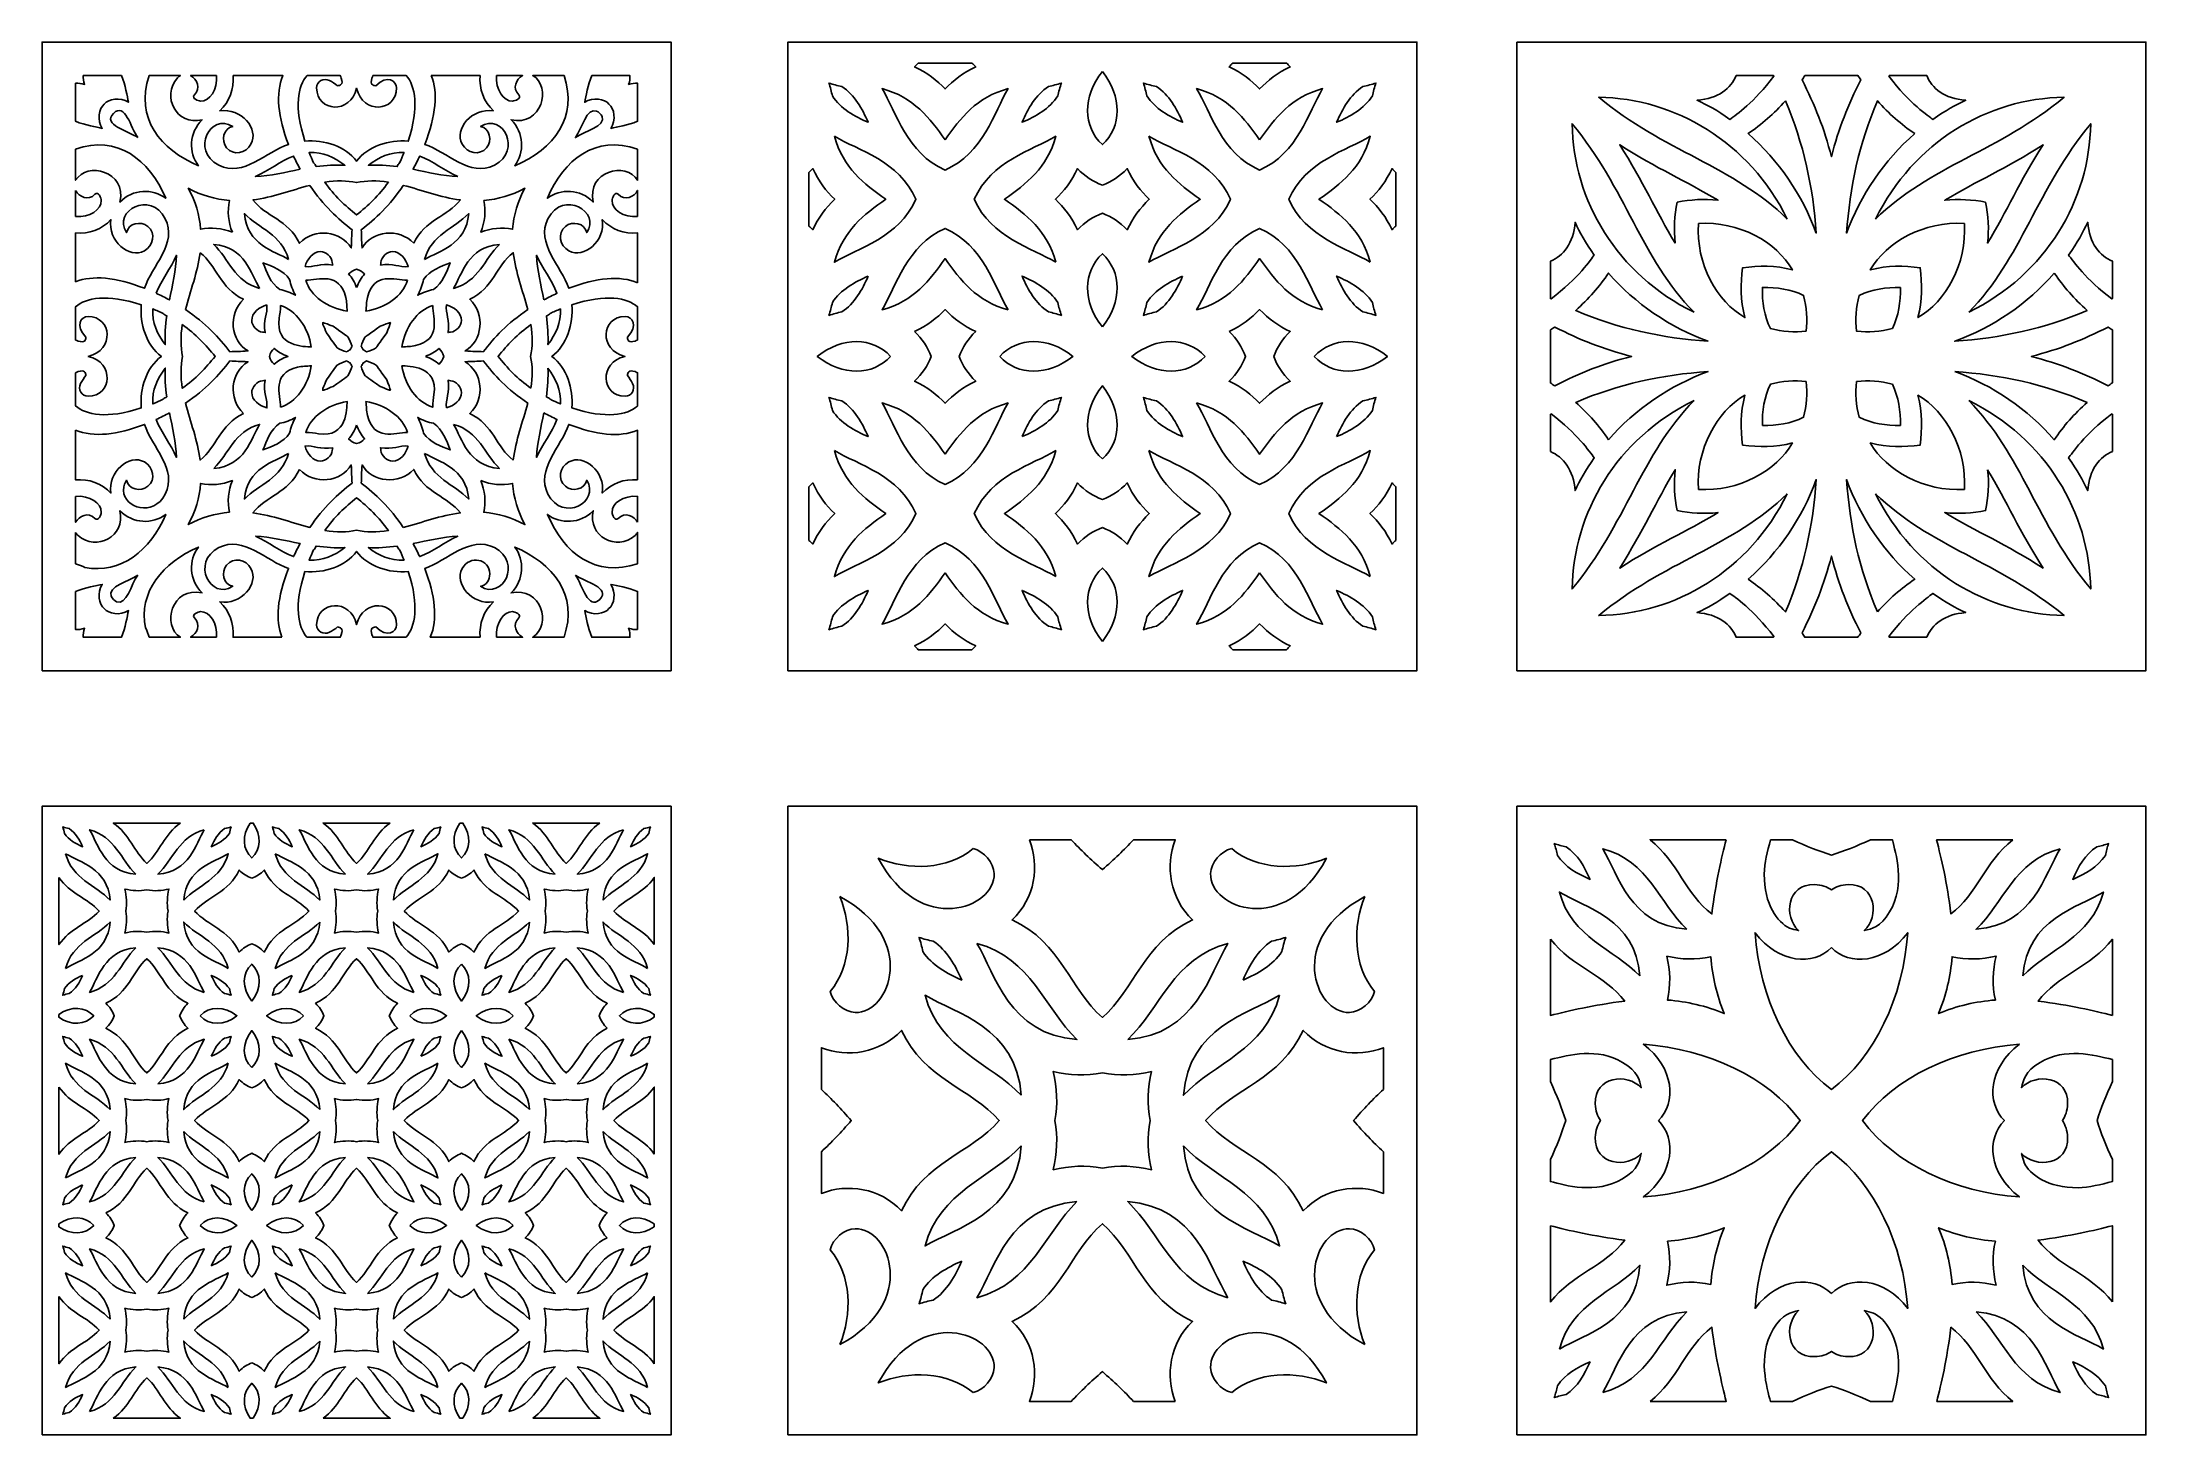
# Model space of a CAD drawing. Header units: millimetres. Extents: x -502 to 502, y -332 to 332.
import ezdxf

# ---------------------------------------------------------------- set-up
doc = ezdxf.new("R2010")
doc.units = ezdxf.units.MM
doc.header["$MEASUREMENT"] = 0
doc.layers.add('layer 1', color=7, linetype='Continuous')

msp = doc.modelspace()

# ---------------------------------------------------------------- linework, layer by layer
at = {"layer": 'layer 1'}
for points, knots in [([(-501.6495, 32.3517), (-469.9336, 32.3517), (-255.8634, 32.3517), (-226.8376, 32.3517), (-226.8376, 32.3517), (-226.8362, 32.3517), (-226.8321, 32.3517), (-226.83, 32.3517), (-226.83, 32.3517), (-226.4031, 32.3517), (-202.1978, 32.3517), (-201.6498, 32.3517), (-201.6498, 32.3517), (-201.6498, 66.3014), (-201.6498, 298.3413), (-201.6498, 332.3512), (-201.6498, 332.3512), (-236.1461, 332.3512), (-470.2087, 332.3512), (-501.6495, 332.3512), (-501.6495, 332.3512), (-501.6495, 332.3512), (-501.6495, 32.3517), (-501.6495, 32.3517)], [0, 0, 0, 0, 0.142857143, 0.142857143, 0.142857143, 0.142857143, 0.285714286, 0.285714286, 0.285714286, 0.285714286, 0.428571429, 0.428571429, 0.428571429, 0.428571429, 0.571428571, 0.571428571, 0.571428571, 0.571428571, 0.714285714, 0.714285714, 0.714285714, 0.714285714, 1, 1, 1, 1]), ([(-145.9584, 32.3517), (-140.7903, 32.3517), (151.9093, 32.3517), (154.0397, 32.3517), (154.0397, 32.3517), (154.0397, 95.7213), (154.0397, 13.2714), (154.0397, 332.3512), (154.0397, 332.3512), (142.5213, 332.3512), (-125.6706, 332.3512), (-145.9584, 332.3512), (-145.9584, 332.3512), (-145.9584, 319.9811), (-145.9584, 46.3214), (-145.9584, 32.3517)], [0, 0, 0, 0, 0.2, 0.2, 0.2, 0.2, 0.4, 0.4, 0.4, 0.4, 0.6, 0.6, 0.6, 0.6, 1, 1, 1, 1]), ([(201.7409, 332.3505), (201.7409, 296.8451), (201.7409, 65.7855), (201.7409, 32.351), (201.7409, 32.351), (213.5904, 32.351), (488.9276, 32.351), (501.7418, 32.351), (501.7418, 32.351), (501.7418, 44.9832), (501.7418, 319.6889), (501.7418, 332.3505), (501.7418, 332.3505), (446.558, 332.3505), (261.9395, 332.3505), (201.7409, 332.3505)], [0, 0, 0, 0, 0.2, 0.2, 0.2, 0.2, 0.4, 0.4, 0.4, 0.4, 0.6, 0.6, 0.6, 0.6, 1, 1, 1, 1]), ([(-83.7607, 322.3516), (-83.7607, 322.3516), (-58.1591, 322.3516), (-58.1591, 322.3516), (-58.1591, 322.3516), (-57.5912, 321.7215), (-56.9987, 321.1017), (-56.3707, 320.5113), (-56.3707, 320.5113), (-62.4597, 317.6816), (-67.0879, 314.0317), (-70.9582, 309.9917), (-70.9582, 309.9917), (-74.8209, 314.0317), (-79.4602, 317.6816), (-85.5491, 320.5113), (-85.5491, 320.5113), (-84.9211, 321.1017), (-84.3286, 321.7215), (-83.7607, 322.3516)], [0, 0, 0, 0, 0.166666667, 0.166666667, 0.166666667, 0.166666667, 0.333333333, 0.333333333, 0.333333333, 0.333333333, 0.5, 0.5, 0.5, 0.5, 0.666666667, 0.666666667, 0.666666667, 0.666666667, 1, 1, 1, 1]), ([(66.2404, 322.3516), (66.2404, 322.3516), (91.8414, 322.3516), (91.8414, 322.3516), (91.8414, 322.3516), (92.4092, 321.7215), (92.999, 321.1017), (93.6304, 320.5113), (93.6304, 320.5113), (87.5415, 317.6816), (82.9098, 314.0317), (79.0395, 309.9917), (79.0395, 309.9917), (75.1795, 314.0317), (70.541, 317.6816), (64.4486, 320.5113), (64.4486, 320.5113), (65.0801, 321.1017), (65.6691, 321.7215), (66.2404, 322.3516)], [0, 0, 0, 0, 0.166666667, 0.166666667, 0.166666667, 0.166666667, 0.333333333, 0.333333333, 0.333333333, 0.333333333, 0.5, 0.5, 0.5, 0.5, 0.666666667, 0.666666667, 0.666666667, 0.666666667, 1, 1, 1, 1]), ([(-485.6497, 312.6914), (-484.3695, 312.8111), (-482.9496, 312.6312), (-481.3897, 312.1112), (-481.3897, 312.1112), (-481.9296, 313.6513), (-482.0897, 315.0716), (-481.9897, 316.3509), (-481.9897, 316.3509), (-481.9897, 316.3509), (-463.8097, 316.3509), (-463.8097, 316.3509), (-463.8097, 316.3509), (-461.8895, 311.7911), (-461.0696, 306.4513), (-460.4298, 303.6312), (-460.4298, 303.6312), (-464.4498, 306.1714), (-469.9296, 305.2909), (-472.0096, 302.7308), (-472.0096, 302.7308), (-474.5696, 300.6312), (-475.4697, 295.1716), (-472.9295, 291.1509), (-472.9295, 291.1509), (-475.7297, 291.7912), (-481.0696, 292.6115), (-485.6497, 294.5313), (-485.6497, 294.5313), (-485.6497, 294.5313), (-485.6497, 312.6914), (-485.6497, 312.6914)], [0, 0, 0, 0, 0.111111111, 0.111111111, 0.111111111, 0.111111111, 0.222222222, 0.222222222, 0.222222222, 0.222222222, 0.333333333, 0.333333333, 0.333333333, 0.333333333, 0.444444444, 0.444444444, 0.444444444, 0.444444444, 0.555555556, 0.555555556, 0.555555556, 0.555555556, 0.666666667, 0.666666667, 0.666666667, 0.666666667, 0.777777778, 0.777777778, 0.777777778, 0.777777778, 1, 1, 1, 1]), ([(-450.5695, 316.3509), (-450.5695, 316.3509), (-435.6696, 316.3509), (-435.6696, 316.3509), (-435.6696, 316.3509), (-436.1696, 316.0711), (-436.6296, 315.7311), (-437.0695, 315.2111), (-437.0695, 315.2111), (-444.7897, 306.391), (-437.6897, 292.4111), (-425.3095, 295.251), (-425.3095, 295.251), (-431.59, 289.0916), (-431.8097, 279.5511), (-427.0698, 273.3314), (-427.0698, 273.3314), (-445.0895, 281.0316), (-457.5895, 295.9516), (-450.5695, 316.3509)], [0, 0, 0, 0, 0.166666667, 0.166666667, 0.166666667, 0.166666667, 0.333333333, 0.333333333, 0.333333333, 0.333333333, 0.5, 0.5, 0.5, 0.5, 0.666666667, 0.666666667, 0.666666667, 0.666666667, 1, 1, 1, 1]), ([(-410.5695, 316.3509), (-410.5695, 316.3509), (-386.8095, 316.3509), (-386.8095, 316.3509), (-386.8095, 316.3509), (-390.4301, 307.8312), (-389.1096, 296.4312), (-384.1099, 283.5116), (-384.1099, 283.5116), (-394.7498, 280.0915), (-405.6299, 267.5914), (-417.3699, 273.6311), (-417.3699, 273.6311), (-431.0099, 280.6313), (-421.1697, 298.8113), (-410.7295, 292.0909), (-410.7295, 292.0909), (-415.1629, 291.2234), (-416.406, 285.3431), (-413.6495, 281.9114), (-413.6495, 281.9114), (-410.4094, 277.931), (-404.3895, 279.2712), (-402.01, 283.591), (-402.01, 283.591), (-398.0296, 290.8314), (-406.6698, 301.1114), (-416.9095, 299.5509), (-416.9095, 299.5509), (-412.2497, 303.7311), (-410.0098, 310.0916), (-410.5695, 316.3509)], [0, 0, 0, 0, 0.111111111, 0.111111111, 0.111111111, 0.111111111, 0.222222222, 0.222222222, 0.222222222, 0.222222222, 0.333333333, 0.333333333, 0.333333333, 0.333333333, 0.444444444, 0.444444444, 0.444444444, 0.444444444, 0.555555556, 0.555555556, 0.555555556, 0.555555556, 0.666666667, 0.666666667, 0.666666667, 0.666666667, 0.777777778, 0.777777778, 0.777777778, 0.777777778, 1, 1, 1, 1]), ([(-418.4297, 316.3509), (-417.8098, 309.8508), (-421.7095, 303.8713), (-426.0696, 304.171), (-426.0696, 304.171), (-427.0295, 304.2312), (-430.6295, 305.4709), (-428.9697, 307.1115), (-428.9697, 307.1115), (-425.7494, 310.3311), (-427.7095, 314.711), (-430.8293, 316.3509), (-430.8293, 316.3509), (-430.8293, 316.3509), (-418.4297, 316.3509), (-418.4297, 316.3509)], [0, 0, 0, 0, 0.2, 0.2, 0.2, 0.2, 0.4, 0.4, 0.4, 0.4, 0.6, 0.6, 0.6, 0.6, 1, 1, 1, 1]), ([(-375.2898, 316.3509), (-375.2898, 316.3509), (-359.4496, 316.3509), (-359.4496, 316.3509), (-359.4496, 316.3509), (-359.2498, 315.9712), (-359.0699, 315.5915), (-358.9296, 315.1509), (-358.9296, 315.1509), (-357.9301, 311.9313), (-359.4099, 311.6713), (-360.7693, 311.4914), (-360.7693, 311.4914), (-361.6498, 312.3514), (-363.4895, 313.431), (-364.6095, 313.9913), (-364.6095, 313.9913), (-367.2694, 315.4314), (-370.7094, 313.5712), (-370.6895, 310.4515), (-370.6895, 310.4515), (-370.5903, 298.8045), (-354.4717, 297.8781), (-351.6496, 310.3112), (-351.6496, 310.3112), (-348.7104, 297.7009), (-332.6753, 298.9386), (-332.6096, 310.4515), (-332.6096, 310.4515), (-332.5665, 313.8346), (-336.8657, 316.903), (-342.5298, 311.4914), (-342.5298, 311.4914), (-343.8899, 311.6713), (-345.3499, 311.9313), (-344.3497, 315.1509), (-344.3497, 315.1509), (-344.2094, 315.5915), (-344.0295, 315.9712), (-343.8297, 316.3509), (-343.8297, 316.3509), (-343.8297, 316.3509), (-327.9498, 316.3509), (-327.9498, 316.3509), (-327.9498, 316.3509), (-323.7095, 311.371), (-321.67, 301.511), (-327.0098, 285.0516), (-327.0098, 285.0516), (-336.3293, 285.7515), (-346.1695, 282.7912), (-351.6496, 275.4509), (-351.6496, 275.4509), (-357.1098, 282.7912), (-366.9499, 285.7515), (-376.2695, 285.0516), (-376.2695, 285.0516), (-381.6298, 301.5514), (-379.5698, 311.3915), (-375.2898, 316.3509)], [0, 0, 0, 0, 0.0625, 0.0625, 0.0625, 0.0625, 0.125, 0.125, 0.125, 0.125, 0.1875, 0.1875, 0.1875, 0.1875, 0.25, 0.25, 0.25, 0.25, 0.3125, 0.3125, 0.3125, 0.3125, 0.375, 0.375, 0.375, 0.375, 0.4375, 0.4375, 0.4375, 0.4375, 0.5, 0.5, 0.5, 0.5, 0.5625, 0.5625, 0.5625, 0.5625, 0.625, 0.625, 0.625, 0.625, 0.6875, 0.6875, 0.6875, 0.6875, 0.75, 0.75, 0.75, 0.75, 0.8125, 0.8125, 0.8125, 0.8125, 0.875, 0.875, 0.875, 0.875, 1, 1, 1, 1]), ([(-316.0695, 316.3509), (-316.0695, 316.3509), (-292.7297, 316.3509), (-292.7297, 316.3509), (-292.7297, 316.3509), (-293.2695, 310.0916), (-291.0302, 303.7311), (-286.3698, 299.5509), (-286.3698, 299.5509), (-296.6095, 301.1114), (-305.2496, 290.8108), (-301.2699, 283.591), (-301.2699, 283.591), (-298.9096, 279.2712), (-292.8898, 277.931), (-289.6298, 281.9114), (-289.6298, 281.9114), (-286.8699, 285.2911), (-288.0897, 291.2309), (-292.5497, 292.0909), (-292.5497, 292.0909), (-281.9543, 298.8455), (-272.463, 280.5171), (-285.9299, 273.6311), (-285.9299, 273.6311), (-297.6699, 267.5914), (-308.5698, 280.0915), (-319.1701, 283.5116), (-319.1701, 283.5116), (-313.8296, 297.311), (-312.7699, 308.3115), (-316.0695, 316.3509)], [0, 0, 0, 0, 0.111111111, 0.111111111, 0.111111111, 0.111111111, 0.222222222, 0.222222222, 0.222222222, 0.222222222, 0.333333333, 0.333333333, 0.333333333, 0.333333333, 0.444444444, 0.444444444, 0.444444444, 0.444444444, 0.555555556, 0.555555556, 0.555555556, 0.555555556, 0.666666667, 0.666666667, 0.666666667, 0.666666667, 0.777777778, 0.777777778, 0.777777778, 0.777777778, 1, 1, 1, 1]), ([(-284.8496, 316.3509), (-284.8496, 316.3509), (-272.4698, 316.3509), (-272.4698, 316.3509), (-272.4698, 316.3509), (-275.5697, 314.711), (-277.5497, 310.3311), (-274.3095, 307.1115), (-274.3095, 307.1115), (-272.6498, 305.4709), (-276.2696, 304.2312), (-277.2295, 304.171), (-277.2295, 304.171), (-281.5896, 303.8713), (-285.4701, 309.8508), (-284.8496, 316.3509)], [0, 0, 0, 0, 0.2, 0.2, 0.2, 0.2, 0.4, 0.4, 0.4, 0.4, 0.6, 0.6, 0.6, 0.6, 1, 1, 1, 1]), ([(-252.7102, 316.3509), (-245.9104, 296.531), (-257.45, 281.3312), (-276.2094, 273.3314), (-276.2094, 273.3314), (-271.4901, 279.5312), (-271.6694, 289.0916), (-277.9896, 295.251), (-277.9896, 295.251), (-263.2167, 291.9151), (-258.5261, 311.0522), (-267.6096, 316.3509), (-267.6096, 316.3509), (-267.6096, 316.3509), (-252.7102, 316.3509), (-252.7102, 316.3509)], [0, 0, 0, 0, 0.2, 0.2, 0.2, 0.2, 0.4, 0.4, 0.4, 0.4, 0.6, 0.6, 0.6, 0.6, 1, 1, 1, 1]), ([(-239.4698, 316.3509), (-239.4698, 316.3509), (-221.2898, 316.3509), (-221.2898, 316.3509), (-221.2898, 316.3509), (-221.1899, 315.0914), (-221.3698, 313.6711), (-221.8898, 312.1112), (-221.8898, 312.1112), (-220.3299, 312.6312), (-218.9301, 312.8111), (-217.6501, 312.7112), (-217.6501, 312.7112), (-217.6501, 312.7112), (-217.6501, 294.5313), (-217.6501, 294.5313), (-217.6501, 294.5313), (-222.21, 292.6115), (-227.5504, 291.7912), (-230.3698, 291.1509), (-230.3698, 291.1509), (-227.8097, 295.1716), (-228.7101, 300.6312), (-231.2695, 302.7308), (-231.2695, 302.7308), (-233.3698, 305.2909), (-238.8499, 306.1714), (-242.8502, 303.6312), (-242.8502, 303.6312), (-242.2098, 306.4513), (-241.3895, 311.7911), (-239.4698, 316.3509)], [0, 0, 0, 0, 0.111111111, 0.111111111, 0.111111111, 0.111111111, 0.222222222, 0.222222222, 0.222222222, 0.222222222, 0.333333333, 0.333333333, 0.333333333, 0.333333333, 0.444444444, 0.444444444, 0.444444444, 0.444444444, 0.555555556, 0.555555556, 0.555555556, 0.555555556, 0.666666667, 0.666666667, 0.666666667, 0.666666667, 0.777777778, 0.777777778, 0.777777778, 0.777777778, 1, 1, 1, 1]), ([(-120.2199, 311.1411), (-114.131, 307.1313), (-110.4694, 300.5415), (-107.6685, 294.0612), (-107.6685, 294.0612), (-114.1487, 296.8615), (-120.7385, 300.521), (-124.7497, 306.6113), (-124.7497, 306.6113), (-125.1588, 308.7014), (-125.7198, 310.7614), (-126.4115, 312.8016), (-126.4115, 312.8016), (-124.3686, 312.1112), (-122.3011, 311.5516), (-120.2199, 311.1411)], [0, 0, 0, 0, 0.2, 0.2, 0.2, 0.2, 0.4, 0.4, 0.4, 0.4, 0.6, 0.6, 0.6, 0.6, 1, 1, 1, 1]), ([(-21.6999, 311.1411), (-19.6112, 311.5516), (-17.5512, 312.1112), (-15.5083, 312.8016), (-15.5083, 312.8016), (-16.2, 310.7614), (-16.761, 308.7014), (-17.1701, 306.6113), (-17.1701, 306.6113), (-21.1813, 300.521), (-27.7711, 296.8615), (-34.2479, 294.0612), (-34.2479, 294.0612), (-31.4504, 300.5415), (-27.7889, 307.1313), (-21.6999, 311.1411)], [0, 0, 0, 0, 0.2, 0.2, 0.2, 0.2, 0.4, 0.4, 0.4, 0.4, 0.6, 0.6, 0.6, 0.6, 1, 1, 1, 1]), ([(4.0386, 318.3316), (13.5497, 306.2809), (13.3096, 291.9513), (4.0386, 283.3912), (4.0386, 283.3912), (-5.218, 291.9411), (-5.4684, 306.2713), (4.0386, 318.3316)], [0, 0, 0, 0, 0.333333333, 0.333333333, 0.333333333, 0.333333333, 1, 1, 1, 1]), ([(29.7812, 311.1411), (35.8702, 307.1313), (39.5318, 300.5415), (42.3293, 294.0612), (42.3293, 294.0612), (35.849, 296.8615), (29.2585, 300.521), (25.2514, 306.6113), (25.2514, 306.6113), (24.8382, 308.7014), (24.2813, 310.7614), (23.5896, 312.8016), (23.5896, 312.8016), (25.6291, 312.1112), (27.6993, 311.5516), (29.7812, 311.1411)], [0, 0, 0, 0, 0.2, 0.2, 0.2, 0.2, 0.4, 0.4, 0.4, 0.4, 0.6, 0.6, 0.6, 0.6, 1, 1, 1, 1]), ([(128.3012, 311.1411), (130.3899, 311.5516), (132.4499, 312.1112), (134.4887, 312.8016), (134.4887, 312.8016), (133.8011, 310.7614), (133.2401, 308.7014), (132.831, 306.6113), (132.831, 306.6113), (128.8198, 300.521), (122.2301, 296.8615), (115.7491, 294.0612), (115.7491, 294.0612), (118.55, 300.5415), (122.2088, 307.1313), (128.3012, 311.1411)], [0, 0, 0, 0, 0.2, 0.2, 0.2, 0.2, 0.4, 0.4, 0.4, 0.4, 0.6, 0.6, 0.6, 0.6, 1, 1, 1, 1]), ([(306.2794, 316.3503), (306.2794, 316.3503), (324.1221, 316.3503), (324.1221, 316.3503), (324.1221, 316.3503), (324.1837, 316.2504), (324.2179, 316.1505), (324.2795, 316.0704), (324.2795, 316.0704), (314.9613, 303.5108), (306.382, 297.8104), (303.3444, 295.4508), (303.3444, 295.4508), (297.2828, 299.7705), (292.7058, 302.2307), (287.6841, 304.6109), (287.6841, 304.6109), (297.6659, 305.2506), (303.8575, 310.3509), (306.2794, 316.3503)], [0, 0, 0, 0, 0.166666667, 0.166666667, 0.166666667, 0.166666667, 0.333333333, 0.333333333, 0.333333333, 0.333333333, 0.5, 0.5, 0.5, 0.5, 0.666666667, 0.666666667, 0.666666667, 0.666666667, 1, 1, 1, 1]), ([(339.0845, 316.3503), (339.0845, 316.3503), (364.3982, 316.3503), (364.3982, 316.3503), (364.3982, 316.3503), (364.8565, 315.6709), (365.2807, 314.971), (365.7596, 314.3108), (365.7596, 314.3108), (359.7186, 302.4106), (355.1416, 291.1105), (351.7413, 277.6505), (351.7413, 277.6505), (348.3616, 291.0708), (343.7573, 302.3908), (337.7231, 314.3108), (337.7231, 314.3108), (338.1814, 314.971), (338.6193, 315.6709), (339.0845, 316.3503)], [0, 0, 0, 0, 0.166666667, 0.166666667, 0.166666667, 0.166666667, 0.333333333, 0.333333333, 0.333333333, 0.333333333, 0.5, 0.5, 0.5, 0.5, 0.666666667, 0.666666667, 0.666666667, 0.666666667, 1, 1, 1, 1]), ([(379.3401, 316.3503), (379.3401, 316.3503), (397.1827, 316.3503), (397.1827, 316.3503), (397.1827, 316.3503), (399.5636, 310.3708), (405.721, 305.2506), (415.7985, 304.6109), (415.7985, 304.6109), (410.7221, 302.191), (406.1794, 299.7507), (400.1178, 295.4508), (400.1178, 295.4508), (398.2637, 296.9107), (388.8771, 303.0106), (379.2032, 316.0704), (379.2032, 316.0704), (379.2443, 316.1505), (379.299, 316.2504), (379.3401, 316.3503)], [0, 0, 0, 0, 0.166666667, 0.166666667, 0.166666667, 0.166666667, 0.333333333, 0.333333333, 0.333333333, 0.333333333, 0.5, 0.5, 0.5, 0.5, 0.666666667, 0.666666667, 0.666666667, 0.666666667, 1, 1, 1, 1]), ([(-456.0296, 286.7511), (-460.7297, 290.111), (-473.0297, 292.7709), (-467.6096, 298.331), (-467.6096, 298.331), (-462.0496, 303.7509), (-459.4095, 291.471), (-456.0296, 286.7511)], [0, 0, 0, 0, 0.333333333, 0.333333333, 0.333333333, 0.333333333, 1, 1, 1, 1]), ([(-237.1703, 299.4113), (-236.3302, 299.111), (-234.89, 297.6715), (-234.5897, 296.8512), (-234.5897, 296.8512), (-232.7897, 292.0314), (-242.6894, 290.0111), (-247.2499, 286.7511), (-247.2499, 286.7511), (-243.9899, 291.3116), (-241.9696, 301.2312), (-237.1703, 299.4113)], [0, 0, 0, 0, 0.25, 0.25, 0.25, 0.25, 0.5, 0.5, 0.5, 0.5, 1, 1, 1, 1]), ([(-70.9582, 285.6612), (-63.7301, 296.0015), (-55.9294, 306.0914), (-40.9191, 310.1313), (-40.9191, 310.1313), (-47.6005, 298.9913), (-52.6982, 279.2411), (-70.9582, 271.2612), (-70.9582, 271.2612), (-89.2107, 279.2411), (-94.3083, 298.9913), (-101.0007, 310.1313), (-101.0007, 310.1313), (-85.9897, 306.0914), (-78.1692, 295.9912), (-70.9582, 285.6612)], [0, 0, 0, 0, 0.2, 0.2, 0.2, 0.2, 0.4, 0.4, 0.4, 0.4, 0.6, 0.6, 0.6, 0.6, 1, 1, 1, 1]), ([(79.0395, 285.6612), (86.2717, 296.0015), (94.071, 306.0914), (109.082, 310.1313), (109.082, 310.1313), (102.4006, 298.9913), (97.2989, 279.2411), (79.0395, 271.2612), (79.0395, 271.2612), (60.7904, 279.2411), (55.6887, 298.9913), (49.0004, 310.1313), (49.0004, 310.1313), (64.0107, 306.0914), (71.8285, 295.9912), (79.0395, 285.6612)], [0, 0, 0, 0, 0.2, 0.2, 0.2, 0.2, 0.4, 0.4, 0.4, 0.4, 0.6, 0.6, 0.6, 0.6, 1, 1, 1, 1]), ([(330.6831, 247.8509), (305.1437, 273.0304), (271.5587, 280.4104), (240.7581, 306.0107), (240.7581, 306.0107), (277.0798, 305.4503), (312.4231, 284.9305), (330.6831, 247.8509)], [0, 0, 0, 0, 0.333333333, 0.333333333, 0.333333333, 0.333333333, 1, 1, 1, 1]), ([(329.78, 304.3105), (338.4619, 284.1506), (343.0594, 262.8509), (344.503, 241.1708), (344.503, 241.1708), (337.9215, 259.3706), (326.5782, 275.9305), (311.9852, 288.651), (311.9852, 288.651), (318.4026, 292.9303), (324.4026, 298.2702), (329.78, 304.3105)], [0, 0, 0, 0, 0.25, 0.25, 0.25, 0.25, 0.5, 0.5, 0.5, 0.5, 1, 1, 1, 1]), ([(391.5043, 288.651), (376.8976, 275.9305), (365.5612, 259.3706), (358.9797, 241.1708), (358.9797, 241.1708), (360.4232, 262.8509), (365.0207, 284.1506), (373.6821, 304.3105), (373.6821, 304.3105), (379.0801, 298.2702), (385.0801, 292.9303), (391.5043, 288.651)], [0, 0, 0, 0, 0.25, 0.25, 0.25, 0.25, 0.5, 0.5, 0.5, 0.5, 1, 1, 1, 1]), ([(372.7996, 247.8509), (390.9638, 284.7506), (426.1977, 305.4503), (462.7177, 306.0107), (462.7177, 306.0107), (431.9035, 280.3707), (398.3595, 273.0708), (372.7996, 247.8509)], [0, 0, 0, 0, 0.333333333, 0.333333333, 0.333333333, 0.333333333, 1, 1, 1, 1]), ([(286.2201, 203.411), (249.3442, 221.5705), (228.6212, 256.8105), (228.0808, 293.3306), (228.0808, 293.3306), (253.7023, 262.5102), (261.0227, 228.971), (286.2201, 203.411)], [0, 0, 0, 0, 0.333333333, 0.333333333, 0.333333333, 0.333333333, 1, 1, 1, 1]), ([(417.2421, 203.411), (442.4189, 228.9511), (449.8009, 262.5307), (475.4019, 293.3306), (475.4019, 293.3306), (474.8614, 257.011), (454.3437, 221.6505), (417.2421, 203.411)], [0, 0, 0, 0, 0.333333333, 0.333333333, 0.333333333, 0.333333333, 1, 1, 1, 1]), ([(-485.6497, 281.2915), (-465.8095, 288.0913), (-450.6296, 276.551), (-442.6295, 257.7909), (-442.6295, 257.7909), (-448.8297, 262.5314), (-458.3696, 262.3316), (-464.5297, 256.0114), (-464.5297, 256.0114), (-461.1639, 270.7392), (-480.3373, 275.4981), (-485.6497, 266.3914), (-485.6497, 266.3914), (-485.6497, 266.3914), (-485.6497, 281.2915), (-485.6497, 281.2915)], [0, 0, 0, 0, 0.2, 0.2, 0.2, 0.2, 0.4, 0.4, 0.4, 0.4, 0.6, 0.6, 0.6, 0.6, 1, 1, 1, 1]), ([(-217.6501, 281.2915), (-217.6501, 281.2915), (-217.6501, 266.3914), (-217.6501, 266.3914), (-217.6501, 266.3914), (-222.9509, 275.4783), (-242.1338, 270.7652), (-238.75, 256.0114), (-238.75, 256.0114), (-244.9094, 262.3111), (-254.45, 262.5314), (-260.6696, 257.7909), (-260.6696, 257.7909), (-252.8299, 276.1713), (-237.7895, 288.2111), (-217.6501, 281.2915)], [0, 0, 0, 0, 0.2, 0.2, 0.2, 0.2, 0.4, 0.4, 0.4, 0.4, 0.6, 0.6, 0.6, 0.6, 1, 1, 1, 1]), ([(-123.7406, 287.3914), (-112.5998, 280.7114), (-92.8483, 275.6117), (-84.8609, 257.3517), (-84.8609, 257.3517), (-92.8306, 239.1101), (-112.6354, 233.9906), (-123.7406, 227.3119), (-123.7406, 227.3119), (-119.6911, 242.3215), (-109.6012, 250.1414), (-99.2684, 257.3517), (-99.2684, 257.3517), (-109.6012, 264.5715), (-119.6911, 272.3914), (-123.7406, 287.3914)], [0, 0, 0, 0, 0.2, 0.2, 0.2, 0.2, 0.4, 0.4, 0.4, 0.4, 0.6, 0.6, 0.6, 0.6, 1, 1, 1, 1]), ([(-18.1792, 227.3119), (-29.32, 234.0016), (-49.0687, 239.1012), (-57.048, 257.3517), (-57.048, 257.3517), (-49.0722, 275.6035), (-29.3624, 280.6854), (-18.1792, 287.3914), (-18.1792, 287.3914), (-22.2185, 272.3811), (-32.3186, 264.5715), (-42.6514, 257.3517), (-42.6514, 257.3517), (-32.3186, 250.1414), (-22.2185, 242.3215), (-18.1792, 227.3119)], [0, 0, 0, 0, 0.2, 0.2, 0.2, 0.2, 0.4, 0.4, 0.4, 0.4, 0.6, 0.6, 0.6, 0.6, 1, 1, 1, 1]), ([(26.2606, 287.3914), (37.4013, 280.7114), (57.1494, 275.6117), (65.1396, 257.3517), (65.1396, 257.3517), (57.1672, 239.1101), (37.3657, 233.9906), (26.2606, 227.3119), (26.2606, 227.3119), (30.3101, 242.3215), (40.3993, 250.1414), (50.7286, 257.3517), (50.7286, 257.3517), (40.3993, 264.5715), (30.3101, 272.3914), (26.2606, 287.3914)], [0, 0, 0, 0, 0.2, 0.2, 0.2, 0.2, 0.4, 0.4, 0.4, 0.4, 0.6, 0.6, 0.6, 0.6, 1, 1, 1, 1]), ([(131.8219, 227.3119), (120.6811, 234.0016), (100.929, 239.1012), (92.9497, 257.3517), (92.9497, 257.3517), (100.9255, 275.6035), (120.6353, 280.6854), (131.8219, 287.3914), (131.8219, 287.3914), (127.7792, 272.3811), (117.6791, 264.5715), (107.3497, 257.3517), (107.3497, 257.3517), (117.6791, 250.1414), (127.7792, 242.3215), (131.8219, 227.3119)], [0, 0, 0, 0, 0.2, 0.2, 0.2, 0.2, 0.4, 0.4, 0.4, 0.4, 0.6, 0.6, 0.6, 0.6, 1, 1, 1, 1]), ([(277.2371, 236.4105), (268.0421, 251.6308), (262.0626, 265.7107), (250.7604, 283.331), (250.7604, 283.331), (268.4184, 271.9905), (282.423, 266.0705), (297.6659, 256.831), (297.6659, 256.831), (291.0775, 257.5904), (284.4413, 257.2107), (278.1813, 255.9109), (278.1813, 255.9109), (276.8814, 249.6707), (276.4846, 243.0105), (277.2371, 236.4105)], [0, 0, 0, 0, 0.2, 0.2, 0.2, 0.2, 0.4, 0.4, 0.4, 0.4, 0.6, 0.6, 0.6, 0.6, 1, 1, 1, 1]), ([(425.3014, 255.9109), (419.0619, 257.1909), (412.4188, 257.5904), (405.7962, 256.831), (405.7962, 256.831), (421.0802, 266.0705), (435.0643, 271.9905), (452.7223, 283.331), (452.7223, 283.331), (441.3995, 265.6901), (435.4611, 251.6506), (426.225, 236.4105), (426.225, 236.4105), (426.9776, 242.9906), (426.6013, 249.6509), (425.3014, 255.9109)], [0, 0, 0, 0, 0.2, 0.2, 0.2, 0.2, 0.4, 0.4, 0.4, 0.4, 0.6, 0.6, 0.6, 0.6, 1, 1, 1, 1]), ([(-378.5696, 271.6313), (-385.6102, 270.2514), (-392.6898, 268.491), (-399.87, 268.2112), (-399.87, 268.2112), (-393.6702, 270.9513), (-388.0896, 275.4913), (-381.7297, 277.931), (-381.7297, 277.931), (-380.7897, 275.8915), (-379.7299, 273.7912), (-378.5696, 271.6313)], [0, 0, 0, 0, 0.25, 0.25, 0.25, 0.25, 0.5, 0.5, 0.5, 0.5, 1, 1, 1, 1]), ([(-370.9899, 272.9114), (-371.2102, 273.5716), (-371.6097, 274.1914), (-372.1297, 274.671), (-372.1297, 274.671), (-372.8699, 276.2117), (-373.5896, 277.8509), (-374.2895, 279.5709), (-374.2895, 279.5709), (-367.7299, 279.9314), (-362.1896, 277.3912), (-357.25, 273.5914), (-357.25, 273.5914), (-361.6895, 273.8117), (-366.2897, 273.551), (-370.9899, 272.9114)], [0, 0, 0, 0, 0.2, 0.2, 0.2, 0.2, 0.4, 0.4, 0.4, 0.4, 0.6, 0.6, 0.6, 0.6, 1, 1, 1, 1]), ([(-331.1695, 274.671), (-331.6901, 274.1914), (-332.0896, 273.5716), (-332.2894, 272.9114), (-332.2894, 272.9114), (-337.0101, 273.551), (-341.6096, 273.8117), (-346.0299, 273.5914), (-346.0299, 273.5914), (-341.0897, 277.3912), (-335.5501, 279.9314), (-329.0103, 279.5709), (-329.0103, 279.5709), (-329.6896, 277.8509), (-330.4299, 276.2117), (-331.1695, 274.671)], [0, 0, 0, 0, 0.2, 0.2, 0.2, 0.2, 0.4, 0.4, 0.4, 0.4, 0.6, 0.6, 0.6, 0.6, 1, 1, 1, 1]), ([(-303.41, 268.2112), (-310.61, 268.491), (-317.6896, 270.2514), (-324.7295, 271.6313), (-324.7295, 271.6313), (-323.5494, 273.7912), (-322.5094, 275.8915), (-321.5496, 277.931), (-321.5496, 277.931), (-315.2095, 275.4913), (-309.6296, 270.9513), (-303.41, 268.2112)], [0, 0, 0, 0, 0.25, 0.25, 0.25, 0.25, 0.5, 0.5, 0.5, 0.5, 1, 1, 1, 1]), ([(-135.9609, 270.1515), (-135.3294, 270.7214), (-134.7082, 271.3111), (-134.1089, 271.9515), (-134.1089, 271.9515), (-131.2792, 265.8516), (-127.6286, 261.2212), (-123.5887, 257.3517), (-123.5887, 257.3517), (-127.9741, 253.1606), (-131.4414, 248.4741), (-134.1089, 242.7614), (-134.1089, 242.7614), (-134.7082, 243.3915), (-135.3294, 243.9813), (-135.9609, 244.5512), (-135.9609, 244.5512), (-135.9609, 244.5512), (-135.9609, 270.1515), (-135.9609, 270.1515)], [0, 0, 0, 0, 0.166666667, 0.166666667, 0.166666667, 0.166666667, 0.333333333, 0.333333333, 0.333333333, 0.333333333, 0.5, 0.5, 0.5, 0.5, 0.666666667, 0.666666667, 0.666666667, 0.666666667, 1, 1, 1, 1]), ([(4.0386, 264.0714), (8.3816, 265.6915), (12.4489, 268.2913), (15.8888, 271.9515), (15.8888, 271.9515), (18.7212, 265.8516), (22.3691, 261.2212), (26.4083, 257.3517), (26.4083, 257.3517), (22.0236, 253.1606), (18.5591, 248.4741), (15.8888, 242.7614), (15.8888, 242.7614), (12.4489, 246.4217), (8.3816, 249.0214), (4.0386, 250.6312), (4.0386, 250.6312), (-0.2893, 249.0214), (-4.3607, 246.4217), (-7.8109, 242.7614), (-7.8109, 242.7614), (-10.6399, 248.8511), (-14.2912, 253.4917), (-18.3304, 257.3517), (-18.3304, 257.3517), (-14.2809, 261.2212), (-10.6399, 265.8516), (-7.8109, 271.9515), (-7.8109, 271.9515), (-4.3607, 268.2913), (-0.2893, 265.6915), (4.0386, 264.0714)], [0, 0, 0, 0, 0.111111111, 0.111111111, 0.111111111, 0.111111111, 0.222222222, 0.222222222, 0.222222222, 0.222222222, 0.333333333, 0.333333333, 0.333333333, 0.333333333, 0.444444444, 0.444444444, 0.444444444, 0.444444444, 0.555555556, 0.555555556, 0.555555556, 0.555555556, 0.666666667, 0.666666667, 0.666666667, 0.666666667, 0.777777778, 0.777777778, 0.777777778, 0.777777778, 1, 1, 1, 1]), ([(144.0388, 270.1515), (144.0388, 270.1515), (144.0388, 244.5512), (144.0388, 244.5512), (144.0388, 244.5512), (143.4107, 243.9813), (142.7895, 243.3915), (142.1902, 242.7614), (142.1902, 242.7614), (139.3606, 248.8511), (135.7092, 253.4917), (131.67, 257.3517), (131.67, 257.3517), (135.7202, 261.2212), (139.3606, 265.8516), (142.1902, 271.9515), (142.1902, 271.9515), (142.7895, 271.3111), (143.4107, 270.7214), (144.0388, 270.1515)], [0, 0, 0, 0, 0.166666667, 0.166666667, 0.166666667, 0.166666667, 0.333333333, 0.333333333, 0.333333333, 0.333333333, 0.5, 0.5, 0.5, 0.5, 0.666666667, 0.666666667, 0.666666667, 0.666666667, 1, 1, 1, 1]), ([(-485.6497, 241.2714), (-479.3696, 240.7309), (-473.0297, 242.9715), (-468.8296, 247.6312), (-468.8296, 247.6312), (-470.3896, 237.3915), (-460.1096, 228.7514), (-452.8697, 232.7311), (-452.8697, 232.7311), (-448.5697, 235.0914), (-447.2097, 241.1113), (-451.2095, 244.3713), (-451.2095, 244.3713), (-454.5894, 247.1311), (-460.5097, 245.9113), (-461.3694, 241.4513), (-461.3694, 241.4513), (-468.1124, 251.8956), (-449.9032, 261.6817), (-442.9096, 248.0711), (-442.9096, 248.0711), (-436.8699, 236.3311), (-449.3698, 225.451), (-452.7897, 214.8309), (-452.7897, 214.8309), (-466.5896, 220.1714), (-477.5897, 221.2312), (-485.6497, 217.9513), (-485.6497, 217.9513), (-485.6497, 217.9513), (-485.6497, 241.2714), (-485.6497, 241.2714)], [0, 0, 0, 0, 0.111111111, 0.111111111, 0.111111111, 0.111111111, 0.222222222, 0.222222222, 0.222222222, 0.222222222, 0.333333333, 0.333333333, 0.333333333, 0.333333333, 0.444444444, 0.444444444, 0.444444444, 0.444444444, 0.555555556, 0.555555556, 0.555555556, 0.555555556, 0.666666667, 0.666666667, 0.666666667, 0.666666667, 0.777777778, 0.777777778, 0.777777778, 0.777777778, 1, 1, 1, 1]), ([(-485.6497, 261.551), (-483.9895, 258.4313), (-479.6297, 256.4712), (-476.4096, 259.6915), (-476.4096, 259.6915), (-474.7497, 261.3512), (-473.5097, 257.7512), (-473.4496, 256.7715), (-473.4496, 256.7715), (-473.1497, 252.4114), (-479.1296, 248.5316), (-485.6497, 249.1514), (-485.6497, 249.1514), (-485.6497, 249.1514), (-485.6497, 261.551), (-485.6497, 261.551)], [0, 0, 0, 0, 0.2, 0.2, 0.2, 0.2, 0.4, 0.4, 0.4, 0.4, 0.6, 0.6, 0.6, 0.6, 1, 1, 1, 1]), ([(-410.9095, 241.6114), (-415.7095, 243.5311), (-421.0698, 244.1311), (-426.0498, 242.9913), (-426.0498, 242.9913), (-426.5697, 249.8116), (-428.4498, 256.3911), (-431.9095, 262.6114), (-431.9095, 262.6114), (-425.6701, 259.1708), (-419.0899, 257.2908), (-412.2696, 256.7715), (-412.2696, 256.7715), (-413.4101, 251.771), (-412.8094, 246.4312), (-410.9095, 241.6114)], [0, 0, 0, 0, 0.2, 0.2, 0.2, 0.2, 0.4, 0.4, 0.4, 0.4, 0.6, 0.6, 0.6, 0.6, 1, 1, 1, 1]), ([(-373.9297, 263.9715), (-367.5096, 254.351), (-360.4697, 247.9111), (-353.83, 242.7915), (-353.83, 242.7915), (-354.1098, 239.8511), (-353.91, 237.9313), (-354.2295, 234.1315), (-354.2295, 234.1315), (-359.0897, 242.3113), (-371.7493, 243.9313), (-378.9295, 236.3113), (-378.9295, 236.3113), (-384.1892, 247.6511), (-395.0693, 249.0112), (-401.1097, 257.0513), (-401.1097, 257.0513), (-391.5897, 258.2315), (-383.0898, 261.6112), (-373.9297, 263.9715)], [0, 0, 0, 0, 0.166666667, 0.166666667, 0.166666667, 0.166666667, 0.333333333, 0.333333333, 0.333333333, 0.333333333, 0.5, 0.5, 0.5, 0.5, 0.666666667, 0.666666667, 0.666666667, 0.666666667, 1, 1, 1, 1]), ([(-336.4894, 265.491), (-340.8899, 259.1517), (-346.2099, 254.1916), (-351.6496, 249.8712), (-351.6496, 249.8712), (-357.0701, 254.1916), (-362.4099, 259.1517), (-366.8097, 265.491), (-366.8097, 265.491), (-361.3098, 266.3914), (-356.23, 266.2511), (-351.6496, 265.3316), (-351.6496, 265.3316), (-347.05, 266.2511), (-341.9893, 266.3914), (-336.4894, 265.491)], [0, 0, 0, 0, 0.2, 0.2, 0.2, 0.2, 0.4, 0.4, 0.4, 0.4, 0.6, 0.6, 0.6, 0.6, 1, 1, 1, 1]), ([(-324.3697, 236.3113), (-331.53, 243.9313), (-344.1896, 242.3113), (-349.0498, 234.1315), (-349.0498, 234.1315), (-349.37, 237.9313), (-349.1695, 239.8312), (-349.45, 242.7915), (-349.45, 242.7915), (-342.8096, 247.9111), (-335.7902, 254.351), (-329.3694, 263.9715), (-329.3694, 263.9715), (-320.1895, 261.6112), (-311.7094, 258.2315), (-302.1696, 257.0513), (-302.1696, 257.0513), (-308.2298, 249.0112), (-319.0901, 247.6511), (-324.3697, 236.3113)], [0, 0, 0, 0, 0.166666667, 0.166666667, 0.166666667, 0.166666667, 0.333333333, 0.333333333, 0.333333333, 0.333333333, 0.5, 0.5, 0.5, 0.5, 0.666666667, 0.666666667, 0.666666667, 0.666666667, 1, 1, 1, 1]), ([(-291.0097, 256.7715), (-284.1901, 257.2908), (-277.6099, 259.1708), (-271.3896, 262.6114), (-271.3896, 262.6114), (-274.8302, 256.3911), (-276.7102, 249.8116), (-277.2295, 242.9913), (-277.2295, 242.9913), (-282.23, 244.1311), (-287.5896, 243.5311), (-292.3896, 241.6114), (-292.3896, 241.6114), (-290.4699, 246.4312), (-289.8699, 251.771), (-291.0097, 256.7715)], [0, 0, 0, 0, 0.2, 0.2, 0.2, 0.2, 0.4, 0.4, 0.4, 0.4, 0.6, 0.6, 0.6, 0.6, 1, 1, 1, 1]), ([(-217.6501, 217.4512), (-225.9701, 221.0314), (-237.1895, 219.9915), (-250.4901, 214.8309), (-250.4901, 214.8309), (-253.9095, 225.451), (-266.4096, 236.3311), (-260.3898, 248.0711), (-260.3898, 248.0711), (-253.1932, 262.0922), (-234.7997, 251.1286), (-241.9101, 241.4513), (-241.9101, 241.4513), (-242.7701, 245.9113), (-248.7099, 247.1311), (-252.0896, 244.3713), (-252.0896, 244.3713), (-256.07, 241.1113), (-254.7298, 235.0914), (-250.41, 232.7311), (-250.41, 232.7311), (-243.2162, 228.7623), (-232.8868, 237.3669), (-234.4501, 247.6312), (-234.4501, 247.6312), (-230.27, 242.9715), (-223.9094, 240.7309), (-217.6501, 241.2714), (-217.6501, 241.2714), (-217.6501, 241.2714), (-217.6501, 217.4512), (-217.6501, 217.4512)], [0, 0, 0, 0, 0.111111111, 0.111111111, 0.111111111, 0.111111111, 0.222222222, 0.222222222, 0.222222222, 0.222222222, 0.333333333, 0.333333333, 0.333333333, 0.333333333, 0.444444444, 0.444444444, 0.444444444, 0.444444444, 0.555555556, 0.555555556, 0.555555556, 0.555555556, 0.666666667, 0.666666667, 0.666666667, 0.666666667, 0.777777778, 0.777777778, 0.777777778, 0.777777778, 1, 1, 1, 1]), ([(-217.6501, 249.1514), (-224.1502, 248.5316), (-230.1297, 252.4114), (-229.83, 256.7715), (-229.83, 256.7715), (-229.7698, 257.7512), (-228.5295, 261.3512), (-226.8902, 259.6915), (-226.8902, 259.6915), (-223.6699, 256.4712), (-219.29, 258.4313), (-217.6501, 261.5312), (-217.6501, 261.5312), (-217.6501, 261.5312), (-217.6501, 249.1514), (-217.6501, 249.1514)], [0, 0, 0, 0, 0.2, 0.2, 0.2, 0.2, 0.4, 0.4, 0.4, 0.4, 0.6, 0.6, 0.6, 0.6, 1, 1, 1, 1]), ([(-384.0893, 228.6118), (-390.8296, 232.6709), (-403.9496, 235.5512), (-405.1099, 250.4917), (-405.1099, 250.4917), (-398.3101, 243.3915), (-387.3096, 240.6111), (-384.0893, 228.6118)], [0, 0, 0, 0, 0.333333333, 0.333333333, 0.333333333, 0.333333333, 1, 1, 1, 1]), ([(-319.1899, 228.6118), (-315.9696, 240.6111), (-304.9897, 243.3915), (-298.1899, 250.4917), (-298.1899, 250.4917), (-299.3495, 235.5512), (-312.4497, 232.6709), (-319.1899, 228.6118)], [0, 0, 0, 0, 0.333333333, 0.333333333, 0.333333333, 0.333333333, 1, 1, 1, 1]), ([(-40.9191, 204.5714), (-55.9294, 208.6215), (-63.7404, 218.7114), (-70.9582, 229.051), (-70.9582, 229.051), (-78.1794, 218.7107), (-85.9514, 208.6393), (-101.0007, 204.5714), (-101.0007, 204.5714), (-94.3083, 215.7114), (-89.2216, 235.4615), (-70.9582, 243.4518), (-70.9582, 243.4518), (-52.7194, 235.48), (-47.6183, 215.7422), (-40.9191, 204.5714)], [0, 0, 0, 0, 0.2, 0.2, 0.2, 0.2, 0.4, 0.4, 0.4, 0.4, 0.6, 0.6, 0.6, 0.6, 1, 1, 1, 1]), ([(109.082, 204.5714), (94.071, 208.6215), (86.2607, 218.7114), (79.0395, 229.051), (79.0395, 229.051), (71.8176, 218.7107), (64.0497, 208.6393), (49.0004, 204.5714), (49.0004, 204.5714), (55.6887, 215.7114), (60.7795, 235.4615), (79.0395, 243.4518), (79.0395, 243.4518), (97.2818, 235.48), (102.3828, 215.7422), (109.082, 204.5714)], [0, 0, 0, 0, 0.2, 0.2, 0.2, 0.2, 0.4, 0.4, 0.4, 0.4, 0.6, 0.6, 0.6, 0.6, 1, 1, 1, 1]), ([(217.7432, 227.7908), (223.7227, 230.171), (228.8402, 236.3106), (229.4628, 246.3909), (229.4628, 246.3909), (231.8983, 241.311), (234.3408, 236.7908), (238.6236, 230.7306), (238.6236, 230.7306), (237.18, 228.8704), (231.0842, 219.4907), (218.0169, 209.8106), (218.0169, 209.8106), (217.9211, 209.851), (217.839, 209.9112), (217.7432, 209.9509), (217.7432, 209.9509), (217.7432, 209.9509), (217.7432, 227.7908), (217.7432, 227.7908)], [0, 0, 0, 0, 0.166666667, 0.166666667, 0.166666667, 0.166666667, 0.333333333, 0.333333333, 0.333333333, 0.333333333, 0.5, 0.5, 0.5, 0.5, 0.666666667, 0.666666667, 0.666666667, 0.666666667, 1, 1, 1, 1]), ([(288.2999, 245.7703), (307.6819, 246.9909), (325.5246, 236.9304), (333.1803, 223.6305), (333.1803, 223.6305), (324.902, 225.8307), (317.1848, 225.6309), (309.3991, 224.6704), (309.3991, 224.6704), (308.4618, 216.9306), (308.2429, 209.2304), (310.4596, 200.9105), (310.4596, 200.9105), (297.1391, 208.5709), (287.0821, 226.4109), (288.2999, 245.7703)], [0, 0, 0, 0, 0.2, 0.2, 0.2, 0.2, 0.4, 0.4, 0.4, 0.4, 0.6, 0.6, 0.6, 0.6, 1, 1, 1, 1]), ([(415.1623, 245.7703), (416.3801, 226.3904), (406.323, 208.5709), (393.0231, 200.9105), (393.0231, 200.9105), (395.2192, 209.1702), (395.0208, 216.8711), (394.0835, 224.6704), (394.0835, 224.6704), (386.2432, 225.6309), (378.5806, 225.8307), (370.3024, 223.6305), (370.3024, 223.6305), (377.9786, 236.9701), (395.8213, 246.9909), (415.1623, 245.7703)], [0, 0, 0, 0, 0.2, 0.2, 0.2, 0.2, 0.4, 0.4, 0.4, 0.4, 0.6, 0.6, 0.6, 0.6, 1, 1, 1, 1]), ([(485.7395, 209.9509), (485.6368, 209.9112), (485.541, 209.851), (485.459, 209.8106), (485.459, 209.8106), (472.8979, 219.1308), (467.1989, 227.6909), (464.8591, 230.7306), (464.8591, 230.7306), (469.1624, 236.8107), (471.6185, 241.3911), (474.0199, 246.3909), (474.0199, 246.3909), (474.6425, 236.431), (479.7394, 230.2305), (485.7395, 227.8107), (485.7395, 227.8107), (485.7395, 227.8107), (485.7395, 209.9509), (485.7395, 209.9509)], [0, 0, 0, 0, 0.166666667, 0.166666667, 0.166666667, 0.166666667, 0.333333333, 0.333333333, 0.333333333, 0.333333333, 0.5, 0.5, 0.5, 0.5, 0.666666667, 0.666666667, 0.666666667, 0.666666667, 1, 1, 1, 1]), ([(-426.3296, 231.8314), (-418.2894, 225.7712), (-416.9492, 214.9116), (-405.5895, 209.6314), (-405.5895, 209.6314), (-413.2096, 202.471), (-411.6094, 189.8115), (-403.4296, 184.9512), (-403.4296, 184.9512), (-407.2294, 184.6317), (-409.1293, 184.8315), (-412.0896, 184.551), (-412.0896, 184.551), (-417.2098, 191.1914), (-423.6299, 198.2115), (-433.2497, 204.6514), (-433.2497, 204.6514), (-430.8895, 213.8115), (-427.5098, 222.2916), (-426.3296, 231.8314)], [0, 0, 0, 0, 0.166666667, 0.166666667, 0.166666667, 0.166666667, 0.333333333, 0.333333333, 0.333333333, 0.333333333, 0.5, 0.5, 0.5, 0.5, 0.666666667, 0.666666667, 0.666666667, 0.666666667, 1, 1, 1, 1]), ([(-397.9099, 214.8111), (-409.8894, 218.0314), (-412.6698, 229.0113), (-419.7699, 235.8111), (-419.7699, 235.8111), (-404.8294, 234.6515), (-401.9498, 221.5513), (-397.9099, 214.8111)], [0, 0, 0, 0, 0.333333333, 0.333333333, 0.333333333, 0.333333333, 1, 1, 1, 1]), ([(-376.2298, 225.1712), (-375.3096, 228.5913), (-372.4293, 232.4916), (-368.8095, 232.3911), (-368.8095, 232.3911), (-366.2699, 232.3309), (-363.43, 229.8316), (-363.2494, 227.2113), (-363.2494, 227.2113), (-363.2097, 226.7714), (-363.1296, 226.3514), (-363.0298, 225.9511), (-363.0298, 225.9511), (-368.91, 227.0512), (-372.1297, 224.6711), (-376.2298, 225.1712)], [0, 0, 0, 0, 0.2, 0.2, 0.2, 0.2, 0.4, 0.4, 0.4, 0.4, 0.6, 0.6, 0.6, 0.6, 1, 1, 1, 1]), ([(-340.27, 225.9511), (-340.1496, 226.3514), (-340.0696, 226.7714), (-340.0498, 227.2113), (-340.0498, 227.2113), (-339.85, 229.8316), (-337.0299, 232.3309), (-334.4896, 232.3911), (-334.4896, 232.3911), (-330.8698, 232.4916), (-327.9697, 228.5913), (-327.0495, 225.1712), (-327.0495, 225.1712), (-331.1298, 224.6711), (-334.3898, 227.0512), (-340.27, 225.9511)], [0, 0, 0, 0, 0.2, 0.2, 0.2, 0.2, 0.4, 0.4, 0.4, 0.4, 0.6, 0.6, 0.6, 0.6, 1, 1, 1, 1]), ([(-283.51, 235.8111), (-290.63, 229.0113), (-293.3899, 218.0314), (-305.3899, 214.8111), (-305.3899, 214.8111), (-301.3301, 221.5513), (-298.4499, 234.6515), (-283.51, 235.8111)], [0, 0, 0, 0, 0.333333333, 0.333333333, 0.333333333, 0.333333333, 1, 1, 1, 1]), ([(-291.2095, 184.551), (-294.1096, 184.8315), (-296.0895, 184.6317), (-299.8695, 184.9512), (-299.8695, 184.9512), (-291.6897, 189.8115), (-290.0697, 202.471), (-297.6898, 209.6314), (-297.6898, 209.6314), (-286.3499, 214.9116), (-284.9898, 225.7712), (-276.9497, 231.8314), (-276.9497, 231.8314), (-275.7695, 222.2916), (-272.3898, 213.8115), (-270.0295, 204.6514), (-270.0295, 204.6514), (-279.65, 198.2115), (-286.09, 191.1914), (-291.2095, 184.551)], [0, 0, 0, 0, 0.166666667, 0.166666667, 0.166666667, 0.166666667, 0.333333333, 0.333333333, 0.333333333, 0.333333333, 0.5, 0.5, 0.5, 0.5, 0.666666667, 0.666666667, 0.666666667, 0.666666667, 1, 1, 1, 1]), ([(4.0386, 196.3814), (-5.4615, 208.4211), (-5.2392, 222.7513), (4.0386, 231.3115), (4.0386, 231.3115), (13.3205, 222.7513), (13.5387, 208.4115), (4.0386, 196.3814)], [0, 0, 0, 0, 0.333333333, 0.333333333, 0.333333333, 0.333333333, 1, 1, 1, 1]), ([(-447.2097, 212.4514), (-444.7697, 218.7915), (-440.2297, 224.3913), (-437.4896, 230.5911), (-437.4896, 230.5911), (-437.7894, 223.391), (-439.5298, 216.3313), (-440.9098, 209.2708), (-440.9098, 209.2708), (-443.0694, 210.451), (-445.1697, 211.4909), (-447.2097, 212.4514)], [0, 0, 0, 0, 0.25, 0.25, 0.25, 0.25, 0.5, 0.5, 0.5, 0.5, 1, 1, 1, 1]), ([(-388.3297, 214.2911), (-392.7295, 217.1912), (-394.5897, 222.791), (-396.2898, 226.991), (-396.2898, 226.991), (-392.0693, 225.2909), (-386.4695, 223.4512), (-383.5899, 219.0515), (-383.5899, 219.0515), (-383.0699, 216.451), (-382.0896, 213.8916), (-380.7897, 211.4909), (-380.7897, 211.4909), (-383.1698, 212.8113), (-385.7299, 213.791), (-388.3297, 214.2911)], [0, 0, 0, 0, 0.2, 0.2, 0.2, 0.2, 0.4, 0.4, 0.4, 0.4, 0.6, 0.6, 0.6, 0.6, 1, 1, 1, 1]), ([(-375.9103, 218.6512), (-369.8097, 218.7716), (-359.8498, 222.9511), (-356.8101, 210.5112), (-356.8101, 210.5112), (-356.2895, 208.391), (-356.3497, 206.1312), (-356.1102, 203.9714), (-356.1102, 203.9714), (-365.4694, 205.391), (-373.63, 211.2309), (-375.9103, 218.6512)], [0, 0, 0, 0, 0.25, 0.25, 0.25, 0.25, 0.5, 0.5, 0.5, 0.5, 1, 1, 1, 1]), ([(-351.6496, 215.1511), (-352.5499, 217.6708), (-353.8498, 219.971), (-355.4295, 221.7114), (-355.4295, 221.7114), (-354.3499, 222.7507), (-353.3695, 223.5114), (-351.6496, 223.9117), (-351.6496, 223.9117), (-349.9098, 223.5114), (-348.9499, 222.7507), (-347.8498, 221.7114), (-347.8498, 221.7114), (-349.4295, 219.971), (-350.7499, 217.6708), (-351.6496, 215.1511)], [0, 0, 0, 0, 0.2, 0.2, 0.2, 0.2, 0.4, 0.4, 0.4, 0.4, 0.6, 0.6, 0.6, 0.6, 1, 1, 1, 1]), ([(-327.3902, 218.6512), (-329.6499, 211.2309), (-337.8297, 205.391), (-347.1903, 203.9714), (-347.1903, 203.9714), (-346.9494, 206.1312), (-346.9898, 208.391), (-346.4698, 210.5112), (-346.4698, 210.5112), (-343.4295, 222.9511), (-333.4901, 218.7716), (-327.3902, 218.6512)], [0, 0, 0, 0, 0.25, 0.25, 0.25, 0.25, 0.5, 0.5, 0.5, 0.5, 1, 1, 1, 1]), ([(-314.9496, 214.2911), (-317.55, 213.791), (-320.1094, 212.8113), (-322.5094, 211.4909), (-322.5094, 211.4909), (-321.1897, 213.8916), (-320.21, 216.451), (-319.7092, 219.0515), (-319.7092, 219.0515), (-316.8098, 223.4512), (-311.21, 225.2909), (-307.01, 226.991), (-307.01, 226.991), (-308.7094, 222.791), (-310.5498, 217.1912), (-314.9496, 214.2911)], [0, 0, 0, 0, 0.2, 0.2, 0.2, 0.2, 0.4, 0.4, 0.4, 0.4, 0.6, 0.6, 0.6, 0.6, 1, 1, 1, 1]), ([(-262.3697, 209.2708), (-263.7496, 216.3313), (-265.51, 223.391), (-265.7898, 230.5911), (-265.7898, 230.5911), (-263.0498, 224.3913), (-258.5097, 218.7915), (-256.07, 212.4514), (-256.07, 212.4514), (-258.1095, 211.4909), (-260.2098, 210.451), (-262.3697, 209.2708)], [0, 0, 0, 0, 0.25, 0.25, 0.25, 0.25, 0.5, 0.5, 0.5, 0.5, 1, 1, 1, 1]), ([(292.9179, 189.5905), (271.2234, 191.0306), (249.9394, 195.6103), (229.7843, 204.2909), (229.7843, 204.2909), (235.798, 209.6909), (241.1412, 215.6909), (245.4172, 222.111), (245.4172, 222.111), (258.1424, 207.5105), (274.7194, 196.1707), (292.9179, 189.5905)], [0, 0, 0, 0, 0.25, 0.25, 0.25, 0.25, 0.5, 0.5, 0.5, 0.5, 1, 1, 1, 1]), ([(458.045, 222.111), (462.3414, 215.6909), (467.6641, 209.6909), (473.7052, 204.2909), (473.7052, 204.2909), (453.5432, 195.6103), (432.2387, 191.0306), (410.5648, 189.5905), (410.5648, 189.5905), (428.7632, 196.1707), (445.3197, 207.5105), (458.045, 222.111)], [0, 0, 0, 0, 0.25, 0.25, 0.25, 0.25, 0.5, 0.5, 0.5, 0.5, 1, 1, 1, 1]), ([(-485.6497, 174.5514), (-485.2696, 174.7519), (-484.8696, 174.9311), (-484.4497, 175.0714), (-484.4497, 175.0714), (-481.2096, 176.0709), (-480.9696, 174.5918), (-480.7697, 173.2317), (-480.7697, 173.2317), (-481.6297, 172.3512), (-482.7096, 170.5115), (-483.2696, 169.3916), (-483.2696, 169.3916), (-484.7095, 166.7316), (-482.8497, 163.291), (-479.7296, 163.3115), (-479.7296, 163.3115), (-468.1645, 163.41), (-467.0672, 179.5088), (-479.5896, 182.3515), (-479.5896, 182.3515), (-466.956, 185.2967), (-468.2513, 201.3134), (-479.7296, 201.4113), (-479.7296, 201.4113), (-483.1127, 201.4332), (-486.1799, 197.1333), (-480.7697, 191.4712), (-480.7697, 191.4712), (-480.9696, 190.1111), (-481.2096, 188.6511), (-484.4497, 189.6514), (-484.4497, 189.6514), (-484.8696, 189.7916), (-485.2696, 189.9715), (-485.6497, 190.1713), (-485.6497, 190.1713), (-485.6497, 190.1713), (-485.6497, 206.0512), (-485.6497, 206.0512), (-485.6497, 206.0512), (-480.6497, 210.2916), (-470.8097, 212.331), (-454.3294, 206.9912), (-454.3294, 206.9912), (-455.0496, 197.6717), (-452.0695, 187.8315), (-444.7499, 182.3515), (-444.7499, 182.3515), (-452.0695, 176.8912), (-455.0496, 167.0511), (-454.3294, 157.7315), (-454.3294, 157.7315), (-470.8297, 152.3712), (-480.6896, 154.4312), (-485.6497, 158.7112), (-485.6497, 158.7112), (-485.6497, 158.7112), (-485.6497, 174.5514), (-485.6497, 174.5514)], [0, 0, 0, 0, 0.0625, 0.0625, 0.0625, 0.0625, 0.125, 0.125, 0.125, 0.125, 0.1875, 0.1875, 0.1875, 0.1875, 0.25, 0.25, 0.25, 0.25, 0.3125, 0.3125, 0.3125, 0.3125, 0.375, 0.375, 0.375, 0.375, 0.4375, 0.4375, 0.4375, 0.4375, 0.5, 0.5, 0.5, 0.5, 0.5625, 0.5625, 0.5625, 0.5625, 0.625, 0.625, 0.625, 0.625, 0.6875, 0.6875, 0.6875, 0.6875, 0.75, 0.75, 0.75, 0.75, 0.8125, 0.8125, 0.8125, 0.8125, 0.875, 0.875, 0.875, 0.875, 1, 1, 1, 1]), ([(-217.6501, 190.1713), (-218.0298, 189.9715), (-218.43, 189.7916), (-218.8501, 189.6514), (-218.8501, 189.6514), (-222.0697, 188.6511), (-222.3304, 190.1111), (-222.5096, 191.4712), (-222.5096, 191.4712), (-217.124, 197.1079), (-220.1281, 201.4332), (-223.5502, 201.4113), (-223.5502, 201.4113), (-235.1213, 201.3127), (-236.2036, 185.2687), (-223.6898, 182.3515), (-223.6898, 182.3515), (-236.2618, 179.4979), (-235.1008, 163.4093), (-223.5502, 163.3115), (-223.5502, 163.3115), (-220.4298, 163.291), (-218.5696, 166.7316), (-220.0097, 169.3916), (-220.0097, 169.3916), (-220.57, 170.5115), (-221.6496, 172.3512), (-222.5096, 173.2317), (-222.5096, 173.2317), (-222.3304, 174.5918), (-222.0697, 176.0709), (-218.8501, 175.0714), (-218.8501, 175.0714), (-218.43, 174.9311), (-218.0298, 174.7519), (-217.6501, 174.5514), (-217.6501, 174.5514), (-217.6501, 174.5514), (-217.6501, 158.6716), (-217.6501, 158.6716), (-217.6501, 158.6716), (-222.63, 154.4114), (-232.49, 152.3712), (-248.9699, 157.7315), (-248.9699, 157.7315), (-248.2502, 167.0511), (-251.2098, 176.8912), (-258.5501, 182.3515), (-258.5501, 182.3515), (-251.2098, 187.8315), (-248.2502, 197.6717), (-248.9699, 206.9912), (-248.9699, 206.9912), (-232.4497, 212.3515), (-222.6095, 210.2916), (-217.6501, 206.0115), (-217.6501, 206.0115), (-217.6501, 206.0115), (-217.6501, 190.1713), (-217.6501, 190.1713)], [0, 0, 0, 0, 0.0625, 0.0625, 0.0625, 0.0625, 0.125, 0.125, 0.125, 0.125, 0.1875, 0.1875, 0.1875, 0.1875, 0.25, 0.25, 0.25, 0.25, 0.3125, 0.3125, 0.3125, 0.3125, 0.375, 0.375, 0.375, 0.375, 0.4375, 0.4375, 0.4375, 0.4375, 0.5, 0.5, 0.5, 0.5, 0.5625, 0.5625, 0.5625, 0.5625, 0.625, 0.625, 0.625, 0.625, 0.6875, 0.6875, 0.6875, 0.6875, 0.75, 0.75, 0.75, 0.75, 0.8125, 0.8125, 0.8125, 0.8125, 0.875, 0.875, 0.875, 0.875, 1, 1, 1, 1]), ([(-107.6685, 220.6414), (-110.4694, 214.1714), (-114.131, 207.5714), (-120.2199, 203.5616), (-120.2199, 203.5616), (-122.3011, 203.1517), (-124.3686, 202.5914), (-126.4115, 201.9018), (-126.4115, 201.9018), (-125.7198, 203.9413), (-125.1588, 206.0115), (-124.7497, 208.0913), (-124.7497, 208.0913), (-120.7385, 214.1817), (-114.1378, 217.8412), (-107.6685, 220.6414)], [0, 0, 0, 0, 0.2, 0.2, 0.2, 0.2, 0.4, 0.4, 0.4, 0.4, 0.6, 0.6, 0.6, 0.6, 1, 1, 1, 1]), ([(-21.6999, 203.5616), (-27.7889, 207.5714), (-31.4504, 214.1714), (-34.2479, 220.6414), (-34.2479, 220.6414), (-27.7711, 217.8412), (-21.1813, 214.1817), (-17.1701, 208.0913), (-17.1701, 208.0913), (-16.761, 206.0115), (-16.2, 203.9413), (-15.5083, 201.9114), (-15.5083, 201.9114), (-17.5512, 202.5914), (-19.6112, 203.1517), (-21.6999, 203.5616)], [0, 0, 0, 0, 0.2, 0.2, 0.2, 0.2, 0.4, 0.4, 0.4, 0.4, 0.6, 0.6, 0.6, 0.6, 1, 1, 1, 1]), ([(42.3293, 220.6414), (39.5318, 214.1714), (35.8702, 207.5714), (29.7812, 203.5616), (29.7812, 203.5616), (27.6993, 203.1517), (25.6291, 202.5914), (23.5896, 201.9018), (23.5896, 201.9018), (24.2813, 203.9413), (24.8382, 206.0115), (25.2514, 208.0913), (25.2514, 208.0913), (29.2585, 214.1817), (35.8592, 217.8412), (42.3293, 220.6414)], [0, 0, 0, 0, 0.2, 0.2, 0.2, 0.2, 0.4, 0.4, 0.4, 0.4, 0.6, 0.6, 0.6, 0.6, 1, 1, 1, 1]), ([(128.3012, 203.5616), (122.2088, 207.5714), (118.55, 214.1714), (115.7491, 220.6414), (115.7491, 220.6414), (122.2301, 217.8412), (128.8198, 214.1817), (132.831, 208.0913), (132.831, 208.0913), (133.2401, 206.0115), (133.8011, 203.9413), (134.4887, 201.9114), (134.4887, 201.9114), (132.4499, 202.5914), (130.3899, 203.1517), (128.3012, 203.5616)], [0, 0, 0, 0, 0.2, 0.2, 0.2, 0.2, 0.4, 0.4, 0.4, 0.4, 0.6, 0.6, 0.6, 0.6, 1, 1, 1, 1]), ([(339.7003, 194.3905), (334.1381, 193.6906), (328.3638, 194.0908), (322.6785, 195.6507), (322.6785, 195.6507), (319.6614, 201.7308), (318.7036, 208.3903), (318.8199, 215.2708), (318.8199, 215.2708), (325.682, 215.3707), (332.3388, 214.4307), (338.4414, 211.4108), (338.4414, 211.4108), (340.0013, 205.7303), (340.3981, 199.9506), (339.7003, 194.3905)], [0, 0, 0, 0, 0.2, 0.2, 0.2, 0.2, 0.4, 0.4, 0.4, 0.4, 0.6, 0.6, 0.6, 0.6, 1, 1, 1, 1]), ([(384.6628, 215.2708), (384.7585, 208.3903), (383.8213, 201.7308), (380.8041, 195.6507), (380.8041, 195.6507), (375.1188, 194.0908), (369.3377, 193.6906), (363.7824, 194.3905), (363.7824, 194.3905), (363.0846, 199.9506), (363.4814, 205.7303), (365.0413, 211.4108), (365.0413, 211.4108), (371.1234, 214.4307), (377.8007, 215.3707), (384.6628, 215.2708)], [0, 0, 0, 0, 0.2, 0.2, 0.2, 0.2, 0.4, 0.4, 0.4, 0.4, 0.6, 0.6, 0.6, 0.6, 1, 1, 1, 1]), ([(-443.9497, 202.8309), (-443.4695, 202.3109), (-442.8695, 201.9114), (-442.1897, 201.7116), (-442.1897, 201.7116), (-442.8498, 196.9916), (-443.1098, 192.3914), (-442.8896, 187.9718), (-442.8896, 187.9718), (-446.6695, 192.9114), (-449.2298, 198.4516), (-448.8497, 205.0113), (-448.8497, 205.0113), (-447.1297, 204.3114), (-445.4896, 203.5711), (-443.9497, 202.8309)], [0, 0, 0, 0, 0.2, 0.2, 0.2, 0.2, 0.4, 0.4, 0.4, 0.4, 0.6, 0.6, 0.6, 0.6, 1, 1, 1, 1]), ([(-394.4495, 206.9515), (-393.95, 202.8514), (-396.3295, 199.6113), (-395.2301, 193.731), (-395.2301, 193.731), (-395.6296, 193.8514), (-396.0497, 193.9314), (-396.4896, 193.9513), (-396.4896, 193.9513), (-399.1099, 194.1517), (-401.6098, 196.9711), (-401.6693, 199.5114), (-401.6693, 199.5114), (-401.7699, 203.1312), (-397.8695, 206.0313), (-394.4495, 206.9515)], [0, 0, 0, 0, 0.2, 0.2, 0.2, 0.2, 0.4, 0.4, 0.4, 0.4, 0.6, 0.6, 0.6, 0.6, 1, 1, 1, 1]), ([(-373.2496, 186.8114), (-376.4494, 187.1713), (-390.7099, 186.611), (-388.5493, 200.5916), (-388.5493, 200.5916), (-388.2893, 202.2911), (-387.9692, 204.451), (-387.9295, 206.6108), (-387.9295, 206.6108), (-380.5297, 204.3511), (-374.6699, 196.1713), (-373.2496, 186.8114)], [0, 0, 0, 0, 0.25, 0.25, 0.25, 0.25, 0.5, 0.5, 0.5, 0.5, 1, 1, 1, 1]), ([(-315.3498, 206.6108), (-315.2294, 200.5314), (-311.0499, 190.5715), (-323.4898, 187.5312), (-323.4898, 187.5312), (-325.61, 187.0112), (-327.8698, 187.0516), (-330.0297, 186.8114), (-330.0297, 186.8114), (-328.61, 196.1713), (-322.7694, 204.3511), (-315.3498, 206.6108)], [0, 0, 0, 0, 0.25, 0.25, 0.25, 0.25, 0.5, 0.5, 0.5, 0.5, 1, 1, 1, 1]), ([(-306.7897, 193.9513), (-307.2296, 193.9314), (-307.6497, 193.8514), (-308.0492, 193.731), (-308.0492, 193.731), (-306.9696, 199.5709), (-309.3299, 202.8911), (-308.8298, 206.9515), (-308.8298, 206.9515), (-305.4097, 206.0313), (-301.5094, 203.1312), (-301.61, 199.5114), (-301.61, 199.5114), (-301.6695, 196.9711), (-304.1701, 194.1517), (-306.7897, 193.9513)], [0, 0, 0, 0, 0.2, 0.2, 0.2, 0.2, 0.4, 0.4, 0.4, 0.4, 0.6, 0.6, 0.6, 0.6, 1, 1, 1, 1]), ([(-261.0897, 201.7116), (-260.4301, 201.9114), (-259.8096, 202.3109), (-259.33, 202.8309), (-259.33, 202.8309), (-257.79, 203.5711), (-256.1494, 204.3114), (-254.4301, 205.0113), (-254.4301, 205.0113), (-254.0696, 198.4516), (-256.6098, 192.9114), (-260.4096, 187.9718), (-260.4096, 187.9718), (-260.1893, 192.3914), (-260.4493, 196.9916), (-261.0897, 201.7116)], [0, 0, 0, 0, 0.2, 0.2, 0.2, 0.2, 0.4, 0.4, 0.4, 0.4, 0.6, 0.6, 0.6, 0.6, 1, 1, 1, 1]), ([(-85.5491, 194.2017), (-79.4602, 197.0313), (-74.8209, 200.6813), (-70.9582, 204.7212), (-70.9582, 204.7212), (-66.7315, 200.2975), (-62.0081, 196.8356), (-56.3707, 194.2017), (-56.3707, 194.2017), (-60.0289, 190.7617), (-62.6184, 186.691), (-64.2412, 182.3515), (-64.2412, 182.3515), (-62.6184, 178.0215), (-60.0186, 173.9514), (-56.3707, 170.5115), (-56.3707, 170.5115), (-62.4597, 167.6819), (-67.0879, 164.0312), (-70.9582, 159.9913), (-70.9582, 159.9913), (-74.8209, 164.0312), (-79.4602, 167.6819), (-85.5491, 170.5115), (-85.5491, 170.5115), (-81.891, 173.9514), (-79.2912, 178.0215), (-77.6786, 182.3515), (-77.6786, 182.3515), (-79.2912, 186.691), (-81.891, 190.7617), (-85.5491, 194.2017)], [0, 0, 0, 0, 0.111111111, 0.111111111, 0.111111111, 0.111111111, 0.222222222, 0.222222222, 0.222222222, 0.222222222, 0.333333333, 0.333333333, 0.333333333, 0.333333333, 0.444444444, 0.444444444, 0.444444444, 0.444444444, 0.555555556, 0.555555556, 0.555555556, 0.555555556, 0.666666667, 0.666666667, 0.666666667, 0.666666667, 0.777777778, 0.777777778, 0.777777778, 0.777777778, 1, 1, 1, 1]), ([(64.4486, 194.2017), (70.541, 197.0313), (75.1795, 200.6813), (79.0395, 204.7212), (79.0395, 204.7212), (83.2655, 200.2975), (87.9896, 196.8356), (93.6304, 194.2017), (93.6304, 194.2017), (89.9723, 190.7617), (87.3786, 186.691), (85.7599, 182.3515), (85.7599, 182.3515), (87.3786, 178.0215), (89.9791, 173.9514), (93.6304, 170.5115), (93.6304, 170.5115), (87.5415, 167.6819), (82.9098, 164.0312), (79.0395, 159.9913), (79.0395, 159.9913), (75.1795, 164.0312), (70.541, 167.6819), (64.4486, 170.5115), (64.4486, 170.5115), (68.1102, 173.9514), (70.71, 178.0215), (72.3191, 182.3515), (72.3191, 182.3515), (70.71, 186.691), (68.1102, 190.7617), (64.4486, 194.2017)], [0, 0, 0, 0, 0.111111111, 0.111111111, 0.111111111, 0.111111111, 0.222222222, 0.222222222, 0.222222222, 0.222222222, 0.333333333, 0.333333333, 0.333333333, 0.333333333, 0.444444444, 0.444444444, 0.444444444, 0.444444444, 0.555555556, 0.555555556, 0.555555556, 0.555555556, 0.666666667, 0.666666667, 0.666666667, 0.666666667, 0.777777778, 0.777777778, 0.777777778, 0.777777778, 1, 1, 1, 1]), ([(-434.7698, 197.5116), (-428.4299, 193.1111), (-423.4897, 187.7912), (-419.1494, 182.3515), (-419.1494, 182.3515), (-423.4897, 176.9309), (-428.4299, 171.5911), (-434.7698, 167.1913), (-434.7698, 167.1913), (-435.6696, 172.6912), (-435.5496, 177.7711), (-434.6095, 182.3515), (-434.6095, 182.3515), (-435.5496, 186.9517), (-435.6696, 192.011), (-434.7698, 197.5116)], [0, 0, 0, 0, 0.2, 0.2, 0.2, 0.2, 0.4, 0.4, 0.4, 0.4, 0.6, 0.6, 0.6, 0.6, 1, 1, 1, 1]), ([(-353.83, 187.0714), (-354.1296, 186.5515), (-354.4498, 186.0117), (-354.7898, 185.5109), (-354.7898, 185.5109), (-355.3098, 185.1517), (-355.8297, 184.8513), (-356.3702, 184.551), (-356.3702, 184.551), (-357.9698, 184.9909), (-359.4899, 185.5916), (-360.9301, 186.4913), (-360.9301, 186.4913), (-360.9301, 186.4913), (-362.4496, 188.5314), (-366.0496, 193.551), (-366.0496, 193.551), (-366.51, 194.9317), (-367.03, 196.2911), (-367.6697, 197.591), (-367.6697, 197.591), (-367.7094, 197.8913), (-367.7497, 198.2115), (-367.7894, 198.5111), (-367.7894, 198.5111), (-366.8453, 198.3853), (-364.8578, 197.4206), (-362.8498, 196.7515), (-362.8498, 196.7515), (-357.8097, 193.1515), (-355.7695, 191.6511), (-355.7695, 191.6511), (-355.7695, 191.6511), (-354.8897, 190.211), (-354.2897, 188.6915), (-353.83, 187.0714)], [0, 0, 0, 0, 0.1, 0.1, 0.1, 0.1, 0.2, 0.2, 0.2, 0.2, 0.3, 0.3, 0.3, 0.3, 0.4, 0.4, 0.4, 0.4, 0.5, 0.5, 0.5, 0.5, 0.6, 0.6, 0.6, 0.6, 0.7, 0.7, 0.7, 0.7, 0.8, 0.8, 0.8, 0.8, 1, 1, 1, 1]), ([(-340.45, 196.7515), (-338.2826, 197.4733), (-336.4538, 198.3825), (-335.4899, 198.5111), (-335.4899, 198.5111), (-335.6185, 197.5472), (-336.5277, 195.7171), (-337.2495, 193.551), (-337.2495, 193.551), (-340.8092, 188.5711), (-342.3499, 186.4913), (-342.3499, 186.4913), (-342.3499, 186.4913), (-343.79, 185.5916), (-345.3095, 184.9909), (-346.9303, 184.551), (-346.9303, 184.551), (-347.4502, 184.8513), (-347.9893, 185.1517), (-348.4901, 185.5109), (-348.4901, 185.5109), (-348.8493, 186.0117), (-349.1497, 186.5515), (-349.45, 187.0714), (-349.45, 187.0714), (-349.0101, 188.6915), (-348.4094, 190.211), (-347.5098, 191.6511), (-347.5098, 191.6511), (-347.5098, 191.6511), (-345.4101, 193.2117), (-340.45, 196.7515)], [0, 0, 0, 0, 0.111111111, 0.111111111, 0.111111111, 0.111111111, 0.222222222, 0.222222222, 0.222222222, 0.222222222, 0.333333333, 0.333333333, 0.333333333, 0.333333333, 0.444444444, 0.444444444, 0.444444444, 0.444444444, 0.555555556, 0.555555556, 0.555555556, 0.555555556, 0.666666667, 0.666666667, 0.666666667, 0.666666667, 0.777777778, 0.777777778, 0.777777778, 0.777777778, 1, 1, 1, 1]), ([(-268.51, 167.1913), (-274.8699, 171.5911), (-279.8101, 176.9309), (-284.1299, 182.3515), (-284.1299, 182.3515), (-279.8101, 187.7912), (-274.8699, 193.1111), (-268.51, 197.5116), (-268.51, 197.5116), (-267.6096, 192.011), (-267.7499, 186.9517), (-268.6701, 182.3515), (-268.6701, 182.3515), (-267.7499, 177.7711), (-267.6096, 172.6912), (-268.51, 167.1913)], [0, 0, 0, 0, 0.2, 0.2, 0.2, 0.2, 0.4, 0.4, 0.4, 0.4, 0.6, 0.6, 0.6, 0.6, 1, 1, 1, 1]), ([(-97.0005, 182.3515), (-105.5476, 173.0915), (-119.8813, 172.8417), (-131.9285, 182.3515), (-131.9285, 182.3515), (-119.9093, 191.8413), (-105.5695, 191.6416), (-97.0005, 182.3515)], [0, 0, 0, 0, 0.333333333, 0.333333333, 0.333333333, 0.333333333, 1, 1, 1, 1]), ([(-44.9194, 182.3515), (-36.3681, 191.621), (-22.0386, 191.8714), (-9.9913, 182.3515), (-9.9913, 182.3515), (-22.031, 172.8513), (-36.3613, 173.0812), (-44.9194, 182.3515)], [0, 0, 0, 0, 0.333333333, 0.333333333, 0.333333333, 0.333333333, 1, 1, 1, 1]), ([(53.0007, 182.3515), (44.4494, 173.0915), (30.1199, 172.8417), (18.0692, 182.3515), (18.0692, 182.3515), (30.0918, 191.8413), (44.4317, 191.6416), (53.0007, 182.3515)], [0, 0, 0, 0, 0.333333333, 0.333333333, 0.333333333, 0.333333333, 1, 1, 1, 1]), ([(105.0811, 182.3515), (113.6289, 191.621), (127.9592, 191.8714), (140.0098, 182.3515), (140.0098, 182.3515), (127.9694, 172.8513), (113.6398, 173.0812), (105.0811, 182.3515)], [0, 0, 0, 0, 0.333333333, 0.333333333, 0.333333333, 0.333333333, 1, 1, 1, 1]), ([(217.7432, 195.011), (218.4205, 195.4708), (219.1047, 195.8908), (219.782, 196.3711), (219.782, 196.3711), (231.6589, 190.3307), (242.9816, 185.7305), (256.4389, 182.3508), (256.4389, 182.3508), (243.0227, 178.9711), (231.6794, 174.3708), (219.782, 168.3304), (219.782, 168.3304), (219.1047, 168.7909), (218.4205, 169.2308), (217.7432, 169.6707), (217.7432, 169.6707), (217.7432, 169.6707), (217.7432, 195.011), (217.7432, 195.011)], [0, 0, 0, 0, 0.166666667, 0.166666667, 0.166666667, 0.166666667, 0.333333333, 0.333333333, 0.333333333, 0.333333333, 0.5, 0.5, 0.5, 0.5, 0.666666667, 0.666666667, 0.666666667, 0.666666667, 1, 1, 1, 1]), ([(485.7395, 169.6707), (485.0621, 169.2308), (484.3575, 168.7909), (483.7007, 168.3304), (483.7007, 168.3304), (471.8033, 174.3708), (460.4805, 178.9505), (447.0438, 182.3508), (447.0438, 182.3508), (460.46, 185.7305), (471.8033, 190.3109), (483.7007, 196.3711), (483.7007, 196.3711), (484.3575, 195.8908), (485.0621, 195.4708), (485.7395, 195.011), (485.7395, 195.011), (485.7395, 195.011), (485.7395, 169.6707), (485.7395, 169.6707)], [0, 0, 0, 0, 0.166666667, 0.166666667, 0.166666667, 0.166666667, 0.333333333, 0.333333333, 0.333333333, 0.333333333, 0.5, 0.5, 0.5, 0.5, 0.666666667, 0.666666667, 0.666666667, 0.666666667, 1, 1, 1, 1]), ([(-393.2098, 182.3515), (-392.8095, 184.0913), (-392.0296, 185.0511), (-391.0095, 186.1512), (-391.0095, 186.1512), (-389.2697, 184.5715), (-386.9696, 183.2511), (-384.43, 182.3515), (-384.43, 182.3515), (-386.9696, 181.4511), (-389.2697, 180.1512), (-391.0095, 178.5715), (-391.0095, 178.5715), (-392.0296, 179.6511), (-392.7897, 180.6315), (-393.2098, 182.3515)], [0, 0, 0, 0, 0.2, 0.2, 0.2, 0.2, 0.4, 0.4, 0.4, 0.4, 0.6, 0.6, 0.6, 0.6, 1, 1, 1, 1]), ([(-318.8499, 182.3515), (-316.3295, 183.2511), (-314.0301, 184.5715), (-312.2896, 186.1512), (-312.2896, 186.1512), (-311.2497, 185.0511), (-310.4896, 184.0913), (-310.09, 182.3515), (-310.09, 182.3515), (-310.4896, 180.6315), (-311.2497, 179.6716), (-312.2896, 178.5715), (-312.2896, 178.5715), (-314.0301, 180.1512), (-316.3295, 181.4511), (-318.8499, 182.3515)], [0, 0, 0, 0, 0.2, 0.2, 0.2, 0.2, 0.4, 0.4, 0.4, 0.4, 0.6, 0.6, 0.6, 0.6, 1, 1, 1, 1]), ([(-442.1897, 163.0111), (-442.8695, 162.7909), (-443.4695, 162.3913), (-443.9497, 161.8714), (-443.9497, 161.8714), (-445.4896, 161.1318), (-447.1297, 160.4114), (-448.8497, 159.7115), (-448.8497, 159.7115), (-449.2298, 166.2718), (-446.6695, 171.8114), (-442.8896, 176.7517), (-442.8896, 176.7517), (-443.1098, 172.3115), (-442.8498, 167.7113), (-442.1897, 163.0111)], [0, 0, 0, 0, 0.2, 0.2, 0.2, 0.2, 0.4, 0.4, 0.4, 0.4, 0.6, 0.6, 0.6, 0.6, 1, 1, 1, 1]), ([(-405.5895, 155.0716), (-416.9492, 149.8111), (-418.2894, 138.931), (-426.3296, 132.8913), (-426.3296, 132.8913), (-427.5098, 142.4113), (-430.8895, 150.9112), (-433.2497, 160.0713), (-433.2497, 160.0713), (-423.6299, 166.4914), (-417.2098, 173.5314), (-412.0896, 180.1711), (-412.0896, 180.1711), (-409.1498, 179.8912), (-407.2294, 180.0917), (-403.4296, 179.7715), (-403.4296, 179.7715), (-411.6094, 174.9113), (-413.2096, 162.2511), (-405.5895, 155.0716)], [0, 0, 0, 0, 0.166666667, 0.166666667, 0.166666667, 0.166666667, 0.333333333, 0.333333333, 0.333333333, 0.333333333, 0.5, 0.5, 0.5, 0.5, 0.666666667, 0.666666667, 0.666666667, 0.666666667, 1, 1, 1, 1]), ([(-396.4896, 170.7517), (-396.0497, 170.7913), (-395.6296, 170.8714), (-395.2301, 170.9719), (-395.2301, 170.9719), (-396.3295, 165.0917), (-393.95, 161.8714), (-394.4495, 157.7712), (-394.4495, 157.7712), (-397.8695, 158.6914), (-401.7699, 161.5717), (-401.6693, 165.1915), (-401.6693, 165.1915), (-401.6098, 167.7311), (-399.1099, 170.5717), (-396.4896, 170.7517)], [0, 0, 0, 0, 0.2, 0.2, 0.2, 0.2, 0.4, 0.4, 0.4, 0.4, 0.6, 0.6, 0.6, 0.6, 1, 1, 1, 1]), ([(-387.9295, 158.0914), (-388.0499, 164.1913), (-392.2499, 174.1512), (-379.81, 177.1916), (-379.81, 177.1916), (-377.6699, 177.7115), (-375.4095, 177.6712), (-373.2496, 177.8915), (-373.2496, 177.8915), (-374.6699, 168.5316), (-380.5297, 160.371), (-387.9295, 158.0914)], [0, 0, 0, 0, 0.25, 0.25, 0.25, 0.25, 0.5, 0.5, 0.5, 0.5, 1, 1, 1, 1]), ([(-362.8498, 167.9514), (-364.2298, 167.491), (-365.5693, 166.9717), (-366.8897, 166.3313), (-366.8897, 166.3313), (-367.1894, 166.291), (-367.4897, 166.2513), (-367.7894, 166.2116), (-367.7894, 166.2116), (-367.7497, 166.5113), (-367.7094, 166.8109), (-367.6697, 167.1113), (-367.6697, 167.1113), (-367.03, 168.4317), (-366.51, 169.7713), (-366.0496, 171.1512), (-366.0496, 171.1512), (-362.4496, 176.1715), (-360.9301, 178.2315), (-360.9301, 178.2315), (-360.9301, 178.2315), (-359.4899, 179.1113), (-357.9698, 179.7113), (-356.3702, 180.1711), (-356.3702, 180.1711), (-355.8297, 179.8714), (-355.3098, 179.5512), (-354.7898, 179.2112), (-354.7898, 179.2112), (-354.4498, 178.6912), (-354.1296, 178.1713), (-353.83, 177.6308), (-353.83, 177.6308), (-354.2897, 176.0313), (-354.8897, 174.5111), (-355.7695, 173.0716), (-355.7695, 173.0716), (-355.7695, 173.0716), (-357.8295, 171.5514), (-362.8498, 167.9514)], [0, 0, 0, 0, 0.090909091, 0.090909091, 0.090909091, 0.090909091, 0.181818182, 0.181818182, 0.181818182, 0.181818182, 0.272727273, 0.272727273, 0.272727273, 0.272727273, 0.363636364, 0.363636364, 0.363636364, 0.363636364, 0.454545455, 0.454545455, 0.454545455, 0.454545455, 0.545454545, 0.545454545, 0.545454545, 0.545454545, 0.636363636, 0.636363636, 0.636363636, 0.636363636, 0.727272727, 0.727272727, 0.727272727, 0.727272727, 0.818181818, 0.818181818, 0.818181818, 0.818181818, 1, 1, 1, 1]), ([(-349.45, 177.6308), (-349.1497, 178.1713), (-348.8493, 178.6912), (-348.4901, 179.2112), (-348.4901, 179.2112), (-347.9893, 179.5512), (-347.4502, 179.8714), (-346.9303, 180.1711), (-346.9303, 180.1711), (-345.3095, 179.7113), (-343.79, 179.1113), (-342.3499, 178.2315), (-342.3499, 178.2315), (-342.3499, 178.2315), (-340.8495, 176.1913), (-337.2495, 171.1512), (-337.2495, 171.1512), (-336.5804, 169.1439), (-335.6158, 167.1557), (-335.4899, 166.2116), (-335.4899, 166.2116), (-335.7902, 166.2513), (-336.1097, 166.291), (-336.4101, 166.3313), (-336.4101, 166.3313), (-337.71, 166.9717), (-339.0694, 167.491), (-340.45, 167.9514), (-340.45, 167.9514), (-345.4498, 171.5514), (-347.5098, 173.0716), (-347.5098, 173.0716), (-347.5098, 173.0716), (-348.4094, 174.5111), (-349.0101, 176.0313), (-349.45, 177.6308)], [0, 0, 0, 0, 0.1, 0.1, 0.1, 0.1, 0.2, 0.2, 0.2, 0.2, 0.3, 0.3, 0.3, 0.3, 0.4, 0.4, 0.4, 0.4, 0.5, 0.5, 0.5, 0.5, 0.6, 0.6, 0.6, 0.6, 0.7, 0.7, 0.7, 0.7, 0.8, 0.8, 0.8, 0.8, 1, 1, 1, 1]), ([(-330.0297, 177.8915), (-326.99, 177.5713), (-312.5899, 178.1514), (-314.73, 164.1311), (-314.73, 164.1311), (-314.9899, 162.4317), (-315.3101, 160.2513), (-315.3498, 158.0914), (-315.3498, 158.0914), (-322.7694, 160.371), (-328.61, 168.5316), (-330.0297, 177.8915)], [0, 0, 0, 0, 0.25, 0.25, 0.25, 0.25, 0.5, 0.5, 0.5, 0.5, 1, 1, 1, 1]), ([(-308.8298, 157.7712), (-309.3299, 161.8714), (-306.9498, 165.1115), (-308.0492, 170.9719), (-308.0492, 170.9719), (-307.6497, 170.8714), (-307.2501, 170.7913), (-306.7897, 170.7517), (-306.7897, 170.7517), (-304.1701, 170.5717), (-301.6695, 167.7311), (-301.61, 165.1915), (-301.61, 165.1915), (-301.5094, 161.5717), (-305.4097, 158.6914), (-308.8298, 157.7712)], [0, 0, 0, 0, 0.2, 0.2, 0.2, 0.2, 0.4, 0.4, 0.4, 0.4, 0.6, 0.6, 0.6, 0.6, 1, 1, 1, 1]), ([(-276.9497, 132.8913), (-284.9898, 138.931), (-286.3499, 149.8111), (-297.6898, 155.0716), (-297.6898, 155.0716), (-290.0697, 162.2511), (-291.6897, 174.9113), (-299.8695, 179.7715), (-299.8695, 179.7715), (-296.03, 180.0917), (-294.1698, 179.8912), (-291.2095, 180.1711), (-291.2095, 180.1711), (-286.09, 173.5314), (-279.65, 166.4914), (-270.0295, 160.0713), (-270.0295, 160.0713), (-272.3898, 150.9112), (-275.7695, 142.4113), (-276.9497, 132.8913)], [0, 0, 0, 0, 0.166666667, 0.166666667, 0.166666667, 0.166666667, 0.333333333, 0.333333333, 0.333333333, 0.333333333, 0.5, 0.5, 0.5, 0.5, 0.666666667, 0.666666667, 0.666666667, 0.666666667, 1, 1, 1, 1]), ([(-260.4096, 176.7517), (-256.6098, 171.8114), (-254.0696, 166.2718), (-254.4301, 159.7115), (-254.4301, 159.7115), (-256.1494, 160.4114), (-257.79, 161.1318), (-259.33, 161.8714), (-259.33, 161.8714), (-259.8096, 162.3913), (-260.4301, 162.7909), (-261.0897, 163.0111), (-261.0897, 163.0111), (-260.4493, 167.7113), (-260.1893, 172.3115), (-260.4096, 176.7517)], [0, 0, 0, 0, 0.2, 0.2, 0.2, 0.2, 0.4, 0.4, 0.4, 0.4, 0.6, 0.6, 0.6, 0.6, 1, 1, 1, 1]), ([(245.4172, 142.5912), (241.1412, 148.9908), (235.798, 155.0107), (229.7843, 160.3908), (229.7843, 160.3908), (249.9394, 169.0707), (271.2234, 173.6702), (292.9179, 175.1111), (292.9179, 175.1111), (274.7194, 168.5309), (258.1424, 157.1712), (245.4172, 142.5912)], [0, 0, 0, 0, 0.25, 0.25, 0.25, 0.25, 0.5, 0.5, 0.5, 0.5, 1, 1, 1, 1]), ([(318.8199, 149.4307), (318.7036, 156.2907), (319.6614, 162.9509), (322.6785, 169.031), (322.6785, 169.031), (328.3638, 170.5909), (334.1381, 171.0109), (339.7003, 170.3104), (339.7003, 170.3104), (340.3981, 164.7509), (340.0013, 158.9705), (338.4414, 153.2907), (338.4414, 153.2907), (332.3388, 150.2709), (325.682, 149.311), (318.8199, 149.4307)], [0, 0, 0, 0, 0.2, 0.2, 0.2, 0.2, 0.4, 0.4, 0.4, 0.4, 0.6, 0.6, 0.6, 0.6, 1, 1, 1, 1]), ([(363.7824, 170.3104), (369.3377, 171.0109), (375.1188, 170.5909), (380.8041, 169.031), (380.8041, 169.031), (383.8213, 162.9509), (384.7585, 156.2907), (384.6628, 149.4307), (384.6628, 149.4307), (377.8007, 149.311), (371.1234, 150.2709), (365.0413, 153.2907), (365.0413, 153.2907), (363.4814, 158.9705), (363.0846, 164.7509), (363.7824, 170.3104)], [0, 0, 0, 0, 0.2, 0.2, 0.2, 0.2, 0.4, 0.4, 0.4, 0.4, 0.6, 0.6, 0.6, 0.6, 1, 1, 1, 1]), ([(410.5648, 175.1111), (432.2387, 173.6702), (453.5432, 169.0707), (473.7052, 160.3908), (473.7052, 160.3908), (467.6641, 155.0107), (462.3414, 148.9908), (458.045, 142.5912), (458.045, 142.5912), (445.3197, 157.1712), (428.7632, 168.5309), (410.5648, 175.1111)], [0, 0, 0, 0, 0.25, 0.25, 0.25, 0.25, 0.5, 0.5, 0.5, 0.5, 1, 1, 1, 1]), ([(-369.8699, 145.451), (-371.5693, 145.711), (-373.7497, 146.0312), (-375.9103, 146.0715), (-375.9103, 146.0715), (-373.63, 153.4713), (-365.4694, 159.3311), (-356.1102, 160.7514), (-356.1102, 160.7514), (-356.4496, 157.5516), (-355.8899, 143.311), (-369.8699, 145.451)], [0, 0, 0, 0, 0.25, 0.25, 0.25, 0.25, 0.5, 0.5, 0.5, 0.5, 1, 1, 1, 1]), ([(-327.3902, 146.0715), (-333.4696, 145.9511), (-343.4295, 141.7511), (-346.4698, 154.2116), (-346.4698, 154.2116), (-346.9898, 156.3311), (-346.9494, 158.5915), (-347.1903, 160.7514), (-347.1903, 160.7514), (-337.8297, 159.3311), (-329.6499, 153.4713), (-327.3902, 146.0715)], [0, 0, 0, 0, 0.25, 0.25, 0.25, 0.25, 0.5, 0.5, 0.5, 0.5, 1, 1, 1, 1]), ([(-120.2199, 161.1414), (-114.131, 157.1315), (-110.4694, 150.5411), (-107.6685, 144.0615), (-107.6685, 144.0615), (-114.1487, 146.8617), (-120.7385, 150.5213), (-124.7497, 156.6116), (-124.7497, 156.6116), (-125.1588, 158.7017), (-125.7198, 160.7617), (-126.4115, 162.8018), (-126.4115, 162.8018), (-124.3686, 162.1115), (-122.3011, 161.5512), (-120.2199, 161.1414)], [0, 0, 0, 0, 0.2, 0.2, 0.2, 0.2, 0.4, 0.4, 0.4, 0.4, 0.6, 0.6, 0.6, 0.6, 1, 1, 1, 1]), ([(-34.2479, 144.0615), (-31.4504, 150.5411), (-27.7889, 157.1315), (-21.6999, 161.1414), (-21.6999, 161.1414), (-19.6112, 161.5512), (-17.5512, 162.1115), (-15.5083, 162.8018), (-15.5083, 162.8018), (-16.2, 160.7617), (-16.761, 158.7017), (-17.1701, 156.6116), (-17.1701, 156.6116), (-21.1813, 150.5213), (-27.7711, 146.8617), (-34.2479, 144.0615)], [0, 0, 0, 0, 0.2, 0.2, 0.2, 0.2, 0.4, 0.4, 0.4, 0.4, 0.6, 0.6, 0.6, 0.6, 1, 1, 1, 1]), ([(4.0386, 133.3914), (-5.218, 141.9413), (-5.4684, 156.2716), (4.0386, 168.3311), (4.0386, 168.3311), (13.5497, 156.2818), (13.3096, 141.9516), (4.0386, 133.3914)], [0, 0, 0, 0, 0.333333333, 0.333333333, 0.333333333, 0.333333333, 1, 1, 1, 1]), ([(25.2514, 156.6116), (24.8382, 158.7017), (24.2813, 160.7617), (23.5896, 162.8018), (23.5896, 162.8018), (25.6291, 162.1115), (27.6993, 161.5512), (29.7812, 161.1414), (29.7812, 161.1414), (35.8702, 157.1315), (39.5318, 150.5411), (42.3293, 144.0615), (42.3293, 144.0615), (35.849, 146.8617), (29.2585, 150.5213), (25.2514, 156.6116)], [0, 0, 0, 0, 0.2, 0.2, 0.2, 0.2, 0.4, 0.4, 0.4, 0.4, 0.6, 0.6, 0.6, 0.6, 1, 1, 1, 1]), ([(115.7491, 144.0615), (118.55, 150.5411), (122.2088, 157.1315), (128.3012, 161.1414), (128.3012, 161.1414), (130.3899, 161.5512), (132.4499, 162.1115), (134.4887, 162.8018), (134.4887, 162.8018), (133.8011, 160.7617), (133.2401, 158.7017), (132.831, 156.6116), (132.831, 156.6116), (128.8198, 150.5213), (122.2301, 146.8617), (115.7491, 144.0615)], [0, 0, 0, 0, 0.2, 0.2, 0.2, 0.2, 0.4, 0.4, 0.4, 0.4, 0.6, 0.6, 0.6, 0.6, 1, 1, 1, 1]), ([(286.2201, 161.2905), (261.0432, 135.7511), (253.6818, 102.151), (228.0808, 71.371), (228.0808, 71.371), (228.6212, 107.6707), (249.139, 143.0312), (286.2201, 161.2905)], [0, 0, 0, 0, 0.333333333, 0.333333333, 0.333333333, 0.333333333, 1, 1, 1, 1]), ([(288.2999, 118.9107), (287.1026, 138.0505), (296.9612, 156.0109), (310.4596, 163.7904), (310.4596, 163.7904), (308.2429, 155.4704), (308.4618, 147.7504), (309.3991, 140.0106), (309.3991, 140.0106), (317.2395, 139.0508), (324.8815, 138.851), (333.1803, 141.0704), (333.1803, 141.0704), (325.4972, 127.7308), (307.6614, 117.6908), (288.2999, 118.9107)], [0, 0, 0, 0, 0.2, 0.2, 0.2, 0.2, 0.4, 0.4, 0.4, 0.4, 0.6, 0.6, 0.6, 0.6, 1, 1, 1, 1]), ([(415.1623, 118.9107), (395.7802, 117.6908), (377.9649, 127.7506), (370.3024, 141.0704), (370.3024, 141.0704), (378.5601, 138.8708), (386.2637, 139.0508), (394.0835, 140.0106), (394.0835, 140.0106), (395.0208, 147.7504), (395.2398, 155.4506), (393.0231, 163.7904), (393.0231, 163.7904), (406.3436, 156.1108), (416.3801, 138.2708), (415.1623, 118.9107)], [0, 0, 0, 0, 0.2, 0.2, 0.2, 0.2, 0.4, 0.4, 0.4, 0.4, 0.6, 0.6, 0.6, 0.6, 1, 1, 1, 1]), ([(417.2421, 161.2905), (454.1384, 143.1304), (474.8409, 107.8705), (475.4019, 71.371), (475.4019, 71.371), (449.7804, 102.1907), (442.46, 135.7107), (417.2421, 161.2905)], [0, 0, 0, 0, 0.333333333, 0.333333333, 0.333333333, 0.333333333, 1, 1, 1, 1]), ([(-440.9098, 155.4513), (-439.5298, 148.3915), (-437.7697, 141.3112), (-437.4896, 134.131), (-437.4896, 134.131), (-440.2297, 140.3315), (-444.7697, 145.9114), (-447.2097, 152.2713), (-447.2097, 152.2713), (-445.1697, 153.2113), (-443.0694, 154.2711), (-440.9098, 155.4513)], [0, 0, 0, 0, 0.25, 0.25, 0.25, 0.25, 0.5, 0.5, 0.5, 0.5, 1, 1, 1, 1]), ([(-388.3297, 150.4111), (-385.7299, 150.9311), (-383.1698, 151.9115), (-380.7897, 153.2113), (-380.7897, 153.2113), (-382.0896, 150.8312), (-383.0699, 148.2711), (-383.5899, 145.6713), (-383.5899, 145.6713), (-386.4695, 141.2715), (-392.0693, 139.4113), (-396.2898, 137.7112), (-396.2898, 137.7112), (-394.5897, 141.931), (-392.7295, 147.5308), (-388.3297, 150.4111)], [0, 0, 0, 0, 0.2, 0.2, 0.2, 0.2, 0.4, 0.4, 0.4, 0.4, 0.6, 0.6, 0.6, 0.6, 1, 1, 1, 1]), ([(-314.9496, 150.4111), (-310.5498, 147.5308), (-308.7094, 141.931), (-307.01, 137.7112), (-307.01, 137.7112), (-311.21, 139.4113), (-316.8098, 141.2715), (-319.7092, 145.6713), (-319.7092, 145.6713), (-320.21, 148.2711), (-321.1897, 150.8312), (-322.5094, 153.2113), (-322.5094, 153.2113), (-320.1094, 151.9115), (-317.55, 150.9311), (-314.9496, 150.4111)], [0, 0, 0, 0, 0.2, 0.2, 0.2, 0.2, 0.4, 0.4, 0.4, 0.4, 0.6, 0.6, 0.6, 0.6, 1, 1, 1, 1]), ([(-262.3697, 155.4513), (-260.2098, 154.2711), (-258.1095, 153.2113), (-256.07, 152.2713), (-256.07, 152.2713), (-258.5097, 145.9114), (-263.0498, 140.3315), (-265.7898, 134.131), (-265.7898, 134.131), (-265.51, 141.3112), (-263.7496, 148.3915), (-262.3697, 155.4513)], [0, 0, 0, 0, 0.25, 0.25, 0.25, 0.25, 0.5, 0.5, 0.5, 0.5, 1, 1, 1, 1]), ([(-70.9582, 135.6615), (-63.7301, 146.0017), (-55.9294, 156.0916), (-40.9191, 160.1316), (-40.9191, 160.1316), (-47.6005, 148.9915), (-52.6982, 129.2414), (-70.9582, 121.2614), (-70.9582, 121.2614), (-89.2107, 129.2414), (-94.3083, 148.9915), (-101.0007, 160.1316), (-101.0007, 160.1316), (-85.9897, 156.0916), (-78.1692, 145.9915), (-70.9582, 135.6615)], [0, 0, 0, 0, 0.2, 0.2, 0.2, 0.2, 0.4, 0.4, 0.4, 0.4, 0.6, 0.6, 0.6, 0.6, 1, 1, 1, 1]), ([(49.0004, 160.1316), (64.0107, 156.0916), (71.8285, 145.9915), (79.0395, 135.6615), (79.0395, 135.6615), (86.2717, 146.0017), (94.071, 156.0916), (109.082, 160.1316), (109.082, 160.1316), (102.4006, 148.9915), (97.2989, 129.2414), (79.0395, 121.2614), (79.0395, 121.2614), (60.7904, 129.2414), (55.6887, 148.9915), (49.0004, 160.1316)], [0, 0, 0, 0, 0.2, 0.2, 0.2, 0.2, 0.4, 0.4, 0.4, 0.4, 0.6, 0.6, 0.6, 0.6, 1, 1, 1, 1]), ([(217.7432, 136.8909), (217.7432, 136.8909), (217.7432, 154.7309), (217.7432, 154.7309), (217.7432, 154.7309), (217.839, 154.7904), (217.9211, 154.8307), (218.0169, 154.8909), (218.0169, 154.8909), (230.5848, 145.5707), (236.2632, 136.9908), (238.6236, 133.9504), (238.6236, 133.9504), (234.3202, 127.8909), (231.8641, 123.2906), (229.4628, 118.2908), (229.4628, 118.2908), (228.8402, 128.2706), (223.7227, 134.471), (217.7432, 136.8909)], [0, 0, 0, 0, 0.166666667, 0.166666667, 0.166666667, 0.166666667, 0.333333333, 0.333333333, 0.333333333, 0.333333333, 0.5, 0.5, 0.5, 0.5, 0.666666667, 0.666666667, 0.666666667, 0.666666667, 1, 1, 1, 1]), ([(485.7395, 136.9107), (479.76, 134.5107), (474.6425, 128.3711), (474.0199, 118.2908), (474.0199, 118.2908), (471.5843, 123.3707), (469.1419, 127.9107), (464.8591, 133.9504), (464.8591, 133.9504), (466.3027, 135.8113), (472.3985, 145.191), (485.459, 154.8909), (485.459, 154.8909), (485.541, 154.8307), (485.6368, 154.7904), (485.7395, 154.7309), (485.7395, 154.7309), (485.7395, 154.7309), (485.7395, 136.9107), (485.7395, 136.9107)], [0, 0, 0, 0, 0.166666667, 0.166666667, 0.166666667, 0.166666667, 0.333333333, 0.333333333, 0.333333333, 0.333333333, 0.5, 0.5, 0.5, 0.5, 0.666666667, 0.666666667, 0.666666667, 0.666666667, 1, 1, 1, 1]), ([(-485.6497, 147.1915), (-477.1095, 143.5716), (-465.7098, 144.8914), (-452.7897, 149.8912), (-452.7897, 149.8912), (-449.3698, 139.2711), (-436.8699, 128.391), (-442.9096, 116.6318), (-442.9096, 116.6318), (-448.6696, 105.4315), (-462.5298, 110.0913), (-462.8096, 118.351), (-462.8096, 118.351), (-462.8096, 121.2512), (-461.8697, 122.0113), (-461.3694, 123.2715), (-461.3694, 123.2715), (-460.5097, 118.8108), (-454.5894, 117.5916), (-451.2095, 120.3515), (-451.2095, 120.3515), (-447.2097, 123.5916), (-448.5697, 129.6115), (-452.8697, 131.9917), (-452.8697, 131.9917), (-460.1096, 135.9714), (-470.3896, 127.3312), (-468.8296, 117.0915), (-468.8296, 117.0915), (-473.0297, 121.7513), (-479.3696, 123.9912), (-485.6497, 123.4316), (-485.6497, 123.4316), (-485.6497, 123.4316), (-485.6497, 147.1915), (-485.6497, 147.1915)], [0, 0, 0, 0, 0.1, 0.1, 0.1, 0.1, 0.2, 0.2, 0.2, 0.2, 0.3, 0.3, 0.3, 0.3, 0.4, 0.4, 0.4, 0.4, 0.5, 0.5, 0.5, 0.5, 0.6, 0.6, 0.6, 0.6, 0.7, 0.7, 0.7, 0.7, 0.8, 0.8, 0.8, 0.8, 1, 1, 1, 1]), ([(-419.7699, 128.8911), (-412.6698, 135.6916), (-409.8894, 146.6914), (-397.9099, 149.9117), (-397.9099, 149.9117), (-401.9498, 143.1714), (-404.8294, 130.0713), (-419.7699, 128.8911)], [0, 0, 0, 0, 0.333333333, 0.333333333, 0.333333333, 0.333333333, 1, 1, 1, 1]), ([(-351.6496, 149.571), (-350.7499, 147.0512), (-349.4295, 144.7313), (-347.8498, 142.9915), (-347.8498, 142.9915), (-348.9499, 141.9714), (-349.9098, 141.1915), (-351.6496, 140.7912), (-351.6496, 140.7912), (-353.3695, 141.1915), (-354.3499, 141.9714), (-355.4295, 142.9915), (-355.4295, 142.9915), (-353.8498, 144.7313), (-352.5499, 147.0512), (-351.6496, 149.571)], [0, 0, 0, 0, 0.2, 0.2, 0.2, 0.2, 0.4, 0.4, 0.4, 0.4, 0.6, 0.6, 0.6, 0.6, 1, 1, 1, 1]), ([(-305.3899, 149.9117), (-293.3899, 146.6914), (-290.63, 135.6916), (-283.51, 128.8911), (-283.51, 128.8911), (-298.4499, 130.0713), (-301.3301, 143.1714), (-305.3899, 149.9117)], [0, 0, 0, 0, 0.333333333, 0.333333333, 0.333333333, 0.333333333, 1, 1, 1, 1]), ([(-217.6501, 123.4514), (-223.9094, 123.9912), (-230.27, 121.7513), (-234.4501, 117.0915), (-234.4501, 117.0915), (-232.8903, 127.3312), (-243.1895, 135.9714), (-250.41, 131.9917), (-250.41, 131.9917), (-254.7298, 129.6115), (-256.07, 123.5916), (-252.0896, 120.3515), (-252.0896, 120.3515), (-248.7099, 117.5916), (-242.7701, 118.8108), (-241.9101, 123.2715), (-241.9101, 123.2715), (-235.2287, 112.832), (-253.345, 102.9802), (-260.3898, 116.6318), (-260.3898, 116.6318), (-266.4096, 128.3718), (-253.9095, 139.2711), (-250.4901, 149.8912), (-250.4901, 149.8912), (-237.6095, 144.8914), (-226.1897, 143.5114), (-217.6501, 147.1114), (-217.6501, 147.1114), (-217.6501, 147.1114), (-217.6501, 123.4514), (-217.6501, 123.4514)], [0, 0, 0, 0, 0.111111111, 0.111111111, 0.111111111, 0.111111111, 0.222222222, 0.222222222, 0.222222222, 0.222222222, 0.333333333, 0.333333333, 0.333333333, 0.333333333, 0.444444444, 0.444444444, 0.444444444, 0.444444444, 0.555555556, 0.555555556, 0.555555556, 0.555555556, 0.666666667, 0.666666667, 0.666666667, 0.666666667, 0.777777778, 0.777777778, 0.777777778, 0.777777778, 1, 1, 1, 1]), ([(-384.0893, 136.0911), (-387.3096, 124.1116), (-398.3101, 121.3312), (-405.1099, 114.2318), (-405.1099, 114.2318), (-403.9298, 129.1709), (-390.8296, 132.0512), (-384.0893, 136.0911)], [0, 0, 0, 0, 0.333333333, 0.333333333, 0.333333333, 0.333333333, 1, 1, 1, 1]), ([(-378.9295, 128.4115), (-371.7493, 120.7914), (-359.0897, 122.391), (-354.2295, 130.5714), (-354.2295, 130.5714), (-353.91, 126.7517), (-354.1098, 124.871), (-353.83, 121.9114), (-353.83, 121.9114), (-360.4697, 116.7912), (-367.5096, 110.3718), (-373.9297, 100.7512), (-373.9297, 100.7512), (-383.0898, 103.1109), (-391.5897, 106.4913), (-401.1097, 107.6714), (-401.1097, 107.6714), (-395.0693, 115.7116), (-384.1892, 117.0511), (-378.9295, 128.4115)], [0, 0, 0, 0, 0.166666667, 0.166666667, 0.166666667, 0.166666667, 0.333333333, 0.333333333, 0.333333333, 0.333333333, 0.5, 0.5, 0.5, 0.5, 0.666666667, 0.666666667, 0.666666667, 0.666666667, 1, 1, 1, 1]), ([(-363.0298, 138.7709), (-363.1296, 138.3714), (-363.2097, 137.9513), (-363.2494, 137.5114), (-363.2494, 137.5114), (-363.43, 134.8918), (-366.2699, 132.3912), (-368.8095, 132.3317), (-368.8095, 132.3317), (-372.4293, 132.2311), (-375.3096, 136.1315), (-376.2298, 139.5516), (-376.2298, 139.5516), (-372.1495, 140.0517), (-368.8895, 137.6715), (-363.0298, 138.7709)], [0, 0, 0, 0, 0.2, 0.2, 0.2, 0.2, 0.4, 0.4, 0.4, 0.4, 0.6, 0.6, 0.6, 0.6, 1, 1, 1, 1]), ([(-329.3694, 100.7512), (-335.7902, 110.3718), (-342.8096, 116.7912), (-349.45, 121.9114), (-349.45, 121.9114), (-349.1695, 124.8115), (-349.37, 126.8113), (-349.0498, 130.5714), (-349.0498, 130.5714), (-344.1896, 122.391), (-331.53, 120.7914), (-324.3697, 128.4115), (-324.3697, 128.4115), (-319.0901, 117.0511), (-308.2298, 115.7116), (-302.1696, 107.6714), (-302.1696, 107.6714), (-311.7094, 106.4913), (-320.1895, 103.1109), (-329.3694, 100.7512)], [0, 0, 0, 0, 0.166666667, 0.166666667, 0.166666667, 0.166666667, 0.333333333, 0.333333333, 0.333333333, 0.333333333, 0.5, 0.5, 0.5, 0.5, 0.666666667, 0.666666667, 0.666666667, 0.666666667, 1, 1, 1, 1]), ([(-327.0495, 139.5516), (-327.9697, 136.1315), (-330.8698, 132.2311), (-334.4896, 132.3317), (-334.4896, 132.3317), (-337.0299, 132.3912), (-339.85, 134.8918), (-340.0498, 137.5114), (-340.0498, 137.5114), (-340.0696, 137.9513), (-340.1496, 138.3714), (-340.27, 138.7709), (-340.27, 138.7709), (-334.3898, 137.6715), (-331.1496, 140.0517), (-327.0495, 139.5516)], [0, 0, 0, 0, 0.2, 0.2, 0.2, 0.2, 0.4, 0.4, 0.4, 0.4, 0.6, 0.6, 0.6, 0.6, 1, 1, 1, 1]), ([(-319.1899, 136.0911), (-312.4497, 132.0512), (-299.3495, 129.1709), (-298.1899, 114.2318), (-298.1899, 114.2318), (-304.9897, 121.3312), (-315.9696, 124.1116), (-319.1899, 136.0911)], [0, 0, 0, 0, 0.333333333, 0.333333333, 0.333333333, 0.333333333, 1, 1, 1, 1]), ([(-123.7406, 137.391), (-112.5998, 130.7116), (-92.8483, 125.6113), (-84.8609, 107.3512), (-84.8609, 107.3512), (-92.8306, 89.1104), (-112.6354, 83.9908), (-123.7406, 77.3115), (-123.7406, 77.3115), (-119.6911, 92.3218), (-109.6012, 100.1416), (-99.2684, 107.3512), (-99.2684, 107.3512), (-109.6012, 114.5718), (-119.6911, 122.3916), (-123.7406, 137.391)], [0, 0, 0, 0, 0.2, 0.2, 0.2, 0.2, 0.4, 0.4, 0.4, 0.4, 0.6, 0.6, 0.6, 0.6, 1, 1, 1, 1]), ([(-18.1792, 77.3115), (-29.32, 84.0018), (-49.0687, 89.1015), (-57.048, 107.3512), (-57.048, 107.3512), (-49.0687, 125.6113), (-29.32, 130.7116), (-18.1792, 137.391), (-18.1792, 137.391), (-22.2185, 122.3821), (-32.3186, 114.5718), (-42.6514, 107.3512), (-42.6514, 107.3512), (-32.3186, 100.1416), (-22.2185, 92.3218), (-18.1792, 77.3115)], [0, 0, 0, 0, 0.2, 0.2, 0.2, 0.2, 0.4, 0.4, 0.4, 0.4, 0.6, 0.6, 0.6, 0.6, 1, 1, 1, 1]), ([(26.2606, 137.391), (37.4013, 130.7116), (57.1494, 125.6113), (65.1396, 107.3512), (65.1396, 107.3512), (57.1672, 89.1104), (37.3657, 83.9908), (26.2606, 77.3115), (26.2606, 77.3115), (30.3101, 92.3218), (40.3993, 100.1416), (50.7286, 107.3512), (50.7286, 107.3512), (40.3993, 114.5718), (30.3101, 122.3916), (26.2606, 137.391)], [0, 0, 0, 0, 0.2, 0.2, 0.2, 0.2, 0.4, 0.4, 0.4, 0.4, 0.6, 0.6, 0.6, 0.6, 1, 1, 1, 1]), ([(131.8219, 77.3115), (120.6811, 84.0018), (100.929, 89.1015), (92.9497, 107.3512), (92.9497, 107.3512), (100.9255, 125.6037), (120.6353, 130.6856), (131.8219, 137.391), (131.8219, 137.391), (127.7792, 122.3821), (117.6791, 114.5718), (107.3497, 107.3512), (107.3497, 107.3512), (117.6791, 100.1416), (127.7792, 92.3218), (131.8219, 77.3115)], [0, 0, 0, 0, 0.2, 0.2, 0.2, 0.2, 0.4, 0.4, 0.4, 0.4, 0.6, 0.6, 0.6, 0.6, 1, 1, 1, 1]), ([(-412.2696, 107.9512), (-419.0899, 107.4313), (-425.6701, 105.5512), (-431.9095, 102.0915), (-431.9095, 102.0915), (-428.4498, 108.3316), (-426.5697, 114.9111), (-426.0498, 121.7314), (-426.0498, 121.7314), (-421.0698, 120.591), (-415.7095, 121.1916), (-410.9095, 123.0915), (-410.9095, 123.0915), (-412.8094, 118.2915), (-413.4101, 112.9312), (-412.2696, 107.9512)], [0, 0, 0, 0, 0.2, 0.2, 0.2, 0.2, 0.4, 0.4, 0.4, 0.4, 0.6, 0.6, 0.6, 0.6, 1, 1, 1, 1]), ([(-292.3896, 123.0915), (-287.5896, 121.1916), (-282.23, 120.591), (-277.2295, 121.7314), (-277.2295, 121.7314), (-276.7102, 114.9111), (-274.8302, 108.3316), (-271.3896, 102.0915), (-271.3896, 102.0915), (-277.6099, 105.5512), (-284.1901, 107.4313), (-291.0097, 107.9512), (-291.0097, 107.9512), (-289.8699, 112.9312), (-290.4699, 118.2915), (-292.3896, 123.0915)], [0, 0, 0, 0, 0.2, 0.2, 0.2, 0.2, 0.4, 0.4, 0.4, 0.4, 0.6, 0.6, 0.6, 0.6, 1, 1, 1, 1]), ([(-135.9609, 120.151), (-135.3294, 120.7216), (-134.7082, 121.3114), (-134.1089, 121.9517), (-134.1089, 121.9517), (-131.2792, 115.8511), (-127.6286, 111.2215), (-123.5887, 107.3512), (-123.5887, 107.3512), (-127.9741, 103.1608), (-131.4414, 98.4737), (-134.1089, 92.7617), (-134.1089, 92.7617), (-134.7082, 93.3911), (-135.3294, 93.9815), (-135.9609, 94.5514), (-135.9609, 94.5514), (-135.9609, 94.5514), (-135.9609, 120.151), (-135.9609, 120.151)], [0, 0, 0, 0, 0.166666667, 0.166666667, 0.166666667, 0.166666667, 0.333333333, 0.333333333, 0.333333333, 0.333333333, 0.5, 0.5, 0.5, 0.5, 0.666666667, 0.666666667, 0.666666667, 0.666666667, 1, 1, 1, 1]), ([(4.0386, 100.6315), (-0.2893, 99.0217), (-4.3607, 96.4212), (-7.8109, 92.7617), (-7.8109, 92.7617), (-10.6399, 98.8513), (-14.2912, 103.4912), (-18.3304, 107.3512), (-18.3304, 107.3512), (-14.2809, 111.2215), (-10.6399, 115.8511), (-7.8109, 121.9517), (-7.8109, 121.9517), (-4.3607, 118.2915), (-0.2893, 115.6917), (4.0386, 114.0717), (4.0386, 114.0717), (8.3816, 115.6917), (12.4489, 118.2915), (15.8888, 121.9517), (15.8888, 121.9517), (18.7212, 115.8511), (22.3691, 111.2215), (26.4083, 107.3512), (26.4083, 107.3512), (22.0236, 103.1608), (18.5591, 98.4737), (15.8888, 92.7617), (15.8888, 92.7617), (12.4489, 96.4212), (8.3816, 99.0217), (4.0386, 100.6315)], [0, 0, 0, 0, 0.111111111, 0.111111111, 0.111111111, 0.111111111, 0.222222222, 0.222222222, 0.222222222, 0.222222222, 0.333333333, 0.333333333, 0.333333333, 0.333333333, 0.444444444, 0.444444444, 0.444444444, 0.444444444, 0.555555556, 0.555555556, 0.555555556, 0.555555556, 0.666666667, 0.666666667, 0.666666667, 0.666666667, 0.777777778, 0.777777778, 0.777777778, 0.777777778, 1, 1, 1, 1]), ([(144.0388, 94.5514), (143.4107, 93.9815), (142.7895, 93.3911), (142.1902, 92.7617), (142.1902, 92.7617), (139.3606, 98.8513), (135.7092, 103.4912), (131.67, 107.3512), (131.67, 107.3512), (135.7202, 111.2215), (139.3606, 115.8511), (142.1902, 121.9517), (142.1902, 121.9517), (142.7895, 121.3114), (143.4107, 120.7216), (144.0388, 120.151), (144.0388, 120.151), (144.0388, 120.151), (144.0388, 94.5514), (144.0388, 94.5514)], [0, 0, 0, 0, 0.166666667, 0.166666667, 0.166666667, 0.166666667, 0.333333333, 0.333333333, 0.333333333, 0.333333333, 0.5, 0.5, 0.5, 0.5, 0.666666667, 0.666666667, 0.666666667, 0.666666667, 1, 1, 1, 1]), ([(278.1813, 108.7907), (284.4207, 107.4908), (291.0639, 107.0913), (297.6659, 107.8507), (297.6659, 107.8507), (282.382, 98.5907), (268.4389, 92.7104), (250.7604, 81.3705), (250.7604, 81.3705), (262.0831, 99.0107), (268.0216, 113.0304), (277.2371, 128.2706), (277.2371, 128.2706), (276.4846, 121.6904), (276.8814, 115.0507), (278.1813, 108.7907)], [0, 0, 0, 0, 0.2, 0.2, 0.2, 0.2, 0.4, 0.4, 0.4, 0.4, 0.6, 0.6, 0.6, 0.6, 1, 1, 1, 1]), ([(311.9852, 76.0307), (326.5782, 88.7505), (337.9215, 105.3111), (344.503, 123.5308), (344.503, 123.5308), (343.0594, 101.8308), (338.4619, 80.5509), (329.78, 60.391), (329.78, 60.391), (324.4026, 66.4109), (318.4026, 71.7507), (311.9852, 76.0307)], [0, 0, 0, 0, 0.25, 0.25, 0.25, 0.25, 0.5, 0.5, 0.5, 0.5, 1, 1, 1, 1]), ([(373.6821, 60.391), (365.0207, 80.5509), (360.4232, 101.8308), (358.9797, 123.5308), (358.9797, 123.5308), (365.5612, 105.3111), (376.8976, 88.7505), (391.5043, 76.0307), (391.5043, 76.0307), (385.0801, 71.7507), (379.0801, 66.4109), (373.6821, 60.391)], [0, 0, 0, 0, 0.25, 0.25, 0.25, 0.25, 0.5, 0.5, 0.5, 0.5, 1, 1, 1, 1]), ([(426.225, 128.2706), (435.4406, 113.0509), (441.4201, 98.9704), (452.7223, 81.3705), (452.7223, 81.3705), (435.0643, 92.6912), (421.0802, 98.6105), (405.7962, 107.8507), (405.7962, 107.8507), (412.3983, 107.0913), (419.0414, 107.4908), (425.3014, 108.7907), (425.3014, 108.7907), (426.6013, 115.011), (426.9981, 121.6712), (426.225, 128.2706)], [0, 0, 0, 0, 0.2, 0.2, 0.2, 0.2, 0.4, 0.4, 0.4, 0.4, 0.6, 0.6, 0.6, 0.6, 1, 1, 1, 1]), ([(-485.6497, 115.5713), (-479.1296, 116.1919), (-473.1497, 112.2915), (-473.4496, 107.9314), (-473.4496, 107.9314), (-473.5097, 106.9715), (-474.7497, 103.3715), (-476.4096, 105.0313), (-476.4096, 105.0313), (-479.6297, 108.2516), (-483.9895, 106.2915), (-485.6497, 103.1717), (-485.6497, 103.1717), (-485.6497, 103.1717), (-485.6497, 115.5713), (-485.6497, 115.5713)], [0, 0, 0, 0, 0.2, 0.2, 0.2, 0.2, 0.4, 0.4, 0.4, 0.4, 0.6, 0.6, 0.6, 0.6, 1, 1, 1, 1]), ([(-366.8097, 99.231), (-362.4099, 105.5718), (-357.0701, 110.5113), (-351.6496, 114.8516), (-351.6496, 114.8516), (-346.2099, 110.5113), (-340.8899, 105.5718), (-336.4894, 99.231), (-336.4894, 99.231), (-341.9893, 98.3314), (-347.05, 98.4518), (-351.6496, 99.3918), (-351.6496, 99.3918), (-356.23, 98.4518), (-361.3098, 98.3314), (-366.8097, 99.231)], [0, 0, 0, 0, 0.2, 0.2, 0.2, 0.2, 0.4, 0.4, 0.4, 0.4, 0.6, 0.6, 0.6, 0.6, 1, 1, 1, 1]), ([(-217.6501, 103.1717), (-219.29, 106.2915), (-223.6699, 108.2516), (-226.8902, 105.0313), (-226.8902, 105.0313), (-228.5295, 103.3715), (-229.7698, 106.9715), (-229.83, 107.9314), (-229.83, 107.9314), (-230.1297, 112.2915), (-224.1502, 116.1919), (-217.6501, 115.5713), (-217.6501, 115.5713), (-217.6501, 115.5713), (-217.6501, 103.1717), (-217.6501, 103.1717)], [0, 0, 0, 0, 0.2, 0.2, 0.2, 0.2, 0.4, 0.4, 0.4, 0.4, 0.6, 0.6, 0.6, 0.6, 1, 1, 1, 1]), ([(330.6831, 116.8309), (312.5189, 79.9311), (277.2645, 59.2314), (240.7581, 58.6909), (240.7581, 58.6909), (271.5792, 84.3103), (305.1027, 91.6308), (330.6831, 116.8309)], [0, 0, 0, 0, 0.333333333, 0.333333333, 0.333333333, 0.333333333, 1, 1, 1, 1]), ([(372.7996, 116.8309), (398.339, 91.6506), (431.924, 84.2905), (462.7177, 58.6909), (462.7177, 58.6909), (426.4029, 59.2314), (391.0596, 79.7505), (372.7996, 116.8309)], [0, 0, 0, 0, 0.333333333, 0.333333333, 0.333333333, 0.333333333, 1, 1, 1, 1]), ([(-485.6497, 98.3314), (-485.3696, 97.8319), (-485.0096, 97.3715), (-484.5096, 96.9316), (-484.5096, 96.9316), (-475.6696, 89.2116), (-461.7097, 96.3316), (-464.5297, 108.6915), (-464.5297, 108.6915), (-458.3696, 102.3911), (-448.8297, 102.1914), (-442.6295, 106.9312), (-442.6295, 106.9312), (-449.8898, 89.891), (-464.1496, 78.1714), (-481.2497, 81.6914), (-481.2497, 81.6914), (-481.7845, 82.1443), (-484.8129, 83.0741), (-485.6497, 83.3915), (-485.6497, 83.3915), (-485.6497, 83.3915), (-485.6497, 98.3314), (-485.6497, 98.3314)], [0, 0, 0, 0, 0.142857143, 0.142857143, 0.142857143, 0.142857143, 0.285714286, 0.285714286, 0.285714286, 0.285714286, 0.428571429, 0.428571429, 0.428571429, 0.428571429, 0.571428571, 0.571428571, 0.571428571, 0.571428571, 0.714285714, 0.714285714, 0.714285714, 0.714285714, 1, 1, 1, 1]), ([(-217.6501, 83.4319), (-237.4898, 76.6314), (-252.6698, 88.1717), (-260.6696, 106.9312), (-260.6696, 106.9312), (-254.4698, 102.2112), (-244.93, 102.3911), (-238.75, 108.6915), (-238.75, 108.6915), (-241.5899, 96.3316), (-227.6298, 89.1911), (-218.7899, 96.9316), (-218.7899, 96.9316), (-218.2898, 97.3715), (-217.9299, 97.8319), (-217.6501, 98.3314), (-217.6501, 98.3314), (-217.6501, 98.3314), (-217.6501, 83.4319), (-217.6501, 83.4319)], [0, 0, 0, 0, 0.166666667, 0.166666667, 0.166666667, 0.166666667, 0.333333333, 0.333333333, 0.333333333, 0.333333333, 0.5, 0.5, 0.5, 0.5, 0.666666667, 0.666666667, 0.666666667, 0.666666667, 1, 1, 1, 1]), ([(-450.6098, 48.3513), (-450.9271, 49.188), (-451.8568, 52.2161), (-452.3095, 52.7518), (-452.3095, 52.7518), (-455.8294, 69.8515), (-444.1096, 84.1113), (-427.0698, 91.3715), (-427.0698, 91.3715), (-431.8097, 85.1717), (-431.6099, 75.6312), (-425.3095, 69.4718), (-425.3095, 69.4718), (-439.9742, 72.8118), (-444.8007, 53.83), (-435.6696, 48.3513), (-435.6696, 48.3513), (-435.6696, 48.3513), (-450.6098, 48.3513), (-450.6098, 48.3513)], [0, 0, 0, 0, 0.166666667, 0.166666667, 0.166666667, 0.166666667, 0.333333333, 0.333333333, 0.333333333, 0.333333333, 0.5, 0.5, 0.5, 0.5, 0.666666667, 0.666666667, 0.666666667, 0.666666667, 1, 1, 1, 1]), ([(-387.2296, 48.3513), (-387.2296, 48.3513), (-410.5695, 48.3513), (-410.5695, 48.3513), (-410.5695, 48.3513), (-410.0098, 54.6318), (-412.2497, 60.9719), (-416.9095, 65.1712), (-416.9095, 65.1712), (-406.6698, 63.6113), (-398.0495, 73.9112), (-402.01, 81.1311), (-402.01, 81.1311), (-404.3895, 85.4317), (-410.4094, 86.7918), (-413.6495, 82.7915), (-413.6495, 82.7915), (-416.4094, 79.4111), (-415.1895, 73.4912), (-410.7295, 72.6312), (-410.7295, 72.6312), (-421.182, 65.8375), (-430.9093, 84.1448), (-417.3699, 91.0917), (-417.3699, 91.0917), (-405.61, 97.1314), (-394.7094, 84.6114), (-384.1099, 81.2118), (-384.1099, 81.2118), (-389.4695, 67.4118), (-390.5094, 56.4113), (-387.2296, 48.3513)], [0, 0, 0, 0, 0.111111111, 0.111111111, 0.111111111, 0.111111111, 0.222222222, 0.222222222, 0.222222222, 0.222222222, 0.333333333, 0.333333333, 0.333333333, 0.333333333, 0.444444444, 0.444444444, 0.444444444, 0.444444444, 0.555555556, 0.555555556, 0.555555556, 0.555555556, 0.666666667, 0.666666667, 0.666666667, 0.666666667, 0.777777778, 0.777777778, 0.777777778, 0.777777778, 1, 1, 1, 1]), ([(-399.87, 96.5115), (-392.6898, 96.2317), (-385.6102, 94.4714), (-378.5696, 93.0914), (-378.5696, 93.0914), (-379.7299, 90.9316), (-380.7897, 88.8319), (-381.7297, 86.7918), (-381.7297, 86.7918), (-388.0896, 89.2315), (-393.6702, 93.7715), (-399.87, 96.5115)], [0, 0, 0, 0, 0.25, 0.25, 0.25, 0.25, 0.5, 0.5, 0.5, 0.5, 1, 1, 1, 1]), ([(-372.1297, 90.0511), (-371.6097, 90.5313), (-371.2102, 91.1313), (-370.9899, 91.8114), (-370.9899, 91.8114), (-366.2897, 91.171), (-361.6895, 90.8912), (-357.25, 91.1115), (-357.25, 91.1115), (-362.1896, 87.3316), (-367.7299, 84.7715), (-374.2895, 85.1512), (-374.2895, 85.1512), (-373.5896, 86.8711), (-372.8699, 88.5117), (-372.1297, 90.0511)], [0, 0, 0, 0, 0.2, 0.2, 0.2, 0.2, 0.4, 0.4, 0.4, 0.4, 0.6, 0.6, 0.6, 0.6, 1, 1, 1, 1]), ([(-332.2894, 91.8114), (-332.0896, 91.1313), (-331.6901, 90.5313), (-331.1695, 90.0511), (-331.1695, 90.0511), (-330.4299, 88.5117), (-329.6896, 86.8711), (-329.0103, 85.1512), (-329.0103, 85.1512), (-335.5501, 84.7715), (-341.0897, 87.3316), (-346.0299, 91.1115), (-346.0299, 91.1115), (-341.6096, 90.8912), (-337.0101, 91.171), (-332.2894, 91.8114)], [0, 0, 0, 0, 0.2, 0.2, 0.2, 0.2, 0.4, 0.4, 0.4, 0.4, 0.6, 0.6, 0.6, 0.6, 1, 1, 1, 1]), ([(-324.7295, 93.0914), (-317.6896, 94.4714), (-310.61, 96.2317), (-303.41, 96.5115), (-303.41, 96.5115), (-309.6098, 93.7715), (-315.2095, 89.2315), (-321.5496, 86.7918), (-321.5496, 86.7918), (-322.5094, 88.8319), (-323.5494, 90.9316), (-324.7295, 93.0914)], [0, 0, 0, 0, 0.25, 0.25, 0.25, 0.25, 0.5, 0.5, 0.5, 0.5, 1, 1, 1, 1]), ([(-292.7297, 48.3513), (-292.7297, 48.3513), (-316.4896, 48.3513), (-316.4896, 48.3513), (-316.4896, 48.3513), (-312.8499, 56.8916), (-314.1703, 68.2916), (-319.1701, 81.2118), (-319.1701, 81.2118), (-308.5698, 84.6312), (-297.6699, 97.1314), (-285.9299, 91.0917), (-285.9299, 91.0917), (-272.4103, 84.1516), (-282.0295, 65.8519), (-292.5497, 72.6312), (-292.5497, 72.6312), (-289.69, 73.1915), (-288.1698, 75.8118), (-288.1698, 78.5313), (-288.1698, 78.5313), (-288.1698, 85.8196), (-297.672, 87.6873), (-301.2699, 81.1311), (-301.2699, 81.1311), (-305.2373, 73.9126), (-296.6218, 63.6099), (-286.3698, 65.1712), (-286.3698, 65.1712), (-291.0302, 60.9719), (-293.2695, 54.6318), (-292.7297, 48.3513)], [0, 0, 0, 0, 0.111111111, 0.111111111, 0.111111111, 0.111111111, 0.222222222, 0.222222222, 0.222222222, 0.222222222, 0.333333333, 0.333333333, 0.333333333, 0.333333333, 0.444444444, 0.444444444, 0.444444444, 0.444444444, 0.555555556, 0.555555556, 0.555555556, 0.555555556, 0.666666667, 0.666666667, 0.666666667, 0.666666667, 0.777777778, 0.777777778, 0.777777778, 0.777777778, 1, 1, 1, 1]), ([(-252.7102, 48.3513), (-252.7102, 48.3513), (-267.6096, 48.3513), (-267.6096, 48.3513), (-267.6096, 48.3513), (-258.3825, 54.1187), (-263.5136, 72.7749), (-277.9896, 69.4718), (-277.9896, 69.4718), (-271.6899, 75.6312), (-271.4696, 85.1717), (-276.2094, 91.3715), (-276.2094, 91.3715), (-258.1895, 83.6919), (-245.7099, 68.7513), (-252.7102, 48.3513)], [0, 0, 0, 0, 0.2, 0.2, 0.2, 0.2, 0.4, 0.4, 0.4, 0.4, 0.6, 0.6, 0.6, 0.6, 1, 1, 1, 1]), ([(-70.9582, 79.0513), (-78.1794, 68.711), (-85.9514, 58.6396), (-101.0007, 54.5716), (-101.0007, 54.5716), (-94.3083, 65.7117), (-89.2216, 85.4611), (-70.9582, 93.4513), (-70.9582, 93.4513), (-52.7194, 85.4796), (-47.6183, 65.7418), (-40.9191, 54.5716), (-40.9191, 54.5716), (-55.9294, 58.6218), (-63.7404, 68.7117), (-70.9582, 79.0513)], [0, 0, 0, 0, 0.2, 0.2, 0.2, 0.2, 0.4, 0.4, 0.4, 0.4, 0.6, 0.6, 0.6, 0.6, 1, 1, 1, 1]), ([(79.0395, 79.0513), (71.8176, 68.711), (64.0497, 58.6396), (49.0004, 54.5716), (49.0004, 54.5716), (55.6887, 65.7117), (60.7795, 85.4611), (79.0395, 93.4513), (79.0395, 93.4513), (97.2818, 85.4796), (102.3828, 65.7418), (109.082, 54.5716), (109.082, 54.5716), (94.071, 58.6218), (86.2607, 68.7117), (79.0395, 79.0513)], [0, 0, 0, 0, 0.2, 0.2, 0.2, 0.2, 0.4, 0.4, 0.4, 0.4, 0.6, 0.6, 0.6, 0.6, 1, 1, 1, 1]), ([(-327.9895, 48.3513), (-327.9895, 48.3513), (-343.8297, 48.3513), (-343.8297, 48.3513), (-343.8297, 48.3513), (-344.0295, 48.731), (-344.2094, 49.1312), (-344.3497, 49.552), (-344.3497, 49.552), (-345.3499, 52.7914), (-343.8899, 53.0309), (-342.5298, 53.2313), (-342.5298, 53.2313), (-336.8924, 47.845), (-332.5658, 50.8464), (-332.6096, 54.2713), (-332.6096, 54.2713), (-332.6753, 65.8225), (-348.731, 66.9301), (-351.6496, 54.4115), (-351.6496, 54.4115), (-354.5059, 66.9951), (-370.591, 65.7999), (-370.6895, 54.2713), (-370.6895, 54.2713), (-370.7094, 51.1515), (-367.2694, 49.2913), (-364.6095, 50.7315), (-364.6095, 50.7315), (-363.4895, 51.2911), (-361.6498, 52.3714), (-360.7693, 53.2313), (-360.7693, 53.2313), (-359.4099, 53.0309), (-357.9301, 52.7914), (-358.9296, 49.552), (-358.9296, 49.552), (-359.0699, 49.1312), (-359.2498, 48.731), (-359.4496, 48.3513), (-359.4496, 48.3513), (-359.4496, 48.3513), (-375.3294, 48.3513), (-375.3294, 48.3513), (-375.3294, 48.3513), (-379.5897, 53.3518), (-381.6298, 63.2118), (-376.2695, 79.6711), (-376.2695, 79.6711), (-366.9499, 78.9514), (-357.1098, 81.9315), (-351.6496, 89.2513), (-351.6496, 89.2513), (-346.1695, 81.9315), (-336.3293, 78.9514), (-327.0098, 79.6711), (-327.0098, 79.6711), (-321.6502, 63.1714), (-323.7095, 53.3319), (-327.9895, 48.3513)], [0, 0, 0, 0, 0.0625, 0.0625, 0.0625, 0.0625, 0.125, 0.125, 0.125, 0.125, 0.1875, 0.1875, 0.1875, 0.1875, 0.25, 0.25, 0.25, 0.25, 0.3125, 0.3125, 0.3125, 0.3125, 0.375, 0.375, 0.375, 0.375, 0.4375, 0.4375, 0.4375, 0.4375, 0.5, 0.5, 0.5, 0.5, 0.5625, 0.5625, 0.5625, 0.5625, 0.625, 0.625, 0.625, 0.625, 0.6875, 0.6875, 0.6875, 0.6875, 0.75, 0.75, 0.75, 0.75, 0.8125, 0.8125, 0.8125, 0.8125, 0.875, 0.875, 0.875, 0.875, 1, 1, 1, 1]), ([(4.0386, 46.3816), (-5.4615, 58.4213), (-5.2392, 72.7516), (4.0386, 81.3117), (4.0386, 81.3117), (13.3205, 72.7516), (13.5387, 58.4118), (4.0386, 46.3816)], [0, 0, 0, 0, 0.333333333, 0.333333333, 0.333333333, 0.333333333, 1, 1, 1, 1]), ([(364.3982, 48.3506), (364.3982, 48.3506), (339.064, 48.3506), (339.064, 48.3506), (339.064, 48.3506), (338.6193, 49.0307), (338.1814, 49.7107), (337.7231, 50.3907), (337.7231, 50.3907), (343.7436, 62.2505), (348.3411, 73.5705), (351.7413, 87.0312), (351.7413, 87.0312), (355.1416, 73.591), (359.7186, 62.2505), (365.7596, 50.3907), (365.7596, 50.3907), (365.3012, 49.7107), (364.8565, 49.0307), (364.3982, 48.3506)], [0, 0, 0, 0, 0.166666667, 0.166666667, 0.166666667, 0.166666667, 0.333333333, 0.333333333, 0.333333333, 0.333333333, 0.5, 0.5, 0.5, 0.5, 0.666666667, 0.666666667, 0.666666667, 0.666666667, 1, 1, 1, 1]), ([(-485.6497, 70.1915), (-481.0696, 72.1112), (-475.7297, 72.9315), (-472.9295, 73.5712), (-472.9295, 73.5712), (-475.4697, 69.5518), (-474.5696, 64.0717), (-472.0096, 61.9912), (-472.0096, 61.9912), (-469.9296, 59.4318), (-464.4498, 58.5315), (-460.4298, 61.0717), (-460.4298, 61.0717), (-461.0696, 58.2715), (-461.8895, 52.9317), (-463.8097, 48.3513), (-463.8097, 48.3513), (-463.8097, 48.3513), (-481.9897, 48.3513), (-481.9897, 48.3513), (-481.9897, 48.3513), (-482.0897, 49.6512), (-481.9296, 51.0715), (-481.3897, 52.6115), (-481.3897, 52.6115), (-482.9496, 52.0717), (-484.3695, 51.9116), (-485.6497, 52.0115), (-485.6497, 52.0115), (-485.6497, 52.0115), (-485.6497, 70.1915), (-485.6497, 70.1915)], [0, 0, 0, 0, 0.111111111, 0.111111111, 0.111111111, 0.111111111, 0.222222222, 0.222222222, 0.222222222, 0.222222222, 0.333333333, 0.333333333, 0.333333333, 0.333333333, 0.444444444, 0.444444444, 0.444444444, 0.444444444, 0.555555556, 0.555555556, 0.555555556, 0.555555556, 0.666666667, 0.666666667, 0.666666667, 0.666666667, 0.777777778, 0.777777778, 0.777777778, 0.777777778, 1, 1, 1, 1]), ([(-456.0296, 77.971), (-459.3098, 73.3913), (-461.3096, 63.4916), (-466.1296, 65.2916), (-466.1296, 65.2916), (-466.9696, 65.6111), (-468.3898, 67.0314), (-468.7096, 67.8715), (-468.7096, 67.8715), (-470.5096, 72.6914), (-460.5896, 74.7117), (-456.0296, 77.971)], [0, 0, 0, 0, 0.25, 0.25, 0.25, 0.25, 0.5, 0.5, 0.5, 0.5, 1, 1, 1, 1]), ([(-247.2499, 77.971), (-242.6497, 74.6713), (-230.2898, 71.9313), (-235.67, 66.3917), (-235.67, 66.3917), (-241.2499, 60.9719), (-243.8901, 73.2715), (-247.2499, 77.971)], [0, 0, 0, 0, 0.333333333, 0.333333333, 0.333333333, 0.333333333, 1, 1, 1, 1]), ([(-217.6501, 52.0115), (-218.9301, 51.9116), (-220.3299, 52.0717), (-221.8898, 52.6115), (-221.8898, 52.6115), (-221.3698, 51.0516), (-221.1899, 49.6313), (-221.3096, 48.3513), (-221.3096, 48.3513), (-221.3096, 48.3513), (-239.4698, 48.3513), (-239.4698, 48.3513), (-239.4698, 48.3513), (-241.3895, 52.9317), (-242.2098, 58.2715), (-242.8502, 61.0717), (-242.8502, 61.0717), (-238.8499, 58.5513), (-233.3698, 59.4318), (-231.2695, 61.9912), (-231.2695, 61.9912), (-228.7299, 64.0717), (-227.8097, 69.5518), (-230.3698, 73.5712), (-230.3698, 73.5712), (-227.5504, 72.9315), (-222.21, 72.1112), (-217.6501, 70.1915), (-217.6501, 70.1915), (-217.6501, 70.1915), (-217.6501, 52.0115), (-217.6501, 52.0115)], [0, 0, 0, 0, 0.111111111, 0.111111111, 0.111111111, 0.111111111, 0.222222222, 0.222222222, 0.222222222, 0.222222222, 0.333333333, 0.333333333, 0.333333333, 0.333333333, 0.444444444, 0.444444444, 0.444444444, 0.444444444, 0.555555556, 0.555555556, 0.555555556, 0.555555556, 0.666666667, 0.666666667, 0.666666667, 0.666666667, 0.777777778, 0.777777778, 0.777777778, 0.777777778, 1, 1, 1, 1]), ([(-120.2199, 53.5611), (-122.3011, 53.152), (-124.3686, 52.591), (-126.4115, 51.902), (-126.4115, 51.902), (-125.7198, 53.9415), (-125.1588, 56.0117), (-124.7497, 58.0916), (-124.7497, 58.0916), (-120.7385, 64.1812), (-114.1378, 67.8414), (-107.6685, 70.6417), (-107.6685, 70.6417), (-110.4694, 64.1716), (-114.131, 57.5716), (-120.2199, 53.5611)], [0, 0, 0, 0, 0.2, 0.2, 0.2, 0.2, 0.4, 0.4, 0.4, 0.4, 0.6, 0.6, 0.6, 0.6, 1, 1, 1, 1]), ([(-21.6999, 53.5611), (-27.7889, 57.5716), (-31.4504, 64.1716), (-34.2479, 70.6417), (-34.2479, 70.6417), (-27.7711, 67.8414), (-21.1813, 64.1812), (-17.1701, 58.0916), (-17.1701, 58.0916), (-16.761, 56.0117), (-16.2, 53.9415), (-15.5083, 51.9116), (-15.5083, 51.9116), (-17.5512, 52.591), (-19.6112, 53.152), (-21.6999, 53.5611)], [0, 0, 0, 0, 0.2, 0.2, 0.2, 0.2, 0.4, 0.4, 0.4, 0.4, 0.6, 0.6, 0.6, 0.6, 1, 1, 1, 1]), ([(29.7812, 53.5611), (27.6993, 53.152), (25.6291, 52.591), (23.5896, 51.902), (23.5896, 51.902), (24.2813, 53.9415), (24.8382, 56.0117), (25.2514, 58.0916), (25.2514, 58.0916), (29.2585, 64.1812), (35.8592, 67.8414), (42.3293, 70.6417), (42.3293, 70.6417), (39.5318, 64.1716), (35.8702, 57.5716), (29.7812, 53.5611)], [0, 0, 0, 0, 0.2, 0.2, 0.2, 0.2, 0.4, 0.4, 0.4, 0.4, 0.6, 0.6, 0.6, 0.6, 1, 1, 1, 1]), ([(128.3012, 53.5611), (122.2088, 57.5716), (118.55, 64.1716), (115.7491, 70.6417), (115.7491, 70.6417), (122.2301, 67.8414), (128.8198, 64.1812), (132.831, 58.0916), (132.831, 58.0916), (133.2401, 56.0117), (133.8011, 53.9415), (134.4887, 51.9116), (134.4887, 51.9116), (132.4499, 52.591), (130.3899, 53.152), (128.3012, 53.5611)], [0, 0, 0, 0, 0.2, 0.2, 0.2, 0.2, 0.4, 0.4, 0.4, 0.4, 0.6, 0.6, 0.6, 0.6, 1, 1, 1, 1]), ([(-418.4297, 48.3513), (-418.4297, 48.3513), (-430.8293, 48.3513), (-430.8293, 48.3513), (-430.8293, 48.3513), (-427.7095, 50.0117), (-425.7494, 54.3711), (-428.9697, 57.5915), (-428.9697, 57.5915), (-430.6295, 59.2512), (-427.0295, 60.4916), (-426.0696, 60.5518), (-426.0696, 60.5518), (-421.7095, 60.8514), (-417.8098, 54.8713), (-418.4297, 48.3513)], [0, 0, 0, 0, 0.2, 0.2, 0.2, 0.2, 0.4, 0.4, 0.4, 0.4, 0.6, 0.6, 0.6, 0.6, 1, 1, 1, 1]), ([(-284.8496, 48.3513), (-285.4701, 54.8713), (-281.5896, 60.8514), (-277.2295, 60.5518), (-277.2295, 60.5518), (-276.2696, 60.4916), (-272.6498, 59.2512), (-274.3095, 57.5915), (-274.3095, 57.5915), (-277.5298, 54.3711), (-275.5697, 50.0117), (-272.4698, 48.3513), (-272.4698, 48.3513), (-272.4698, 48.3513), (-284.8496, 48.3513), (-284.8496, 48.3513)], [0, 0, 0, 0, 0.2, 0.2, 0.2, 0.2, 0.4, 0.4, 0.4, 0.4, 0.6, 0.6, 0.6, 0.6, 1, 1, 1, 1]), ([(324.1426, 48.3506), (324.1426, 48.3506), (306.2999, 48.3506), (306.2999, 48.3506), (306.2999, 48.3506), (303.9191, 54.3308), (297.7617, 59.4305), (287.6841, 60.0708), (287.6841, 60.0708), (292.7605, 62.4907), (297.3033, 64.9509), (303.3444, 69.2309), (303.3444, 69.2309), (305.1984, 67.7908), (314.585, 61.6909), (324.2795, 48.6304), (324.2795, 48.6304), (324.2179, 48.5312), (324.1837, 48.4307), (324.1426, 48.3506)], [0, 0, 0, 0, 0.166666667, 0.166666667, 0.166666667, 0.166666667, 0.333333333, 0.333333333, 0.333333333, 0.333333333, 0.5, 0.5, 0.5, 0.5, 0.666666667, 0.666666667, 0.666666667, 0.666666667, 1, 1, 1, 1]), ([(397.2033, 48.3506), (397.2033, 48.3506), (379.3401, 48.3506), (379.3401, 48.3506), (379.3401, 48.3506), (379.299, 48.4307), (379.2443, 48.5312), (379.2032, 48.6304), (379.2032, 48.6304), (388.5214, 61.1908), (397.1007, 66.8706), (400.1178, 69.2309), (400.1178, 69.2309), (406.1999, 64.931), (410.7837, 62.4708), (415.7985, 60.0708), (415.7985, 60.0708), (405.8236, 59.451), (399.6252, 54.3308), (397.2033, 48.3506)], [0, 0, 0, 0, 0.166666667, 0.166666667, 0.166666667, 0.166666667, 0.333333333, 0.333333333, 0.333333333, 0.333333333, 0.5, 0.5, 0.5, 0.5, 0.666666667, 0.666666667, 0.666666667, 0.666666667, 1, 1, 1, 1]), ([(-58.1591, 42.352), (-58.1591, 42.352), (-83.7607, 42.352), (-83.7607, 42.352), (-83.7607, 42.352), (-84.3286, 42.9814), (-84.9211, 43.6019), (-85.5491, 44.2019), (-85.5491, 44.2019), (-79.4602, 47.0316), (-74.8209, 50.6815), (-70.9582, 54.7214), (-70.9582, 54.7214), (-66.7315, 50.2977), (-62.0081, 46.8359), (-56.3707, 44.2019), (-56.3707, 44.2019), (-56.9987, 43.6019), (-57.5912, 42.9814), (-58.1591, 42.352)], [0, 0, 0, 0, 0.166666667, 0.166666667, 0.166666667, 0.166666667, 0.333333333, 0.333333333, 0.333333333, 0.333333333, 0.5, 0.5, 0.5, 0.5, 0.666666667, 0.666666667, 0.666666667, 0.666666667, 1, 1, 1, 1]), ([(91.8414, 42.352), (91.8414, 42.352), (66.2404, 42.352), (66.2404, 42.352), (66.2404, 42.352), (65.6691, 42.9814), (65.0801, 43.6019), (64.4486, 44.2019), (64.4486, 44.2019), (70.541, 47.0316), (75.1795, 50.6815), (79.0395, 54.7214), (79.0395, 54.7214), (83.2655, 50.2977), (87.9896, 46.8359), (93.6304, 44.2019), (93.6304, 44.2019), (92.999, 43.6019), (92.4092, 42.9814), (91.8414, 42.352)], [0, 0, 0, 0, 0.166666667, 0.166666667, 0.166666667, 0.166666667, 0.333333333, 0.333333333, 0.333333333, 0.333333333, 0.5, 0.5, 0.5, 0.5, 0.666666667, 0.666666667, 0.666666667, 0.666666667, 1, 1, 1, 1]), ([(-501.65, -332.3167), (-492.4962, -332.3167), (-226.2184, -332.3167), (-201.6505, -332.3167), (-201.6505, -332.3167), (-201.6505, -321.4405), (-201.6505, -43.0002), (-201.6505, -32.3185), (-201.6505, -32.3185), (-215.9616, -32.3185), (-491.2757, -32.3185), (-501.65, -32.3185), (-501.65, -32.3185), (-501.65, -37.5502), (-501.65, -329.9847), (-501.65, -332.3167)], [0, 0, 0, 0, 0.2, 0.2, 0.2, 0.2, 0.4, 0.4, 0.4, 0.4, 0.6, 0.6, 0.6, 0.6, 1, 1, 1, 1]), ([(-145.9584, -332.3167), (-115.5848, -332.3167), (124.184, -332.3167), (154.0397, -332.3167), (154.0397, -332.3167), (154.0397, -319.4156), (154.0397, -45.2018), (154.0397, -32.3185), (154.0397, -32.3185), (138.9549, -32.3185), (-130.0868, -32.3185), (-145.9584, -32.3185), (-145.9584, -32.3185), (-145.9584, -45.223), (-145.9584, -319.4367), (-145.9584, -332.3167)], [0, 0, 0, 0, 0.2, 0.2, 0.2, 0.2, 0.4, 0.4, 0.4, 0.4, 0.6, 0.6, 0.6, 0.6, 1, 1, 1, 1]), ([(201.7409, -332.3167), (214.3088, -332.3167), (486.8478, -332.3167), (501.7418, -332.3167), (501.7418, -332.3167), (501.7418, -316.1594), (501.7418, -44.27), (501.7418, -32.3185), (501.7418, -32.3185), (471.9059, -32.3185), (233.7387, -32.3185), (201.7409, -32.3185), (201.7409, -32.3185), (201.7409, -40.9614), (201.7409, -323.6736), (201.7409, -332.3167)], [0, 0, 0, 0, 0.2, 0.2, 0.2, 0.2, 0.4, 0.4, 0.4, 0.4, 0.6, 0.6, 0.6, 0.6, 1, 1, 1, 1]), ([(-488.6872, -43.0002), (-485.62, -45.0184), (-483.7781, -48.3379), (-482.3655, -51.6013), (-482.3655, -51.6013), (-485.628, -50.1865), (-488.9499, -48.3448), (-490.9681, -45.2791), (-490.9681, -45.2791), (-491.1758, -44.2282), (-491.4567, -43.1911), (-491.803, -42.1641), (-491.803, -42.1641), (-490.7776, -42.5096), (-489.7366, -42.7922), (-488.6872, -43.0002)], [0, 0, 0, 0, 0.2, 0.2, 0.2, 0.2, 0.4, 0.4, 0.4, 0.4, 0.6, 0.6, 0.6, 0.6, 1, 1, 1, 1]), ([(-456.8861, -64.7665), (-472.0048, -63.5918), (-474.9111, -50.3343), (-479.0061, -43.5085), (-479.0061, -43.5085), (-466.8798, -46.7753), (-464.074, -57.8908), (-456.8861, -64.7665)], [0, 0, 0, 0, 0.333333333, 0.333333333, 0.333333333, 0.333333333, 1, 1, 1, 1]), ([(-435.6311, -40.3156), (-443.3811, -45.6711), (-445.5589, -54.0636), (-451.6491, -59.5704), (-451.6491, -59.5704), (-451.6491, -59.5704), (-451.6491, -59.5704), (-451.6491, -59.5704), (-451.6491, -59.5704), (-457.7405, -54.0636), (-459.9178, -45.6711), (-467.6671, -40.3156), (-467.6671, -40.3156), (-467.6671, -40.3156), (-435.6311, -40.3156), (-435.6311, -40.3156)], [0, 0, 0, 0, 0.2, 0.2, 0.2, 0.2, 0.4, 0.4, 0.4, 0.4, 0.6, 0.6, 0.6, 0.6, 1, 1, 1, 1]), ([(-424.2929, -43.5085), (-428.3875, -50.3343), (-431.2945, -63.5918), (-446.4135, -64.7665), (-446.4135, -64.7665), (-439.2261, -57.8908), (-436.4198, -46.7753), (-424.2929, -43.5085)], [0, 0, 0, 0, 0.333333333, 0.333333333, 0.333333333, 0.333333333, 1, 1, 1, 1]), ([(-414.6121, -43.0002), (-413.5619, -42.7922), (-412.5213, -42.5096), (-411.4965, -42.1641), (-411.4965, -42.1641), (-411.8427, -43.1911), (-412.1232, -44.2317), (-412.3312, -45.2791), (-412.3312, -45.2791), (-414.3494, -48.3448), (-417.671, -50.1899), (-420.9337, -51.6013), (-420.9337, -51.6013), (-419.5209, -48.3379), (-417.6785, -45.0184), (-414.6121, -43.0002)], [0, 0, 0, 0, 0.2, 0.2, 0.2, 0.2, 0.4, 0.4, 0.4, 0.4, 0.6, 0.6, 0.6, 0.6, 1, 1, 1, 1]), ([(-402.3329, -40.3156), (-402.3329, -40.3156), (-400.9653, -40.3156), (-400.9653, -40.3156), (-400.9653, -40.3156), (-396.8953, -46.1753), (-397.2175, -52.8855), (-401.6495, -56.974), (-401.6495, -56.974), (-406.078, -52.8855), (-406.4071, -46.1787), (-402.3329, -40.3156)], [0, 0, 0, 0, 0.25, 0.25, 0.25, 0.25, 0.5, 0.5, 0.5, 0.5, 1, 1, 1, 1]), ([(-388.6868, -43.0002), (-385.6205, -45.0184), (-383.778, -48.3379), (-382.3653, -51.6013), (-382.3653, -51.6013), (-385.628, -50.1865), (-388.9502, -48.3448), (-390.9685, -45.2791), (-390.9685, -45.2791), (-391.1758, -44.2282), (-391.457, -43.1911), (-391.8032, -42.1641), (-391.8032, -42.1641), (-390.7776, -42.5096), (-389.7363, -42.7922), (-388.6868, -43.0002)], [0, 0, 0, 0, 0.2, 0.2, 0.2, 0.2, 0.4, 0.4, 0.4, 0.4, 0.6, 0.6, 0.6, 0.6, 1, 1, 1, 1]), ([(-356.8861, -64.7665), (-372.0051, -63.5918), (-374.9114, -50.3343), (-379.0061, -43.5085), (-379.0061, -43.5085), (-366.8802, -46.7753), (-364.0738, -57.8908), (-356.8861, -64.7665)], [0, 0, 0, 0, 0.333333333, 0.333333333, 0.333333333, 0.333333333, 1, 1, 1, 1]), ([(-335.6315, -40.3156), (-343.3816, -45.6711), (-345.5585, -54.0636), (-351.6496, -59.5704), (-351.6496, -59.5704), (-351.6496, -59.5704), (-351.6496, -59.5704), (-351.6496, -59.5704), (-351.6496, -59.5704), (-357.7406, -54.0636), (-359.9182, -45.6711), (-367.6669, -40.3156), (-367.6669, -40.3156), (-367.6669, -40.3156), (-335.6315, -40.3156), (-335.6315, -40.3156)], [0, 0, 0, 0, 0.2, 0.2, 0.2, 0.2, 0.4, 0.4, 0.4, 0.4, 0.6, 0.6, 0.6, 0.6, 1, 1, 1, 1]), ([(-324.293, -43.5085), (-328.3877, -50.3343), (-331.2947, -63.5918), (-346.4137, -64.7665), (-346.4137, -64.7665), (-339.226, -57.8908), (-336.4196, -46.7753), (-324.293, -43.5085)], [0, 0, 0, 0, 0.333333333, 0.333333333, 0.333333333, 0.333333333, 1, 1, 1, 1]), ([(-314.6123, -43.0002), (-313.5628, -42.7922), (-312.5215, -42.5096), (-311.4966, -42.1641), (-311.4966, -42.1641), (-311.8428, -43.1911), (-312.1233, -44.2317), (-312.3313, -45.2791), (-312.3313, -45.2791), (-314.3496, -48.3448), (-317.6711, -50.1899), (-320.9338, -51.6013), (-320.9338, -51.6013), (-319.5211, -48.3379), (-317.6786, -45.0184), (-314.6123, -43.0002)], [0, 0, 0, 0, 0.2, 0.2, 0.2, 0.2, 0.4, 0.4, 0.4, 0.4, 0.6, 0.6, 0.6, 0.6, 1, 1, 1, 1]), ([(-302.3338, -40.3156), (-302.3338, -40.3156), (-300.9662, -40.3156), (-300.9662, -40.3156), (-300.9662, -40.3156), (-296.8955, -46.1753), (-297.217, -52.8855), (-301.6496, -56.974), (-301.6496, -56.974), (-306.0782, -52.8855), (-306.4079, -46.1787), (-302.3338, -40.3156)], [0, 0, 0, 0, 0.25, 0.25, 0.25, 0.25, 0.5, 0.5, 0.5, 0.5, 1, 1, 1, 1]), ([(-288.6877, -43.0002), (-285.6199, -45.0184), (-283.7782, -48.3379), (-282.3654, -51.6013), (-282.3654, -51.6013), (-285.6282, -50.1865), (-288.9504, -48.3448), (-290.9686, -45.2791), (-290.9686, -45.2791), (-291.1759, -44.2282), (-291.4565, -43.1911), (-291.8033, -42.1641), (-291.8033, -42.1641), (-290.7778, -42.5096), (-289.7372, -42.7922), (-288.6877, -43.0002)], [0, 0, 0, 0, 0.2, 0.2, 0.2, 0.2, 0.4, 0.4, 0.4, 0.4, 0.6, 0.6, 0.6, 0.6, 1, 1, 1, 1]), ([(-256.8862, -64.7665), (-272.0046, -63.5918), (-274.9116, -50.3343), (-279.0062, -43.5085), (-279.0062, -43.5085), (-266.8803, -46.7753), (-264.0739, -57.8908), (-256.8862, -64.7665)], [0, 0, 0, 0, 0.333333333, 0.333333333, 0.333333333, 0.333333333, 1, 1, 1, 1]), ([(-235.6317, -40.3156), (-243.3811, -45.6711), (-245.5587, -54.0636), (-251.6497, -59.5704), (-251.6497, -59.5704), (-251.6497, -59.5704), (-251.6497, -59.5704), (-251.6497, -59.5704), (-251.6497, -59.5704), (-257.7407, -54.0636), (-259.9184, -45.6711), (-267.6671, -40.3156), (-267.6671, -40.3156), (-267.6671, -40.3156), (-235.6317, -40.3156), (-235.6317, -40.3156)], [0, 0, 0, 0, 0.2, 0.2, 0.2, 0.2, 0.4, 0.4, 0.4, 0.4, 0.6, 0.6, 0.6, 0.6, 1, 1, 1, 1]), ([(-224.2932, -43.5085), (-228.3878, -50.3343), (-231.2948, -63.5918), (-246.4139, -64.7665), (-246.4139, -64.7665), (-239.2262, -57.8908), (-236.4198, -46.7753), (-224.2932, -43.5085)], [0, 0, 0, 0, 0.333333333, 0.333333333, 0.333333333, 0.333333333, 1, 1, 1, 1]), ([(-214.6124, -43.0002), (-213.5623, -42.7922), (-212.521, -42.5096), (-211.4968, -42.1641), (-211.4968, -42.1641), (-211.843, -43.1911), (-212.1235, -44.2317), (-212.3315, -45.2791), (-212.3315, -45.2791), (-214.3497, -48.3448), (-217.6713, -50.1899), (-220.9333, -51.6013), (-220.9333, -51.6013), (-219.5205, -48.3379), (-217.6788, -45.0184), (-214.6124, -43.0002)], [0, 0, 0, 0, 0.2, 0.2, 0.2, 0.2, 0.4, 0.4, 0.4, 0.4, 0.6, 0.6, 0.6, 0.6, 1, 1, 1, 1]), ([(-30.717, -48.3167), (-30.717, -48.3167), (-10.8205, -48.3167), (-10.8205, -48.3167), (-10.8205, -48.3167), (-6.3612, -53.0723), (-1.4572, -57.8347), (4.0386, -62.5266), (4.0386, -62.5266), (4.0386, -62.5266), (4.0386, -62.53), (4.0386, -62.53), (4.0386, -62.53), (4.0427, -62.53), (4.0427, -62.53), (4.0427, -62.53), (4.0427, -62.53), (4.0427, -62.53), (4.0427, -62.53), (4.0427, -62.53), (4.0427, -62.53), (9.5385, -57.8347), (14.4459, -53.0723), (18.9046, -48.3167), (18.9046, -48.3167), (18.9046, -48.3167), (38.8018, -48.3167), (38.8018, -48.3167), (38.8018, -48.3167), (33.9368, -60.7273), (36.1377, -76.2144), (47.0951, -86.5191), (47.0951, -86.5191), (23.4241, -97.5046), (19.6564, -119.6451), (4.0427, -133.1174), (4.0427, -133.1174), (-11.5717, -119.6451), (-15.3393, -97.5046), (-39.0103, -86.5191), (-39.0103, -86.5191), (-28.0536, -76.2144), (-25.852, -60.7273), (-30.717, -48.3167)], [0, 0, 0, 0, 0.083333333, 0.083333333, 0.083333333, 0.083333333, 0.166666667, 0.166666667, 0.166666667, 0.166666667, 0.25, 0.25, 0.25, 0.25, 0.333333333, 0.333333333, 0.333333333, 0.333333333, 0.416666667, 0.416666667, 0.416666667, 0.416666667, 0.5, 0.5, 0.5, 0.5, 0.583333333, 0.583333333, 0.583333333, 0.583333333, 0.666666667, 0.666666667, 0.666666667, 0.666666667, 0.75, 0.75, 0.75, 0.75, 0.833333333, 0.833333333, 0.833333333, 0.833333333, 1, 1, 1, 1]), ([(225.1868, -51.6397), (230.7353, -55.291), (234.0671, -61.2992), (236.619, -67.2007), (236.619, -67.2007), (230.7216, -64.6433), (224.7147, -61.3129), (221.0614, -55.7637), (221.0614, -55.7637), (220.6851, -53.8659), (220.1788, -51.9858), (219.5562, -50.1297), (219.5562, -50.1297), (221.4034, -50.7544), (223.2917, -51.2627), (225.1868, -51.6397)], [0, 0, 0, 0, 0.2, 0.2, 0.2, 0.2, 0.4, 0.4, 0.4, 0.4, 0.6, 0.6, 0.6, 0.6, 1, 1, 1, 1]), ([(301.5245, -48.3167), (299.3763, -56.6702), (296.6602, -68.0723), (294.7241, -83.725), (294.7241, -83.725), (282.2999, -74.3802), (278.5644, -58.7624), (265.2234, -48.3167), (265.2234, -48.3167), (265.2234, -48.3167), (301.5245, -48.3167), (301.5245, -48.3167)], [0, 0, 0, 0, 0.25, 0.25, 0.25, 0.25, 0.5, 0.5, 0.5, 0.5, 1, 1, 1, 1]), ([(322.6649, -48.3167), (322.6649, -48.3167), (333.1119, -48.3167), (333.1119, -48.3167), (333.1119, -48.3167), (339.6524, -51.3468), (345.8645, -53.7639), (351.7413, -55.6228), (351.7413, -55.6228), (351.7413, -55.6228), (351.7413, -55.6228), (351.7413, -55.6228), (351.7413, -55.6228), (351.7413, -55.6228), (351.7413, -55.6228), (351.7413, -55.6228), (351.7413, -55.6228), (357.6182, -53.7639), (363.8303, -51.3468), (370.3708, -48.3167), (370.3708, -48.3167), (370.3708, -48.3167), (380.8178, -48.3167), (380.8178, -48.3167), (380.8178, -48.3167), (382.2751, -54.275), (387.3104, -69.5467), (379.5179, -82.7303), (379.5179, -82.7303), (375.0573, -90.2758), (370.9729, -90.6849), (367.4084, -91.6592), (367.4084, -91.6592), (374.5783, -85.0653), (373.1006, -69.2367), (359.7322, -69.6876), (359.7322, -69.6876), (356.462, -69.7977), (353.8143, -70.7145), (351.7413, -72.1718), (351.7413, -72.1718), (349.6684, -70.7145), (347.0207, -69.7977), (343.7504, -69.6876), (343.7504, -69.6876), (330.3821, -69.2367), (328.9112, -85.0653), (336.0742, -91.6592), (336.0742, -91.6592), (334.617, -91.2603), (333.1529, -90.858), (331.6957, -90.4592), (331.6957, -90.4592), (326.0993, -87.7677), (319.6067, -79.2521), (319.7093, -64.707), (319.7093, -64.707), (319.7435, -59.2987), (321.3308, -53.792), (322.6649, -48.3167)], [0, 0, 0, 0, 0.0625, 0.0625, 0.0625, 0.0625, 0.125, 0.125, 0.125, 0.125, 0.1875, 0.1875, 0.1875, 0.1875, 0.25, 0.25, 0.25, 0.25, 0.3125, 0.3125, 0.3125, 0.3125, 0.375, 0.375, 0.375, 0.375, 0.4375, 0.4375, 0.4375, 0.4375, 0.5, 0.5, 0.5, 0.5, 0.5625, 0.5625, 0.5625, 0.5625, 0.625, 0.625, 0.625, 0.625, 0.6875, 0.6875, 0.6875, 0.6875, 0.75, 0.75, 0.75, 0.75, 0.8125, 0.8125, 0.8125, 0.8125, 0.875, 0.875, 0.875, 0.875, 1, 1, 1, 1]), ([(438.2593, -48.3167), (424.9251, -58.7624), (421.1897, -74.3802), (408.7586, -83.725), (408.7586, -83.725), (406.9046, -68.7496), (404.1201, -57.0301), (401.9171, -48.3167), (401.9171, -48.3167), (401.9171, -48.3167), (438.2593, -48.3167), (438.2593, -48.3167)], [0, 0, 0, 0, 0.25, 0.25, 0.25, 0.25, 0.5, 0.5, 0.5, 0.5, 1, 1, 1, 1]), ([(478.2959, -51.6397), (480.1978, -51.2661), (482.0792, -50.7578), (483.9333, -50.1297), (483.9333, -50.1297), (483.3039, -51.9858), (482.7976, -53.8659), (482.4213, -55.7678), (482.4213, -55.7678), (478.7679, -61.3129), (472.7611, -64.6433), (466.8637, -67.2007), (466.8637, -67.2007), (469.4156, -61.2992), (472.7474, -55.291), (478.2959, -51.6397)], [0, 0, 0, 0, 0.2, 0.2, 0.2, 0.2, 0.4, 0.4, 0.4, 0.4, 0.6, 0.6, 0.6, 0.6, 1, 1, 1, 1]), ([(-490.459, -54.9598), (-483.6338, -59.0552), (-470.3751, -61.9621), (-469.1993, -77.0819), (-469.1993, -77.0819), (-476.0755, -69.8928), (-487.1911, -67.0878), (-490.459, -54.9598)], [0, 0, 0, 0, 0.333333333, 0.333333333, 0.333333333, 0.333333333, 1, 1, 1, 1]), ([(-434.0996, -77.0819), (-432.9235, -61.9621), (-419.6653, -59.0552), (-412.8408, -54.9598), (-412.8408, -54.9598), (-416.1084, -67.0878), (-427.2231, -69.8928), (-434.0996, -77.0819)], [0, 0, 0, 0, 0.333333333, 0.333333333, 0.333333333, 0.333333333, 1, 1, 1, 1]), ([(-390.4595, -54.9598), (-383.6337, -59.0552), (-370.3748, -61.9621), (-369.1994, -77.0819), (-369.1994, -77.0819), (-376.0759, -69.8928), (-387.1913, -67.0878), (-390.4595, -54.9598)], [0, 0, 0, 0, 0.333333333, 0.333333333, 0.333333333, 0.333333333, 1, 1, 1, 1]), ([(-334.0997, -77.0819), (-332.9236, -61.9621), (-319.6661, -59.0552), (-312.841, -54.9598), (-312.841, -54.9598), (-316.1078, -67.0878), (-327.2233, -69.8928), (-334.0997, -77.0819)], [0, 0, 0, 0, 0.333333333, 0.333333333, 0.333333333, 0.333333333, 1, 1, 1, 1]), ([(-290.459, -54.9598), (-283.6339, -59.0552), (-270.3757, -61.9621), (-269.1996, -77.0819), (-269.1996, -77.0819), (-276.076, -69.8928), (-287.1914, -67.0878), (-290.459, -54.9598)], [0, 0, 0, 0, 0.333333333, 0.333333333, 0.333333333, 0.333333333, 1, 1, 1, 1]), ([(-234.0998, -77.0819), (-232.9245, -61.9621), (-219.6656, -59.0552), (-212.8412, -54.9598), (-212.8412, -54.9598), (-216.108, -67.0878), (-227.2241, -69.8928), (-234.0998, -77.0819)], [0, 0, 0, 0, 0.333333333, 0.333333333, 0.333333333, 0.333333333, 1, 1, 1, 1]), ([(-57.6412, -52.5468), (-52.4053, -53.6716), (-47.6922, -59.2987), (-47.5513, -64.4388), (-47.5513, -64.4388), (-47.0963, -81.0192), (-82.8289, -94.6503), (-102.8205, -57.1642), (-102.8205, -57.1642), (-88.4698, -63.024), (-69.6638, -62.7031), (-57.6412, -52.5468)], [0, 0, 0, 0, 0.25, 0.25, 0.25, 0.25, 0.5, 0.5, 0.5, 0.5, 1, 1, 1, 1]), ([(65.7218, -52.5468), (77.7232, -62.6819), (96.5155, -63.0417), (110.906, -57.1642), (110.906, -57.1642), (90.9212, -94.6366), (55.1776, -81.0226), (55.636, -64.4388), (55.636, -64.4388), (55.777, -59.2987), (60.4901, -53.6716), (65.7218, -52.5468)], [0, 0, 0, 0, 0.25, 0.25, 0.25, 0.25, 0.5, 0.5, 0.5, 0.5, 1, 1, 1, 1]), ([(282.7103, -91.0133), (255.3648, -88.8863), (250.1036, -64.9047), (242.7011, -52.5605), (242.7011, -52.5605), (264.635, -58.473), (269.7115, -78.5782), (282.7103, -91.0133)], [0, 0, 0, 0, 0.333333333, 0.333333333, 0.333333333, 0.333333333, 1, 1, 1, 1]), ([(460.7884, -52.5605), (453.379, -64.9047), (448.1247, -88.8863), (420.7723, -91.0133), (420.7723, -91.0133), (433.7781, -78.5782), (438.8545, -58.473), (460.7884, -52.5605)], [0, 0, 0, 0, 0.333333333, 0.333333333, 0.333333333, 0.333333333, 1, 1, 1, 1]), ([(-493.6499, -66.301), (-488.297, -74.0484), (-479.9039, -76.2247), (-474.3956, -82.3177), (-474.3956, -82.3177), (-479.9039, -88.4101), (-488.297, -90.5864), (-493.6499, -98.3337), (-493.6499, -98.3337), (-493.6499, -98.3337), (-493.6499, -66.301), (-493.6499, -66.301)], [0, 0, 0, 0, 0.25, 0.25, 0.25, 0.25, 0.5, 0.5, 0.5, 0.5, 1, 1, 1, 1]), ([(-401.6495, -66.7033), (-399.4663, -65.8885), (-397.4166, -64.5797), (-395.6837, -62.738), (-395.6837, -62.738), (-390.6777, -73.5223), (-380.6665, -75.3818), (-374.3956, -82.3177), (-374.3956, -82.3177), (-380.6665, -89.253), (-390.6777, -91.1125), (-395.6837, -101.8968), (-395.6837, -101.8968), (-397.4166, -100.0551), (-399.4663, -98.7429), (-401.6495, -97.9315), (-401.6495, -97.9315), (-403.8326, -98.7463), (-405.8816, -100.0551), (-407.6153, -101.8968), (-407.6153, -101.8968), (-412.6219, -91.1125), (-422.6338, -89.253), (-428.9041, -82.3177), (-428.9041, -82.3177), (-422.6331, -75.3818), (-412.6212, -73.5223), (-407.6153, -62.738), (-407.6153, -62.738), (-405.8823, -64.5797), (-403.8326, -65.8885), (-401.6495, -66.7033)], [0, 0, 0, 0, 0.111111111, 0.111111111, 0.111111111, 0.111111111, 0.222222222, 0.222222222, 0.222222222, 0.222222222, 0.333333333, 0.333333333, 0.333333333, 0.333333333, 0.444444444, 0.444444444, 0.444444444, 0.444444444, 0.555555556, 0.555555556, 0.555555556, 0.555555556, 0.666666667, 0.666666667, 0.666666667, 0.666666667, 0.777777778, 0.777777778, 0.777777778, 0.777777778, 1, 1, 1, 1]), ([(-301.6496, -66.7033), (-299.4665, -65.8885), (-297.4175, -64.5797), (-295.6838, -62.738), (-295.6838, -62.738), (-290.6779, -73.5223), (-280.666, -75.3818), (-274.3957, -82.3177), (-274.3957, -82.3177), (-280.666, -89.253), (-290.6779, -91.1125), (-295.6838, -101.8968), (-295.6838, -101.8968), (-297.4175, -100.0551), (-299.4665, -98.7429), (-301.6496, -97.9315), (-301.6496, -97.9315), (-303.8328, -98.7463), (-305.8825, -100.0551), (-307.6154, -101.8968), (-307.6154, -101.8968), (-312.6214, -91.1125), (-322.6333, -89.253), (-328.9035, -82.3177), (-328.9035, -82.3177), (-322.6333, -75.3818), (-312.6214, -73.5223), (-307.6154, -62.738), (-307.6154, -62.738), (-305.8832, -64.5797), (-303.8328, -65.8885), (-301.6496, -66.7033)], [0, 0, 0, 0, 0.111111111, 0.111111111, 0.111111111, 0.111111111, 0.222222222, 0.222222222, 0.222222222, 0.222222222, 0.333333333, 0.333333333, 0.333333333, 0.333333333, 0.444444444, 0.444444444, 0.444444444, 0.444444444, 0.555555556, 0.555555556, 0.555555556, 0.555555556, 0.666666667, 0.666666667, 0.666666667, 0.666666667, 0.777777778, 0.777777778, 0.777777778, 0.777777778, 1, 1, 1, 1]), ([(-209.6503, -98.3337), (-215.0038, -90.5864), (-223.3963, -88.4067), (-228.9037, -82.3177), (-228.9037, -82.3177), (-223.3963, -76.2288), (-215.0031, -74.0484), (-209.6503, -66.301), (-209.6503, -66.301), (-209.6503, -66.301), (-209.6503, -98.3337), (-209.6503, -98.3337)], [0, 0, 0, 0, 0.25, 0.25, 0.25, 0.25, 0.5, 0.5, 0.5, 0.5, 1, 1, 1, 1]), ([(-461.7297, -82.3177), (-461.7297, -82.3177), (-461.73, -82.3177), (-461.73, -82.3177), (-461.73, -82.3177), (-461.1161, -78.8635), (-461.2962, -75.2689), (-462.141, -71.8256), (-462.141, -71.8256), (-458.6975, -72.6691), (-455.1038, -72.8491), (-451.6497, -72.2388), (-451.6497, -72.2388), (-451.6497, -72.2388), (-451.6497, -72.2388), (-451.6497, -72.2388), (-451.6497, -72.2388), (-448.1955, -72.8525), (-444.6021, -72.6691), (-441.1578, -71.8256), (-441.1578, -71.8256), (-442.0023, -75.2689), (-442.1827, -78.8635), (-441.5696, -82.3177), (-441.5696, -82.3177), (-442.1827, -85.7713), (-442.0034, -89.3659), (-441.1578, -92.8092), (-441.1578, -92.8092), (-444.6021, -91.9622), (-448.1944, -91.7823), (-451.6491, -92.3967), (-451.6491, -92.3967), (-451.6491, -92.3967), (-451.6491, -92.3967), (-451.6491, -92.3967), (-451.6491, -92.3967), (-455.1035, -91.7823), (-458.6973, -91.9622), (-462.141, -92.8092), (-462.141, -92.8092), (-461.2962, -89.3659), (-461.1161, -85.7713), (-461.7297, -82.3177)], [0, 0, 0, 0, 0.083333333, 0.083333333, 0.083333333, 0.083333333, 0.166666667, 0.166666667, 0.166666667, 0.166666667, 0.25, 0.25, 0.25, 0.25, 0.333333333, 0.333333333, 0.333333333, 0.333333333, 0.416666667, 0.416666667, 0.416666667, 0.416666667, 0.5, 0.5, 0.5, 0.5, 0.583333333, 0.583333333, 0.583333333, 0.583333333, 0.666666667, 0.666666667, 0.666666667, 0.666666667, 0.75, 0.75, 0.75, 0.75, 0.833333333, 0.833333333, 0.833333333, 0.833333333, 1, 1, 1, 1]), ([(-361.7299, -82.3177), (-361.7299, -82.3177), (-361.7305, -82.3177), (-361.7305, -82.3177), (-361.7305, -82.3177), (-361.1162, -78.8635), (-361.2961, -75.2689), (-362.141, -71.8256), (-362.141, -71.8256), (-358.6977, -72.6691), (-355.1038, -72.8491), (-351.6496, -72.2388), (-351.6496, -72.2388), (-351.6496, -72.2388), (-351.6496, -72.2388), (-351.6496, -72.2388), (-351.6496, -72.2388), (-348.196, -72.8525), (-344.6021, -72.6691), (-341.1581, -71.8256), (-341.1581, -71.8256), (-342.0023, -75.2689), (-342.1829, -78.8635), (-341.5693, -82.3177), (-341.5693, -82.3177), (-342.1829, -85.7713), (-342.0037, -89.3659), (-341.1581, -92.8092), (-341.1581, -92.8092), (-344.6021, -91.9622), (-348.1946, -91.7823), (-351.6496, -92.3967), (-351.6496, -92.3967), (-351.6496, -92.3967), (-351.6496, -92.3967), (-351.6496, -92.3967), (-351.6496, -92.3967), (-355.1032, -91.7823), (-358.6977, -91.9622), (-362.141, -92.8092), (-362.141, -92.8092), (-361.2961, -89.3659), (-361.1162, -85.7713), (-361.7299, -82.3177)], [0, 0, 0, 0, 0.083333333, 0.083333333, 0.083333333, 0.083333333, 0.166666667, 0.166666667, 0.166666667, 0.166666667, 0.25, 0.25, 0.25, 0.25, 0.333333333, 0.333333333, 0.333333333, 0.333333333, 0.416666667, 0.416666667, 0.416666667, 0.416666667, 0.5, 0.5, 0.5, 0.5, 0.583333333, 0.583333333, 0.583333333, 0.583333333, 0.666666667, 0.666666667, 0.666666667, 0.666666667, 0.75, 0.75, 0.75, 0.75, 0.833333333, 0.833333333, 0.833333333, 0.833333333, 1, 1, 1, 1]), ([(-261.73, -82.3177), (-261.73, -82.3177), (-261.73, -82.3177), (-261.73, -82.3177), (-261.73, -82.3177), (-261.1163, -78.8635), (-261.2963, -75.2689), (-262.1412, -71.8256), (-262.1412, -71.8256), (-258.6979, -72.6691), (-255.104, -72.8491), (-251.6497, -72.2388), (-251.6497, -72.2388), (-251.6497, -72.2388), (-251.6497, -72.2388), (-251.6497, -72.2388), (-251.6497, -72.2388), (-248.1954, -72.8525), (-244.6023, -72.6691), (-241.1582, -71.8256), (-241.1582, -71.8256), (-242.0025, -75.2689), (-242.1831, -78.8635), (-241.5694, -82.3177), (-241.5694, -82.3177), (-242.1831, -85.7713), (-242.0039, -89.3659), (-241.1582, -92.8092), (-241.1582, -92.8092), (-244.6023, -91.9622), (-248.1947, -91.7823), (-251.6497, -92.3967), (-251.6497, -92.3967), (-251.6497, -92.3967), (-251.6497, -92.3967), (-251.6497, -92.3967), (-251.6497, -92.3967), (-255.1033, -91.7823), (-258.6979, -91.9622), (-262.1412, -92.8092), (-262.1412, -92.8092), (-261.2963, -89.3659), (-261.1163, -85.7713), (-261.73, -82.3177)], [0, 0, 0, 0, 0.083333333, 0.083333333, 0.083333333, 0.083333333, 0.166666667, 0.166666667, 0.166666667, 0.166666667, 0.25, 0.25, 0.25, 0.25, 0.333333333, 0.333333333, 0.333333333, 0.333333333, 0.416666667, 0.416666667, 0.416666667, 0.416666667, 0.5, 0.5, 0.5, 0.5, 0.583333333, 0.583333333, 0.583333333, 0.583333333, 0.666666667, 0.666666667, 0.666666667, 0.666666667, 0.75, 0.75, 0.75, 0.75, 0.833333333, 0.833333333, 0.833333333, 0.833333333, 1, 1, 1, 1]), ([(-121.1127, -75.4557), (-83.6438, -95.4405), (-97.2543, -131.184), (-113.8381, -130.7256), (-113.8381, -130.7256), (-118.9816, -130.5847), (-124.6046, -125.8709), (-125.7301, -120.6399), (-125.7301, -120.6399), (-115.595, -108.6378), (-115.2386, -89.8455), (-121.1127, -75.4557)], [0, 0, 0, 0, 0.25, 0.25, 0.25, 0.25, 0.5, 0.5, 0.5, 0.5, 1, 1, 1, 1]), ([(129.1975, -75.4557), (123.3343, -89.8065), (123.6586, -108.6131), (133.8155, -120.6399), (133.8155, -120.6399), (132.6901, -125.8709), (127.0629, -130.5847), (121.9229, -130.7256), (121.9229, -130.7256), (105.339, -131.184), (91.7073, -95.4514), (129.1975, -75.4557)], [0, 0, 0, 0, 0.25, 0.25, 0.25, 0.25, 0.5, 0.5, 0.5, 0.5, 1, 1, 1, 1]), ([(260.4343, -113.2838), (247.9964, -100.2843), (227.896, -95.2079), (221.985, -73.276), (221.985, -73.276), (234.3271, -80.684), (258.3135, -85.9403), (260.4343, -113.2838)], [0, 0, 0, 0, 0.333333333, 0.333333333, 0.333333333, 0.333333333, 1, 1, 1, 1]), ([(443.0483, -113.288), (445.176, -85.9403), (469.1556, -80.684), (481.5045, -73.276), (481.5045, -73.276), (475.5866, -95.2113), (455.4862, -100.2877), (443.0483, -113.288)], [0, 0, 0, 0, 0.333333333, 0.333333333, 0.333333333, 0.333333333, 1, 1, 1, 1]), ([(-490.459, -109.6749), (-487.1911, -97.547), (-476.0755, -94.7385), (-469.1993, -87.5522), (-469.1993, -87.5522), (-470.3751, -102.6726), (-483.633, -105.5796), (-490.459, -109.6749)], [0, 0, 0, 0, 0.333333333, 0.333333333, 0.333333333, 0.333333333, 1, 1, 1, 1]), ([(-412.8402, -109.6749), (-419.6653, -105.5796), (-432.9241, -102.6726), (-434.0996, -87.5522), (-434.0996, -87.5522), (-427.2238, -94.7419), (-416.1084, -97.547), (-412.8402, -109.6749)], [0, 0, 0, 0, 0.333333333, 0.333333333, 0.333333333, 0.333333333, 1, 1, 1, 1]), ([(-369.1994, -87.5522), (-370.3748, -102.6726), (-383.633, -105.5796), (-390.4595, -109.6749), (-390.4595, -109.6749), (-387.1913, -97.547), (-376.0759, -94.7385), (-369.1994, -87.5522)], [0, 0, 0, 0, 0.333333333, 0.333333333, 0.333333333, 0.333333333, 1, 1, 1, 1]), ([(-312.8403, -109.6749), (-319.6661, -105.5796), (-332.9243, -102.6726), (-334.0997, -87.5522), (-334.0997, -87.5522), (-327.2239, -94.7419), (-316.1078, -97.547), (-312.8403, -109.6749)], [0, 0, 0, 0, 0.333333333, 0.333333333, 0.333333333, 0.333333333, 1, 1, 1, 1]), ([(-269.1996, -87.5522), (-270.3757, -102.6726), (-283.6332, -105.5796), (-290.459, -109.6749), (-290.459, -109.6749), (-287.1914, -97.547), (-276.076, -94.7385), (-269.1996, -87.5522)], [0, 0, 0, 0, 0.333333333, 0.333333333, 0.333333333, 0.333333333, 1, 1, 1, 1]), ([(-212.8405, -109.6749), (-219.6656, -105.5796), (-232.9245, -102.6726), (-234.0998, -87.5522), (-234.0998, -87.5522), (-227.2241, -94.7419), (-216.108, -97.547), (-212.8405, -109.6749)], [0, 0, 0, 0, 0.333333333, 0.333333333, 0.333333333, 0.333333333, 1, 1, 1, 1]), ([(-456.8853, -99.8683), (-464.0732, -106.744), (-466.8793, -117.8595), (-479.0061, -121.1263), (-479.0061, -121.1263), (-474.9111, -114.3005), (-472.0043, -101.043), (-456.8853, -99.8683)], [0, 0, 0, 0, 0.333333333, 0.333333333, 0.333333333, 0.333333333, 1, 1, 1, 1]), ([(-424.2929, -121.1263), (-436.4198, -117.8595), (-439.2261, -106.744), (-446.4127, -99.8683), (-446.4127, -99.8683), (-431.2945, -101.043), (-428.3882, -114.3005), (-424.2929, -121.1263)], [0, 0, 0, 0, 0.333333333, 0.333333333, 0.333333333, 0.333333333, 1, 1, 1, 1]), ([(-356.8854, -99.8683), (-364.0731, -106.744), (-366.8795, -117.8595), (-379.0061, -121.1263), (-379.0061, -121.1263), (-374.9114, -114.3005), (-372.0045, -101.043), (-356.8854, -99.8683)], [0, 0, 0, 0, 0.333333333, 0.333333333, 0.333333333, 0.333333333, 1, 1, 1, 1]), ([(-324.293, -121.1263), (-336.4196, -117.8595), (-339.226, -106.744), (-346.4131, -99.8683), (-346.4131, -99.8683), (-331.2947, -101.043), (-328.3884, -114.3005), (-324.293, -121.1263)], [0, 0, 0, 0, 0.333333333, 0.333333333, 0.333333333, 0.333333333, 1, 1, 1, 1]), ([(-256.8855, -99.8683), (-264.0732, -106.744), (-266.8796, -117.8595), (-279.0062, -121.1263), (-279.0062, -121.1263), (-274.9116, -114.3005), (-272.0046, -101.043), (-256.8855, -99.8683)], [0, 0, 0, 0, 0.333333333, 0.333333333, 0.333333333, 0.333333333, 1, 1, 1, 1]), ([(-224.2932, -121.1263), (-236.4198, -117.8595), (-239.2262, -106.744), (-246.4132, -99.8683), (-246.4132, -99.8683), (-231.2948, -101.043), (-228.3885, -114.3005), (-224.2932, -121.1263)], [0, 0, 0, 0, 0.333333333, 0.333333333, 0.333333333, 0.333333333, 1, 1, 1, 1]), ([(-81.5872, -101.6108), (-82.0353, -99.3456), (-82.6387, -97.1023), (-83.3865, -94.8904), (-83.3865, -94.8904), (-81.1746, -95.6382), (-78.9306, -96.245), (-76.6661, -96.6897), (-76.6661, -96.6897), (-70.0517, -101.043), (-66.0795, -108.2081), (-63.0309, -115.246), (-63.0309, -115.246), (-70.0695, -112.2015), (-77.2339, -108.2252), (-81.5872, -101.6108)], [0, 0, 0, 0, 0.2, 0.2, 0.2, 0.2, 0.4, 0.4, 0.4, 0.4, 0.6, 0.6, 0.6, 0.6, 1, 1, 1, 1]), ([(-55.7851, -97.7905), (-29.6265, -104.8387), (-23.5731, -128.8134), (-8.0716, -143.6445), (-8.0716, -143.6445), (-40.6824, -141.1111), (-46.9513, -112.5114), (-55.7851, -97.7905)], [0, 0, 0, 0, 0.333333333, 0.333333333, 0.333333333, 0.333333333, 1, 1, 1, 1]), ([(16.1536, -143.6445), (31.6578, -128.8134), (37.7112, -104.8387), (63.8698, -97.7905), (63.8698, -97.7905), (55.0367, -112.5114), (48.7644, -141.1111), (16.1536, -143.6445)], [0, 0, 0, 0, 0.333333333, 0.333333333, 0.333333333, 0.333333333, 1, 1, 1, 1]), ([(71.1122, -115.246), (74.1601, -108.2081), (78.1364, -101.043), (84.7474, -96.6897), (84.7474, -96.6897), (87.0154, -96.245), (89.2594, -95.6382), (91.4712, -94.8904), (91.4712, -94.8904), (90.7235, -97.1023), (90.1166, -99.3456), (89.6719, -101.6108), (89.6719, -101.6108), (85.3187, -108.2252), (78.1501, -112.2015), (71.1122, -115.246)], [0, 0, 0, 0, 0.2, 0.2, 0.2, 0.2, 0.4, 0.4, 0.4, 0.4, 0.6, 0.6, 0.6, 0.6, 1, 1, 1, 1]), ([(217.7432, -95.8003), (228.1834, -109.1393), (243.8026, -112.8747), (253.1481, -125.303), (253.1481, -125.303), (238.172, -127.155), (226.4525, -129.9457), (217.7432, -132.1473), (217.7432, -132.1473), (217.7432, -132.1473), (217.7432, -95.8003), (217.7432, -95.8003)], [0, 0, 0, 0, 0.25, 0.25, 0.25, 0.25, 0.5, 0.5, 0.5, 0.5, 1, 1, 1, 1]), ([(351.7413, -99.7869), (360.3343, -108.5003), (376.8634, -107.4774), (388.1451, -92.6854), (388.1451, -92.6854), (385.9695, -123.6063), (372.2249, -152.3257), (351.7413, -167.4393), (351.7413, -167.4393), (331.2578, -152.3257), (317.52, -123.6063), (315.3376, -92.6854), (315.3376, -92.6854), (326.6261, -107.4774), (343.1552, -108.5003), (351.7413, -99.7869)], [0, 0, 0, 0, 0.2, 0.2, 0.2, 0.2, 0.4, 0.4, 0.4, 0.4, 0.6, 0.6, 0.6, 0.6, 1, 1, 1, 1]), ([(485.7395, -132.1329), (477.1123, -129.9457), (465.4749, -127.1728), (450.3346, -125.303), (450.3346, -125.303), (459.6801, -112.8747), (475.2993, -109.1393), (485.7395, -95.8038), (485.7395, -95.8038), (485.7395, -95.8038), (485.7395, -132.1329), (485.7395, -132.1329)], [0, 0, 0, 0, 0.25, 0.25, 0.25, 0.25, 0.5, 0.5, 0.5, 0.5, 1, 1, 1, 1]), ([(-471.229, -126.3512), (-460.4434, -121.3452), (-458.5834, -111.3333), (-451.6497, -105.0644), (-451.6497, -105.0644), (-444.7159, -111.3333), (-442.8562, -121.3452), (-432.0696, -126.3512), (-432.0696, -126.3512), (-433.9125, -128.0834), (-435.222, -130.1325), (-436.0342, -132.317), (-436.0342, -132.317), (-435.222, -134.5001), (-433.9133, -136.5498), (-432.0696, -138.2821), (-432.0696, -138.2821), (-442.8562, -143.288), (-444.7159, -153.2999), (-451.6491, -159.5722), (-451.6491, -159.5722), (-451.6491, -159.5722), (-451.6491, -159.5722), (-451.6491, -159.5722), (-451.6491, -159.5722), (-458.5837, -153.2999), (-460.4432, -143.288), (-471.229, -138.2821), (-471.229, -138.2821), (-469.3863, -136.5498), (-468.0779, -134.5001), (-467.2652, -132.317), (-467.2652, -132.317), (-468.0771, -130.1325), (-469.3863, -128.0834), (-471.229, -126.3512)], [0, 0, 0, 0, 0.1, 0.1, 0.1, 0.1, 0.2, 0.2, 0.2, 0.2, 0.3, 0.3, 0.3, 0.3, 0.4, 0.4, 0.4, 0.4, 0.5, 0.5, 0.5, 0.5, 0.6, 0.6, 0.6, 0.6, 0.7, 0.7, 0.7, 0.7, 0.8, 0.8, 0.8, 0.8, 1, 1, 1, 1]), ([(-401.6495, -125.2538), (-406.4269, -119.2004), (-406.3291, -111.9792), (-401.6495, -107.6608), (-401.6495, -107.6608), (-396.9842, -111.9682), (-396.8577, -119.1826), (-401.6495, -125.2538)], [0, 0, 0, 0, 0.333333333, 0.333333333, 0.333333333, 0.333333333, 1, 1, 1, 1]), ([(-371.2293, -126.3512), (-360.4437, -121.3452), (-358.5834, -111.3333), (-351.6496, -105.0644), (-351.6496, -105.0644), (-344.7157, -111.3333), (-342.8561, -121.3452), (-332.0705, -126.3512), (-332.0705, -126.3512), (-333.9129, -128.0834), (-335.2217, -130.1325), (-336.0345, -132.317), (-336.0345, -132.317), (-335.2217, -134.5001), (-333.9136, -136.5498), (-332.0705, -138.2821), (-332.0705, -138.2821), (-342.8561, -143.288), (-344.7157, -153.2999), (-351.6496, -159.5722), (-351.6496, -159.5722), (-351.6496, -159.5722), (-351.6496, -159.5722), (-351.6496, -159.5722), (-351.6496, -159.5722), (-358.5834, -153.2999), (-360.4437, -143.288), (-371.2293, -138.2821), (-371.2293, -138.2821), (-369.3862, -136.5498), (-368.0774, -134.5001), (-367.2653, -132.317), (-367.2653, -132.317), (-368.0774, -130.1325), (-369.3862, -128.0834), (-371.2293, -126.3512)], [0, 0, 0, 0, 0.1, 0.1, 0.1, 0.1, 0.2, 0.2, 0.2, 0.2, 0.3, 0.3, 0.3, 0.3, 0.4, 0.4, 0.4, 0.4, 0.5, 0.5, 0.5, 0.5, 0.6, 0.6, 0.6, 0.6, 0.7, 0.7, 0.7, 0.7, 0.8, 0.8, 0.8, 0.8, 1, 1, 1, 1]), ([(-301.6496, -107.6608), (-296.9844, -111.9682), (-296.8578, -119.1826), (-301.6496, -125.2538), (-301.6496, -125.2538), (-306.4271, -119.2004), (-306.3292, -111.9792), (-301.6496, -107.6608)], [0, 0, 0, 0, 0.333333333, 0.333333333, 0.333333333, 0.333333333, 1, 1, 1, 1]), ([(-232.07, -138.2821), (-242.8563, -143.288), (-244.7158, -153.2999), (-251.6497, -159.5722), (-251.6497, -159.5722), (-251.6497, -159.5722), (-251.6497, -159.5722), (-251.6497, -159.5722), (-251.6497, -159.5722), (-258.5843, -153.2999), (-260.4431, -143.288), (-271.2295, -138.2821), (-271.2295, -138.2821), (-269.3864, -136.5498), (-268.0776, -134.5001), (-267.2655, -132.317), (-267.2655, -132.317), (-268.0776, -130.1325), (-269.3864, -128.0834), (-271.2295, -126.3512), (-271.2295, -126.3512), (-260.4438, -121.3452), (-258.5829, -111.3333), (-251.6497, -105.0644), (-251.6497, -105.0644), (-244.7158, -111.3333), (-242.8563, -121.3452), (-232.07, -126.3512), (-232.07, -126.3512), (-233.9131, -128.0834), (-235.2218, -130.1325), (-236.0346, -132.317), (-236.0346, -132.317), (-235.2218, -134.5001), (-233.9131, -136.5498), (-232.07, -138.2821)], [0, 0, 0, 0, 0.1, 0.1, 0.1, 0.1, 0.2, 0.2, 0.2, 0.2, 0.3, 0.3, 0.3, 0.3, 0.4, 0.4, 0.4, 0.4, 0.5, 0.5, 0.5, 0.5, 0.6, 0.6, 0.6, 0.6, 0.7, 0.7, 0.7, 0.7, 0.8, 0.8, 0.8, 0.8, 1, 1, 1, 1]), ([(273.2075, -103.7803), (280.1037, -105.4736), (287.3421, -105.7103), (294.1973, -104.1299), (294.1973, -104.1299), (294.9088, -113.4323), (297.0091, -122.4843), (300.6351, -131.2128), (300.6351, -131.2128), (291.9054, -127.5861), (282.854, -125.4871), (273.5564, -124.7708), (273.5564, -124.7708), (275.1299, -117.9162), (274.8973, -110.6806), (273.2075, -103.7803)], [0, 0, 0, 0, 0.2, 0.2, 0.2, 0.2, 0.4, 0.4, 0.4, 0.4, 0.6, 0.6, 0.6, 0.6, 1, 1, 1, 1]), ([(429.9331, -124.7708), (420.6287, -125.4871), (411.5773, -127.5826), (402.8475, -131.2128), (402.8475, -131.2128), (406.4735, -122.4843), (408.5739, -113.4323), (409.2922, -104.1299), (409.2922, -104.1299), (416.1475, -105.7103), (423.3789, -105.4736), (430.282, -103.7803), (430.282, -103.7803), (428.5854, -110.6806), (428.3527, -117.9162), (429.9331, -124.7708)], [0, 0, 0, 0, 0.2, 0.2, 0.2, 0.2, 0.4, 0.4, 0.4, 0.4, 0.6, 0.6, 0.6, 0.6, 1, 1, 1, 1]), ([(-482.3655, -113.0335), (-483.7781, -116.2969), (-485.6208, -119.6164), (-488.6867, -121.6346), (-488.6867, -121.6346), (-489.7372, -121.8426), (-490.7776, -122.1245), (-491.803, -122.4707), (-491.803, -122.4707), (-491.4567, -121.4437), (-491.1758, -120.4031), (-490.9681, -119.3557), (-490.9681, -119.3557), (-488.9499, -116.2866), (-485.6285, -114.4449), (-482.3655, -113.0335)], [0, 0, 0, 0, 0.2, 0.2, 0.2, 0.2, 0.4, 0.4, 0.4, 0.4, 0.6, 0.6, 0.6, 0.6, 1, 1, 1, 1]), ([(-414.6121, -121.6346), (-417.6785, -119.6164), (-419.5209, -116.2969), (-420.9337, -113.0335), (-420.9337, -113.0335), (-417.671, -114.4449), (-414.3494, -116.2866), (-412.3312, -119.3557), (-412.3312, -119.3557), (-412.1232, -120.4031), (-411.8434, -121.4437), (-411.4958, -122.4707), (-411.4958, -122.4707), (-412.5213, -122.1245), (-413.5619, -121.8426), (-414.6121, -121.6346)], [0, 0, 0, 0, 0.2, 0.2, 0.2, 0.2, 0.4, 0.4, 0.4, 0.4, 0.6, 0.6, 0.6, 0.6, 1, 1, 1, 1]), ([(-382.3653, -113.0335), (-383.778, -116.2969), (-385.6205, -119.6164), (-388.6868, -121.6346), (-388.6868, -121.6346), (-389.737, -121.8426), (-390.7776, -122.1245), (-391.8032, -122.4707), (-391.8032, -122.4707), (-391.457, -121.4437), (-391.1758, -120.4031), (-390.9685, -119.3557), (-390.9685, -119.3557), (-388.9502, -116.2866), (-385.6287, -114.4449), (-382.3653, -113.0335)], [0, 0, 0, 0, 0.2, 0.2, 0.2, 0.2, 0.4, 0.4, 0.4, 0.4, 0.6, 0.6, 0.6, 0.6, 1, 1, 1, 1]), ([(-314.6123, -121.6346), (-317.6786, -119.6164), (-319.5211, -116.2969), (-320.9338, -113.0335), (-320.9338, -113.0335), (-317.6711, -114.4449), (-314.3496, -116.2866), (-312.3313, -119.3557), (-312.3313, -119.3557), (-312.1233, -120.4031), (-311.8428, -121.4437), (-311.496, -122.4707), (-311.496, -122.4707), (-312.5215, -122.1245), (-313.5628, -121.8426), (-314.6123, -121.6346)], [0, 0, 0, 0, 0.2, 0.2, 0.2, 0.2, 0.4, 0.4, 0.4, 0.4, 0.6, 0.6, 0.6, 0.6, 1, 1, 1, 1]), ([(-282.3654, -113.0335), (-283.7782, -116.2969), (-285.6206, -119.6164), (-288.687, -121.6346), (-288.687, -121.6346), (-289.7372, -121.8426), (-290.7778, -122.1245), (-291.8033, -122.4707), (-291.8033, -122.4707), (-291.4565, -121.4437), (-291.1759, -120.4031), (-290.9686, -119.3557), (-290.9686, -119.3557), (-288.9504, -116.2866), (-285.6288, -114.4449), (-282.3654, -113.0335)], [0, 0, 0, 0, 0.2, 0.2, 0.2, 0.2, 0.4, 0.4, 0.4, 0.4, 0.6, 0.6, 0.6, 0.6, 1, 1, 1, 1]), ([(-212.3315, -119.3557), (-212.1235, -120.4031), (-211.843, -121.4437), (-211.4961, -122.4707), (-211.4961, -122.4707), (-212.521, -122.1245), (-213.5623, -121.8426), (-214.6124, -121.6346), (-214.6124, -121.6346), (-217.6788, -119.6164), (-219.5205, -116.2969), (-220.9333, -113.0335), (-220.9333, -113.0335), (-217.6713, -114.4449), (-214.3497, -116.2866), (-212.3315, -119.3557)], [0, 0, 0, 0, 0.2, 0.2, 0.2, 0.2, 0.4, 0.4, 0.4, 0.4, 0.6, 0.6, 0.6, 0.6, 1, 1, 1, 1]), ([(-493.6499, -131.6321), (-487.7914, -127.5607), (-481.0845, -127.8857), (-476.9922, -132.317), (-476.9922, -132.317), (-481.0779, -136.7441), (-487.786, -137.0753), (-493.6499, -133.0011), (-493.6499, -133.0011), (-493.6499, -133.0011), (-493.6499, -131.6321), (-493.6499, -131.6321)], [0, 0, 0, 0, 0.25, 0.25, 0.25, 0.25, 0.5, 0.5, 0.5, 0.5, 1, 1, 1, 1]), ([(-426.307, -132.317), (-421.9914, -127.6422), (-414.7729, -127.5361), (-408.7134, -132.317), (-408.7134, -132.317), (-414.779, -137.1033), (-421.9941, -136.9877), (-426.307, -132.317)], [0, 0, 0, 0, 0.333333333, 0.333333333, 0.333333333, 0.333333333, 1, 1, 1, 1]), ([(-376.9926, -132.317), (-381.2966, -136.9836), (-388.5137, -137.1074), (-394.5863, -132.317), (-394.5863, -132.317), (-388.5206, -127.5293), (-381.3041, -127.6456), (-376.9926, -132.317)], [0, 0, 0, 0, 0.333333333, 0.333333333, 0.333333333, 0.333333333, 1, 1, 1, 1]), ([(-326.3065, -132.317), (-321.9922, -127.6422), (-314.7731, -127.5361), (-308.7135, -132.317), (-308.7135, -132.317), (-314.7792, -137.1033), (-321.9943, -136.9877), (-326.3065, -132.317)], [0, 0, 0, 0, 0.333333333, 0.333333333, 0.333333333, 0.333333333, 1, 1, 1, 1]), ([(-276.9921, -132.317), (-281.2968, -136.9836), (-288.5146, -137.1074), (-294.5864, -132.317), (-294.5864, -132.317), (-288.5201, -127.5293), (-281.3043, -127.6456), (-276.9921, -132.317)], [0, 0, 0, 0, 0.333333333, 0.333333333, 0.333333333, 0.333333333, 1, 1, 1, 1]), ([(-209.6503, -133.0011), (-215.508, -137.0718), (-222.2141, -136.751), (-226.3073, -132.317), (-226.3073, -132.317), (-222.212, -127.8823), (-215.5032, -127.5683), (-209.6503, -131.6321), (-209.6503, -131.6321), (-209.6503, -131.6321), (-209.6503, -133.0011), (-209.6503, -133.0011)], [0, 0, 0, 0, 0.25, 0.25, 0.25, 0.25, 0.5, 0.5, 0.5, 0.5, 1, 1, 1, 1]), ([(-34.6324, -170.2081), (-49.4635, -154.7038), (-73.4382, -148.6497), (-80.4905, -122.4919), (-80.4905, -122.4919), (-65.7655, -131.325), (-37.1693, -137.5979), (-34.6324, -170.2081)], [0, 0, 0, 0, 0.333333333, 0.333333333, 0.333333333, 0.333333333, 1, 1, 1, 1]), ([(88.5711, -122.4919), (81.523, -148.6497), (57.5482, -154.7038), (42.7137, -170.2081), (42.7137, -170.2081), (45.2506, -137.5979), (73.8502, -131.325), (88.5711, -122.4919)], [0, 0, 0, 0, 0.333333333, 0.333333333, 0.333333333, 0.333333333, 1, 1, 1, 1]), ([(-401.6495, -156.9759), (-406.3147, -152.6685), (-406.4406, -145.4506), (-401.6495, -139.3829), (-401.6495, -139.3829), (-396.8631, -145.4465), (-396.9795, -152.6644), (-401.6495, -156.9759)], [0, 0, 0, 0, 0.333333333, 0.333333333, 0.333333333, 0.333333333, 1, 1, 1, 1]), ([(-301.6496, -139.3829), (-296.8633, -145.4465), (-296.9796, -152.6644), (-301.6496, -156.9759), (-301.6496, -156.9759), (-306.3156, -152.6685), (-306.4408, -145.4506), (-301.6496, -139.3829)], [0, 0, 0, 0, 0.333333333, 0.333333333, 0.333333333, 0.333333333, 1, 1, 1, 1]), ([(-129.9602, -197.1822), (-125.2046, -192.7229), (-120.4457, -187.8188), (-115.7503, -182.323), (-115.7503, -182.323), (-115.7503, -182.323), (-115.7469, -182.323), (-115.7469, -182.323), (-115.7469, -182.323), (-115.7469, -182.3189), (-115.7469, -182.3189), (-115.7503, -182.3189), (-115.7503, -182.3189), (-115.7469, -182.3189), (-115.7469, -182.3189), (-115.7469, -182.3189), (-115.7469, -182.3189), (-115.7469, -182.3189), (-115.7503, -182.3189), (-115.7503, -182.3189), (-115.7503, -182.3189), (-120.4423, -176.8231), (-125.2046, -171.9157), (-129.9602, -167.4564), (-129.9602, -167.4564), (-129.9602, -167.4564), (-129.9602, -147.5599), (-129.9602, -147.5599), (-129.9602, -147.5599), (-117.5497, -152.4249), (-102.0659, -150.2233), (-91.7578, -139.2659), (-91.7578, -139.2659), (-80.7724, -162.9376), (-58.6318, -166.7052), (-45.1629, -182.3189), (-45.1629, -182.3189), (-58.6318, -197.9334), (-80.7724, -201.701), (-91.7578, -225.372), (-91.7578, -225.372), (-102.0659, -214.4153), (-117.5497, -212.2137), (-129.9602, -217.0787), (-129.9602, -217.0787), (-129.9602, -217.0787), (-129.9602, -197.1822), (-129.9602, -197.1822)], [0, 0, 0, 0, 0.076923077, 0.076923077, 0.076923077, 0.076923077, 0.153846154, 0.153846154, 0.153846154, 0.153846154, 0.230769231, 0.230769231, 0.230769231, 0.230769231, 0.307692308, 0.307692308, 0.307692308, 0.307692308, 0.384615385, 0.384615385, 0.384615385, 0.384615385, 0.461538462, 0.461538462, 0.461538462, 0.461538462, 0.538461538, 0.538461538, 0.538461538, 0.538461538, 0.615384615, 0.615384615, 0.615384615, 0.615384615, 0.692307692, 0.692307692, 0.692307692, 0.692307692, 0.769230769, 0.769230769, 0.769230769, 0.769230769, 0.846153846, 0.846153846, 0.846153846, 0.846153846, 1, 1, 1, 1]), ([(138.0415, -167.4605), (133.286, -171.9191), (128.527, -176.8231), (123.8317, -182.3189), (123.8317, -182.3189), (123.8317, -182.3189), (123.8317, -182.3189), (123.8317, -182.3189), (123.8317, -182.3189), (123.8317, -182.3189), (123.8317, -182.3189), (123.8317, -182.3189), (123.8317, -182.3189), (123.8317, -182.3189), (123.8317, -182.323), (123.8317, -182.323), (123.8317, -182.323), (123.8317, -182.323), (123.8351, -182.323), (123.8351, -182.323), (123.8351, -182.323), (128.527, -187.8154), (133.286, -192.7187), (138.0415, -197.1781), (138.0415, -197.1781), (138.0415, -197.1781), (138.0415, -217.0787), (138.0415, -217.0787), (138.0415, -217.0787), (125.631, -212.2137), (110.1472, -214.4153), (99.8425, -225.372), (99.8425, -225.372), (88.8571, -201.701), (66.7131, -197.9334), (53.2442, -182.3189), (53.2442, -182.3189), (66.7131, -166.7052), (88.8571, -162.9376), (99.8425, -139.2659), (99.8425, -139.2659), (110.1472, -150.2233), (125.631, -152.4249), (138.0415, -147.5599), (138.0415, -147.5599), (138.0415, -147.5599), (138.0415, -167.4605), (138.0415, -167.4605)], [0, 0, 0, 0, 0.076923077, 0.076923077, 0.076923077, 0.076923077, 0.153846154, 0.153846154, 0.153846154, 0.153846154, 0.230769231, 0.230769231, 0.230769231, 0.230769231, 0.307692308, 0.307692308, 0.307692308, 0.307692308, 0.384615385, 0.384615385, 0.384615385, 0.384615385, 0.461538462, 0.461538462, 0.461538462, 0.461538462, 0.538461538, 0.538461538, 0.538461538, 0.538461538, 0.615384615, 0.615384615, 0.615384615, 0.615384615, 0.692307692, 0.692307692, 0.692307692, 0.692307692, 0.769230769, 0.769230769, 0.769230769, 0.769230769, 0.846153846, 0.846153846, 0.846153846, 0.846153846, 1, 1, 1, 1]), ([(-490.9681, -145.281), (-491.1758, -144.2294), (-491.4567, -143.1888), (-491.803, -142.1626), (-491.803, -142.1626), (-490.7776, -142.5122), (-489.7366, -142.7907), (-488.6872, -142.9986), (-488.6872, -142.9986), (-485.62, -145.0162), (-483.7781, -148.3398), (-482.3655, -151.6025), (-482.3655, -151.6025), (-485.628, -150.1884), (-488.9499, -148.3467), (-490.9681, -145.281)], [0, 0, 0, 0, 0.2, 0.2, 0.2, 0.2, 0.4, 0.4, 0.4, 0.4, 0.6, 0.6, 0.6, 0.6, 1, 1, 1, 1]), ([(-456.8861, -164.765), (-472.0048, -163.5903), (-474.9111, -150.3328), (-479.0061, -143.5063), (-479.0061, -143.5063), (-466.8798, -146.7772), (-464.074, -157.8933), (-456.8861, -164.765)], [0, 0, 0, 0, 0.333333333, 0.333333333, 0.333333333, 0.333333333, 1, 1, 1, 1]), ([(-446.4135, -164.7684), (-439.2261, -157.8933), (-436.4198, -146.7772), (-424.2929, -143.5104), (-424.2929, -143.5104), (-428.3875, -150.3328), (-431.2945, -163.5903), (-446.4135, -164.7684)], [0, 0, 0, 0, 0.333333333, 0.333333333, 0.333333333, 0.333333333, 1, 1, 1, 1]), ([(-420.9337, -151.6025), (-419.5209, -148.3398), (-417.6785, -145.0162), (-414.6121, -142.9986), (-414.6121, -142.9986), (-413.5619, -142.7907), (-412.5213, -142.5122), (-411.4965, -142.1626), (-411.4965, -142.1626), (-411.8427, -143.1888), (-412.1232, -144.2294), (-412.3312, -145.281), (-412.3312, -145.281), (-414.3494, -148.3467), (-417.671, -150.1884), (-420.9337, -151.6025)], [0, 0, 0, 0, 0.2, 0.2, 0.2, 0.2, 0.4, 0.4, 0.4, 0.4, 0.6, 0.6, 0.6, 0.6, 1, 1, 1, 1]), ([(-390.9685, -145.281), (-391.1758, -144.2294), (-391.457, -143.1888), (-391.8032, -142.1626), (-391.8032, -142.1626), (-390.7776, -142.5122), (-389.7363, -142.7907), (-388.6868, -142.9986), (-388.6868, -142.9986), (-385.6205, -145.0162), (-383.778, -148.3398), (-382.3653, -151.6025), (-382.3653, -151.6025), (-385.628, -150.1884), (-388.9502, -148.3467), (-390.9685, -145.281)], [0, 0, 0, 0, 0.2, 0.2, 0.2, 0.2, 0.4, 0.4, 0.4, 0.4, 0.6, 0.6, 0.6, 0.6, 1, 1, 1, 1]), ([(-356.8861, -164.765), (-372.0051, -163.5903), (-374.9114, -150.3328), (-379.0061, -143.5063), (-379.0061, -143.5063), (-366.8802, -146.7772), (-364.0738, -157.8933), (-356.8861, -164.765)], [0, 0, 0, 0, 0.333333333, 0.333333333, 0.333333333, 0.333333333, 1, 1, 1, 1]), ([(-346.4137, -164.7684), (-339.226, -157.8933), (-336.4196, -146.7772), (-324.293, -143.5104), (-324.293, -143.5104), (-328.3877, -150.3328), (-331.2947, -163.5903), (-346.4137, -164.7684)], [0, 0, 0, 0, 0.333333333, 0.333333333, 0.333333333, 0.333333333, 1, 1, 1, 1]), ([(-320.9338, -151.6025), (-319.5211, -148.3398), (-317.6786, -145.0162), (-314.6123, -142.9986), (-314.6123, -142.9986), (-313.5628, -142.7907), (-312.5215, -142.5122), (-311.4966, -142.1626), (-311.4966, -142.1626), (-311.8428, -143.1888), (-312.1233, -144.2294), (-312.3313, -145.281), (-312.3313, -145.281), (-314.3496, -148.3467), (-317.6711, -150.1884), (-320.9338, -151.6025)], [0, 0, 0, 0, 0.2, 0.2, 0.2, 0.2, 0.4, 0.4, 0.4, 0.4, 0.6, 0.6, 0.6, 0.6, 1, 1, 1, 1]), ([(-290.9686, -145.281), (-291.1759, -144.2294), (-291.4565, -143.1888), (-291.8033, -142.1626), (-291.8033, -142.1626), (-290.7778, -142.5122), (-289.7372, -142.7907), (-288.6877, -142.9986), (-288.6877, -142.9986), (-285.6199, -145.0162), (-283.7782, -148.3398), (-282.3654, -151.6025), (-282.3654, -151.6025), (-285.6282, -150.1884), (-288.9504, -148.3467), (-290.9686, -145.281)], [0, 0, 0, 0, 0.2, 0.2, 0.2, 0.2, 0.4, 0.4, 0.4, 0.4, 0.6, 0.6, 0.6, 0.6, 1, 1, 1, 1]), ([(-279.0062, -143.5063), (-266.8803, -146.7772), (-264.0739, -157.8933), (-256.8862, -164.765), (-256.8862, -164.765), (-272.0046, -163.5903), (-274.9116, -150.3328), (-279.0062, -143.5063)], [0, 0, 0, 0, 0.333333333, 0.333333333, 0.333333333, 0.333333333, 1, 1, 1, 1]), ([(-246.4139, -164.7684), (-239.2262, -157.8933), (-236.4198, -146.7772), (-224.2932, -143.5104), (-224.2932, -143.5104), (-228.3878, -150.3328), (-231.2948, -163.5903), (-246.4139, -164.7684)], [0, 0, 0, 0, 0.333333333, 0.333333333, 0.333333333, 0.333333333, 1, 1, 1, 1]), ([(-220.9333, -151.6025), (-219.5205, -148.3398), (-217.6788, -145.0162), (-214.6124, -142.9986), (-214.6124, -142.9986), (-213.5623, -142.7907), (-212.521, -142.5122), (-211.4968, -142.1626), (-211.4968, -142.1626), (-211.843, -143.1888), (-212.1235, -144.2294), (-212.3315, -145.281), (-212.3315, -145.281), (-214.3497, -148.3467), (-217.6713, -150.1884), (-220.9333, -151.6025)], [0, 0, 0, 0, 0.2, 0.2, 0.2, 0.2, 0.4, 0.4, 0.4, 0.4, 0.6, 0.6, 0.6, 0.6, 1, 1, 1, 1]), ([(217.7432, -200.9498), (220.774, -194.4052), (223.1891, -188.1931), (225.05, -182.3189), (225.05, -182.3189), (225.05, -182.3189), (225.05, -182.3189), (225.05, -182.3189), (225.05, -182.3189), (223.1891, -176.4455), (220.774, -170.2334), (217.7432, -163.6888), (217.7432, -163.6888), (217.7432, -163.6888), (217.7432, -153.2007), (217.7432, -153.2007), (217.7432, -153.2007), (226.8082, -150.9184), (240.1082, -147.419), (252.1561, -154.5417), (252.1561, -154.5417), (259.7228, -159.0181), (260.1196, -163.1244), (261.0774, -166.6525), (261.0774, -166.6525), (254.4891, -159.484), (238.6578, -160.9583), (239.1093, -174.3287), (239.1093, -174.3287), (239.2188, -177.599), (240.1355, -180.2446), (241.5928, -182.3189), (241.5928, -182.3189), (241.5928, -182.3189), (241.5928, -182.3189), (241.5928, -182.3189), (241.5928, -182.3189), (240.1355, -184.3933), (239.2188, -187.0396), (239.1093, -190.3098), (239.1093, -190.3098), (238.6578, -203.6802), (254.4891, -205.1546), (261.0843, -197.986), (261.0843, -197.986), (260.147, -201.3904), (259.8323, -205.5603), (252.1561, -210.0969), (252.1561, -210.0969), (239.3624, -217.6602), (224.7421, -213.1058), (217.7432, -211.3913), (217.7432, -211.3913), (217.7432, -211.3913), (217.7432, -200.9498), (217.7432, -200.9498)], [0, 0, 0, 0, 0.066666667, 0.066666667, 0.066666667, 0.066666667, 0.133333333, 0.133333333, 0.133333333, 0.133333333, 0.2, 0.2, 0.2, 0.2, 0.266666667, 0.266666667, 0.266666667, 0.266666667, 0.333333333, 0.333333333, 0.333333333, 0.333333333, 0.4, 0.4, 0.4, 0.4, 0.466666667, 0.466666667, 0.466666667, 0.466666667, 0.533333333, 0.533333333, 0.533333333, 0.533333333, 0.6, 0.6, 0.6, 0.6, 0.666666667, 0.666666667, 0.666666667, 0.666666667, 0.733333333, 0.733333333, 0.733333333, 0.733333333, 0.8, 0.8, 0.8, 0.8, 0.866666667, 0.866666667, 0.866666667, 0.866666667, 1, 1, 1, 1]), ([(269.2052, -182.3189), (277.9281, -173.7328), (276.9019, -157.1982), (262.1105, -145.9125), (262.1105, -145.9125), (293.0274, -148.0963), (321.7481, -161.8368), (336.861, -182.3189), (336.861, -182.3189), (321.7481, -202.8018), (293.0274, -216.5423), (262.1105, -218.7261), (262.1105, -218.7261), (276.9019, -207.4369), (277.9281, -190.9023), (269.2052, -182.3189)], [0, 0, 0, 0, 0.2, 0.2, 0.2, 0.2, 0.4, 0.4, 0.4, 0.4, 0.6, 0.6, 0.6, 0.6, 1, 1, 1, 1]), ([(441.379, -145.9159), (426.5808, -157.2017), (425.5614, -173.7328), (434.2775, -182.3189), (434.2775, -182.3189), (425.5682, -190.9057), (426.5808, -207.4335), (441.379, -218.7261), (441.379, -218.7261), (410.4553, -216.5423), (381.7346, -202.8018), (366.6217, -182.3189), (366.6217, -182.3189), (366.6217, -182.3189), (366.6217, -182.3189), (366.6217, -182.3189), (366.6217, -182.3189), (381.7346, -161.8368), (410.4553, -148.0963), (441.379, -145.9159)], [0, 0, 0, 0, 0.166666667, 0.166666667, 0.166666667, 0.166666667, 0.333333333, 0.333333333, 0.333333333, 0.333333333, 0.5, 0.5, 0.5, 0.5, 0.666666667, 0.666666667, 0.666666667, 0.666666667, 1, 1, 1, 1]), ([(485.7395, -163.6963), (482.7087, -170.2368), (480.2936, -176.4455), (478.4395, -182.3189), (478.4395, -182.3189), (478.4395, -182.3189), (478.4395, -182.3189), (478.4395, -182.3189), (478.4395, -182.3189), (478.4395, -182.3189), (478.4395, -182.3189), (478.4395, -182.3189), (478.4395, -182.3189), (480.2936, -188.1931), (482.7087, -194.4018), (485.7395, -200.9423), (485.7395, -200.9423), (485.7395, -200.9423), (485.7395, -211.3954), (485.7395, -211.3954), (485.7395, -211.3954), (480.2731, -212.7323), (474.7588, -214.3195), (469.354, -214.3551), (469.354, -214.3551), (455.0142, -214.4502), (446.3528, -208.093), (443.6025, -202.3639), (443.6025, -202.3639), (443.2057, -200.9033), (442.802, -199.4467), (442.4052, -197.9895), (442.4052, -197.9895), (449.0005, -205.1546), (464.8249, -203.6837), (464.3734, -190.3098), (464.3734, -190.3098), (464.2639, -187.0396), (463.3471, -184.3933), (461.8899, -182.3189), (461.8899, -182.3189), (463.3471, -180.2446), (464.2639, -177.599), (464.3734, -174.3287), (464.3734, -174.3287), (464.8249, -160.9583), (449.0005, -159.484), (442.4052, -166.6491), (442.4052, -166.6491), (443.3767, -163.0997), (443.7804, -159.0078), (451.3334, -154.5417), (451.3334, -154.5417), (463.3813, -147.419), (476.6881, -150.915), (485.7395, -153.2007), (485.7395, -153.2007), (485.7395, -153.2007), (485.7395, -163.6963), (485.7395, -163.6963)], [0, 0, 0, 0, 0.0625, 0.0625, 0.0625, 0.0625, 0.125, 0.125, 0.125, 0.125, 0.1875, 0.1875, 0.1875, 0.1875, 0.25, 0.25, 0.25, 0.25, 0.3125, 0.3125, 0.3125, 0.3125, 0.375, 0.375, 0.375, 0.375, 0.4375, 0.4375, 0.4375, 0.4375, 0.5, 0.5, 0.5, 0.5, 0.5625, 0.5625, 0.5625, 0.5625, 0.625, 0.625, 0.625, 0.625, 0.6875, 0.6875, 0.6875, 0.6875, 0.75, 0.75, 0.75, 0.75, 0.8125, 0.8125, 0.8125, 0.8125, 0.875, 0.875, 0.875, 0.875, 1, 1, 1, 1]), ([(-469.1993, -177.0804), (-476.0755, -169.8941), (-487.1911, -167.0863), (-490.459, -154.9611), (-490.459, -154.9611), (-483.6338, -159.0571), (-470.3751, -161.9606), (-469.1993, -177.0804)], [0, 0, 0, 0, 0.333333333, 0.333333333, 0.333333333, 0.333333333, 1, 1, 1, 1]), ([(-412.8408, -154.9611), (-416.1084, -167.0863), (-427.2231, -169.8941), (-434.0996, -177.0804), (-434.0996, -177.0804), (-432.9235, -161.964), (-419.6653, -159.0571), (-412.8408, -154.9611)], [0, 0, 0, 0, 0.333333333, 0.333333333, 0.333333333, 0.333333333, 1, 1, 1, 1]), ([(-369.1994, -177.0804), (-376.0759, -169.8941), (-387.1913, -167.0863), (-390.4595, -154.9611), (-390.4595, -154.9611), (-383.6337, -159.0571), (-370.3748, -161.9606), (-369.1994, -177.0804)], [0, 0, 0, 0, 0.333333333, 0.333333333, 0.333333333, 0.333333333, 1, 1, 1, 1]), ([(-312.841, -154.9611), (-316.1078, -167.0863), (-327.2233, -169.8941), (-334.0997, -177.0804), (-334.0997, -177.0804), (-332.9236, -161.964), (-319.6661, -159.0571), (-312.841, -154.9611)], [0, 0, 0, 0, 0.333333333, 0.333333333, 0.333333333, 0.333333333, 1, 1, 1, 1]), ([(-269.1996, -177.0804), (-276.076, -169.8941), (-287.1914, -167.0863), (-290.459, -154.9611), (-290.459, -154.9611), (-283.6339, -159.0571), (-270.3757, -161.9606), (-269.1996, -177.0804)], [0, 0, 0, 0, 0.333333333, 0.333333333, 0.333333333, 0.333333333, 1, 1, 1, 1]), ([(-212.8412, -154.9611), (-216.108, -167.0863), (-227.2241, -169.8941), (-234.0998, -177.0804), (-234.0998, -177.0804), (-232.9245, -161.964), (-219.6656, -159.0571), (-212.8412, -154.9611)], [0, 0, 0, 0, 0.333333333, 0.333333333, 0.333333333, 0.333333333, 1, 1, 1, 1]), ([(27.4879, -158.8703), (25.601, -166.5711), (25.2583, -174.6181), (26.7614, -182.3189), (26.7614, -182.3189), (25.2583, -190.0204), (25.601, -198.0675), (27.4879, -205.7683), (27.4879, -205.7683), (19.7905, -203.8773), (11.7401, -203.5386), (4.0427, -205.0417), (4.0427, -205.0417), (-3.6588, -203.5386), (-11.7058, -203.8773), (-19.4066, -205.7683), (-19.4066, -205.7683), (-17.5156, -198.0675), (-17.1735, -190.0204), (-18.68, -182.3189), (-18.68, -182.3189), (-17.177, -174.6181), (-17.5156, -166.5711), (-19.4066, -158.8703), (-19.4066, -158.8703), (-11.7058, -160.7613), (-3.6588, -161.1), (4.0427, -159.6003), (4.0427, -159.6003), (11.7401, -161.1), (19.7905, -160.7613), (27.4879, -158.8703)], [0, 0, 0, 0, 0.111111111, 0.111111111, 0.111111111, 0.111111111, 0.222222222, 0.222222222, 0.222222222, 0.222222222, 0.333333333, 0.333333333, 0.333333333, 0.333333333, 0.444444444, 0.444444444, 0.444444444, 0.444444444, 0.555555556, 0.555555556, 0.555555556, 0.555555556, 0.666666667, 0.666666667, 0.666666667, 0.666666667, 0.777777778, 0.777777778, 0.777777778, 0.777777778, 1, 1, 1, 1]), ([(-493.6499, -166.2995), (-488.297, -174.0503), (-479.9039, -176.2266), (-474.3956, -182.3155), (-474.3956, -182.3155), (-479.9039, -188.4079), (-488.297, -190.5849), (-493.6499, -198.335), (-493.6499, -198.335), (-493.6499, -198.335), (-493.6499, -166.2995), (-493.6499, -166.2995)], [0, 0, 0, 0, 0.25, 0.25, 0.25, 0.25, 0.5, 0.5, 0.5, 0.5, 1, 1, 1, 1]), ([(-401.6495, -166.7018), (-399.4663, -165.8904), (-397.4166, -164.5816), (-395.6837, -162.7364), (-395.6837, -162.7364), (-390.6777, -173.5248), (-380.6665, -175.3837), (-374.3956, -182.3155), (-374.3956, -182.3155), (-380.6665, -189.2515), (-390.6777, -191.1103), (-395.6837, -201.8987), (-395.6837, -201.8987), (-397.4166, -200.0535), (-399.4663, -198.7441), (-401.6495, -197.9334), (-401.6495, -197.9334), (-403.8326, -198.7441), (-405.8816, -200.0535), (-407.6153, -201.8987), (-407.6153, -201.8987), (-412.6219, -191.1103), (-422.6338, -189.2515), (-428.9041, -182.3189), (-428.9041, -182.3189), (-422.6331, -175.3837), (-412.6212, -173.5248), (-407.6153, -162.7364), (-407.6153, -162.7364), (-405.8823, -164.5816), (-403.8326, -165.8904), (-401.6495, -166.7018)], [0, 0, 0, 0, 0.111111111, 0.111111111, 0.111111111, 0.111111111, 0.222222222, 0.222222222, 0.222222222, 0.222222222, 0.333333333, 0.333333333, 0.333333333, 0.333333333, 0.444444444, 0.444444444, 0.444444444, 0.444444444, 0.555555556, 0.555555556, 0.555555556, 0.555555556, 0.666666667, 0.666666667, 0.666666667, 0.666666667, 0.777777778, 0.777777778, 0.777777778, 0.777777778, 1, 1, 1, 1]), ([(-301.6496, -166.7018), (-299.4665, -165.8904), (-297.4175, -164.5816), (-295.6838, -162.7364), (-295.6838, -162.7364), (-290.6779, -173.5248), (-280.666, -175.3837), (-274.3957, -182.3155), (-274.3957, -182.3155), (-280.666, -189.2515), (-290.6779, -191.1103), (-295.6838, -201.8987), (-295.6838, -201.8987), (-297.4175, -200.0535), (-299.4665, -198.7441), (-301.6496, -197.9334), (-301.6496, -197.9334), (-303.8328, -198.7441), (-305.8825, -200.0535), (-307.6154, -201.8987), (-307.6154, -201.8987), (-312.6214, -191.1103), (-322.6333, -189.2515), (-328.9035, -182.3189), (-328.9035, -182.3189), (-322.6333, -175.3837), (-312.6214, -173.5248), (-307.6154, -162.7364), (-307.6154, -162.7364), (-305.8832, -164.5816), (-303.8328, -165.8904), (-301.6496, -166.7018)], [0, 0, 0, 0, 0.111111111, 0.111111111, 0.111111111, 0.111111111, 0.222222222, 0.222222222, 0.222222222, 0.222222222, 0.333333333, 0.333333333, 0.333333333, 0.333333333, 0.444444444, 0.444444444, 0.444444444, 0.444444444, 0.555555556, 0.555555556, 0.555555556, 0.555555556, 0.666666667, 0.666666667, 0.666666667, 0.666666667, 0.777777778, 0.777777778, 0.777777778, 0.777777778, 1, 1, 1, 1]), ([(-209.6503, -198.3315), (-215.0038, -190.5849), (-223.3963, -188.4079), (-228.9037, -182.3189), (-228.9037, -182.3189), (-223.3963, -176.2266), (-215.0031, -174.0503), (-209.6503, -166.3029), (-209.6503, -166.3029), (-209.6503, -166.3029), (-209.6503, -198.3315), (-209.6503, -198.3315)], [0, 0, 0, 0, 0.25, 0.25, 0.25, 0.25, 0.5, 0.5, 0.5, 0.5, 1, 1, 1, 1]), ([(-462.141, -192.807), (-461.2962, -189.3643), (-461.1161, -185.7691), (-461.7297, -182.3155), (-461.7297, -182.3155), (-461.7297, -182.3155), (-461.73, -182.3155), (-461.73, -182.3155), (-461.73, -182.3155), (-461.1161, -178.8619), (-461.2962, -175.2708), (-462.141, -171.824), (-462.141, -171.824), (-458.6975, -172.671), (-455.1038, -172.8503), (-451.6497, -172.2366), (-451.6497, -172.2366), (-451.6497, -172.2366), (-451.6497, -172.2366), (-451.6497, -172.2366), (-451.6497, -172.2366), (-448.1955, -172.8503), (-444.6021, -172.671), (-441.1578, -171.824), (-441.1578, -171.824), (-442.0023, -175.2708), (-442.1827, -178.8619), (-441.5696, -182.3155), (-441.5696, -182.3155), (-442.1827, -185.7725), (-442.0034, -189.3643), (-441.1578, -192.807), (-441.1578, -192.807), (-444.6021, -191.9641), (-448.1944, -191.7842), (-451.6491, -192.3979), (-451.6491, -192.3979), (-451.6491, -192.3979), (-451.6491, -192.3979), (-451.6491, -192.3979), (-451.6491, -192.3979), (-455.1035, -191.7842), (-458.6973, -191.9641), (-462.141, -192.807)], [0, 0, 0, 0, 0.083333333, 0.083333333, 0.083333333, 0.083333333, 0.166666667, 0.166666667, 0.166666667, 0.166666667, 0.25, 0.25, 0.25, 0.25, 0.333333333, 0.333333333, 0.333333333, 0.333333333, 0.416666667, 0.416666667, 0.416666667, 0.416666667, 0.5, 0.5, 0.5, 0.5, 0.583333333, 0.583333333, 0.583333333, 0.583333333, 0.666666667, 0.666666667, 0.666666667, 0.666666667, 0.75, 0.75, 0.75, 0.75, 0.833333333, 0.833333333, 0.833333333, 0.833333333, 1, 1, 1, 1]), ([(-361.7299, -182.3155), (-361.7299, -182.3155), (-361.7305, -182.3155), (-361.7305, -182.3155), (-361.7305, -182.3155), (-361.1162, -178.8619), (-361.2961, -175.2708), (-362.141, -171.824), (-362.141, -171.824), (-358.6977, -172.671), (-355.1038, -172.8503), (-351.6496, -172.2366), (-351.6496, -172.2366), (-351.6496, -172.2366), (-351.6496, -172.2366), (-351.6496, -172.2366), (-351.6496, -172.2366), (-348.196, -172.8503), (-344.6021, -172.671), (-341.1581, -171.824), (-341.1581, -171.824), (-342.0023, -175.2708), (-342.1829, -178.8619), (-341.5693, -182.3155), (-341.5693, -182.3155), (-342.1829, -185.7725), (-342.0037, -189.3643), (-341.1581, -192.807), (-341.1581, -192.807), (-344.6021, -191.9641), (-348.1946, -191.7842), (-351.6496, -192.3979), (-351.6496, -192.3979), (-351.6496, -192.3979), (-351.6496, -192.3979), (-351.6496, -192.3979), (-351.6496, -192.3979), (-355.1032, -191.7842), (-358.6977, -191.9641), (-362.141, -192.807), (-362.141, -192.807), (-361.2961, -189.3643), (-361.1162, -185.7691), (-361.7299, -182.3155)], [0, 0, 0, 0, 0.083333333, 0.083333333, 0.083333333, 0.083333333, 0.166666667, 0.166666667, 0.166666667, 0.166666667, 0.25, 0.25, 0.25, 0.25, 0.333333333, 0.333333333, 0.333333333, 0.333333333, 0.416666667, 0.416666667, 0.416666667, 0.416666667, 0.5, 0.5, 0.5, 0.5, 0.583333333, 0.583333333, 0.583333333, 0.583333333, 0.666666667, 0.666666667, 0.666666667, 0.666666667, 0.75, 0.75, 0.75, 0.75, 0.833333333, 0.833333333, 0.833333333, 0.833333333, 1, 1, 1, 1]), ([(-241.1582, -171.824), (-242.0025, -175.2708), (-242.1831, -178.8619), (-241.5694, -182.3155), (-241.5694, -182.3155), (-242.1831, -185.7725), (-242.0039, -189.3643), (-241.1582, -192.807), (-241.1582, -192.807), (-244.6023, -191.9641), (-248.1947, -191.7842), (-251.6497, -192.3979), (-251.6497, -192.3979), (-251.6497, -192.3979), (-251.6497, -192.3979), (-251.6497, -192.3979), (-251.6497, -192.3979), (-255.1033, -191.7842), (-258.6979, -191.9641), (-262.1412, -192.807), (-262.1412, -192.807), (-261.2963, -189.3643), (-261.1163, -185.7691), (-261.73, -182.3155), (-261.73, -182.3155), (-261.73, -182.3155), (-261.73, -182.3155), (-261.73, -182.3155), (-261.73, -182.3155), (-261.1163, -178.8619), (-261.2963, -175.2708), (-262.1412, -171.824), (-262.1412, -171.824), (-258.6979, -172.671), (-255.104, -172.8503), (-251.6497, -172.2366), (-251.6497, -172.2366), (-251.6497, -172.2366), (-251.6497, -172.2366), (-251.6497, -172.2366), (-251.6497, -172.2366), (-248.1954, -172.8503), (-244.6023, -172.671), (-241.1582, -171.824)], [0, 0, 0, 0, 0.083333333, 0.083333333, 0.083333333, 0.083333333, 0.166666667, 0.166666667, 0.166666667, 0.166666667, 0.25, 0.25, 0.25, 0.25, 0.333333333, 0.333333333, 0.333333333, 0.333333333, 0.416666667, 0.416666667, 0.416666667, 0.416666667, 0.5, 0.5, 0.5, 0.5, 0.583333333, 0.583333333, 0.583333333, 0.583333333, 0.666666667, 0.666666667, 0.666666667, 0.666666667, 0.75, 0.75, 0.75, 0.75, 0.833333333, 0.833333333, 0.833333333, 0.833333333, 1, 1, 1, 1]), ([(-490.459, -209.6734), (-487.1911, -197.5482), (-476.0755, -194.7404), (-469.1993, -187.5548), (-469.1993, -187.5548), (-470.3751, -202.6711), (-483.633, -205.5781), (-490.459, -209.6734)], [0, 0, 0, 0, 0.333333333, 0.333333333, 0.333333333, 0.333333333, 1, 1, 1, 1]), ([(-434.0996, -187.5548), (-427.2238, -194.7404), (-416.1084, -197.5482), (-412.8402, -209.6734), (-412.8402, -209.6734), (-419.6653, -205.5781), (-432.9241, -202.6711), (-434.0996, -187.5548)], [0, 0, 0, 0, 0.333333333, 0.333333333, 0.333333333, 0.333333333, 1, 1, 1, 1]), ([(-369.1994, -187.5548), (-370.3748, -202.6711), (-383.633, -205.5781), (-390.4595, -209.6734), (-390.4595, -209.6734), (-387.1913, -197.5482), (-376.0759, -194.7404), (-369.1994, -187.5548)], [0, 0, 0, 0, 0.333333333, 0.333333333, 0.333333333, 0.333333333, 1, 1, 1, 1]), ([(-334.0997, -187.5548), (-327.2239, -194.7404), (-316.1078, -197.5482), (-312.8403, -209.6734), (-312.8403, -209.6734), (-319.6661, -205.5781), (-332.9243, -202.6711), (-334.0997, -187.5548)], [0, 0, 0, 0, 0.333333333, 0.333333333, 0.333333333, 0.333333333, 1, 1, 1, 1]), ([(-269.1996, -187.5548), (-270.3757, -202.6711), (-283.6332, -205.5781), (-290.459, -209.6734), (-290.459, -209.6734), (-287.1914, -197.5482), (-276.076, -194.7404), (-269.1996, -187.5548)], [0, 0, 0, 0, 0.333333333, 0.333333333, 0.333333333, 0.333333333, 1, 1, 1, 1]), ([(-234.0998, -187.5548), (-227.2241, -194.7404), (-216.108, -197.5482), (-212.8405, -209.6734), (-212.8405, -209.6734), (-219.6656, -205.5781), (-232.9245, -202.6711), (-234.0998, -187.5548)], [0, 0, 0, 0, 0.333333333, 0.333333333, 0.333333333, 0.333333333, 1, 1, 1, 1]), ([(-456.8853, -199.8661), (-464.0732, -206.7418), (-466.8793, -217.8579), (-479.0061, -221.1282), (-479.0061, -221.1282), (-474.9111, -214.3017), (-472.0043, -201.0415), (-456.8853, -199.8661)], [0, 0, 0, 0, 0.333333333, 0.333333333, 0.333333333, 0.333333333, 1, 1, 1, 1]), ([(-424.2929, -221.1282), (-436.4198, -217.8579), (-439.2261, -206.7418), (-446.4127, -199.8661), (-446.4127, -199.8661), (-431.2945, -201.0415), (-428.3882, -214.3017), (-424.2929, -221.1282)], [0, 0, 0, 0, 0.333333333, 0.333333333, 0.333333333, 0.333333333, 1, 1, 1, 1]), ([(-356.8854, -199.8661), (-364.0731, -206.7418), (-366.8795, -217.8579), (-379.0061, -221.1282), (-379.0061, -221.1282), (-374.9114, -214.3017), (-372.0045, -201.0415), (-356.8854, -199.8661)], [0, 0, 0, 0, 0.333333333, 0.333333333, 0.333333333, 0.333333333, 1, 1, 1, 1]), ([(-346.4131, -199.8661), (-331.2947, -201.0415), (-328.3884, -214.3017), (-324.293, -221.1282), (-324.293, -221.1282), (-336.4196, -217.8579), (-339.226, -206.7418), (-346.4131, -199.8661)], [0, 0, 0, 0, 0.333333333, 0.333333333, 0.333333333, 0.333333333, 1, 1, 1, 1]), ([(-256.8855, -199.8661), (-264.0732, -206.7418), (-266.8796, -217.8579), (-279.0062, -221.1282), (-279.0062, -221.1282), (-274.9116, -214.3017), (-272.0046, -201.0415), (-256.8855, -199.8661)], [0, 0, 0, 0, 0.333333333, 0.333333333, 0.333333333, 0.333333333, 1, 1, 1, 1]), ([(-246.4132, -199.8661), (-231.2948, -201.0415), (-228.3885, -214.3017), (-224.2932, -221.1282), (-224.2932, -221.1282), (-236.4198, -217.8579), (-239.2262, -206.7418), (-246.4132, -199.8661)], [0, 0, 0, 0, 0.333333333, 0.333333333, 0.333333333, 0.333333333, 1, 1, 1, 1]), ([(-34.6324, -194.4298), (-37.1693, -227.044), (-65.7655, -233.3129), (-80.4905, -242.1467), (-80.4905, -242.1467), (-73.4382, -215.9881), (-49.4635, -209.9348), (-34.6324, -194.4298)], [0, 0, 0, 0, 0.333333333, 0.333333333, 0.333333333, 0.333333333, 1, 1, 1, 1]), ([(42.7137, -194.4298), (57.5482, -209.9348), (81.523, -215.9881), (88.5711, -242.1467), (88.5711, -242.1467), (73.8502, -233.3129), (45.2506, -227.044), (42.7137, -194.4298)], [0, 0, 0, 0, 0.333333333, 0.333333333, 0.333333333, 0.333333333, 1, 1, 1, 1]), ([(351.7413, -264.8515), (343.1689, -256.1664), (326.6535, -257.1221), (315.3376, -271.953), (315.3376, -271.953), (317.52, -241.0322), (331.2578, -212.3122), (351.7413, -197.2027), (351.7413, -197.2027), (372.2249, -212.3122), (385.9695, -241.0322), (388.1451, -271.953), (388.1451, -271.953), (376.8634, -257.1577), (360.3275, -256.1411), (351.7413, -264.8515)], [0, 0, 0, 0, 0.2, 0.2, 0.2, 0.2, 0.4, 0.4, 0.4, 0.4, 0.6, 0.6, 0.6, 0.6, 1, 1, 1, 1]), ([(-471.229, -226.3531), (-460.4434, -221.3437), (-458.5834, -211.3352), (-451.6497, -205.0629), (-451.6497, -205.0629), (-444.7159, -211.3352), (-442.8562, -221.3471), (-432.0696, -226.3531), (-432.0696, -226.3531), (-433.9125, -228.0846), (-435.222, -230.135), (-436.0342, -232.3182), (-436.0342, -232.3182), (-435.222, -234.4986), (-433.9133, -236.5517), (-432.0696, -238.284), (-432.0696, -238.284), (-442.8562, -243.2899), (-444.7159, -253.3018), (-451.6491, -259.5707), (-451.6491, -259.5707), (-451.6491, -259.5707), (-451.6491, -259.5707), (-451.6491, -259.5707), (-451.6491, -259.5707), (-458.5837, -253.3018), (-460.4432, -243.2899), (-471.229, -238.284), (-471.229, -238.284), (-469.3863, -236.5483), (-468.0779, -234.4986), (-467.2652, -232.3182), (-467.2652, -232.3182), (-468.0771, -230.135), (-469.3863, -228.0846), (-471.229, -226.3531)], [0, 0, 0, 0, 0.1, 0.1, 0.1, 0.1, 0.2, 0.2, 0.2, 0.2, 0.3, 0.3, 0.3, 0.3, 0.4, 0.4, 0.4, 0.4, 0.5, 0.5, 0.5, 0.5, 0.6, 0.6, 0.6, 0.6, 0.7, 0.7, 0.7, 0.7, 0.8, 0.8, 0.8, 0.8, 1, 1, 1, 1]), ([(-401.6495, -225.2523), (-406.4269, -219.2023), (-406.3291, -211.9804), (-401.6495, -207.6593), (-401.6495, -207.6593), (-396.9842, -211.9667), (-396.8577, -219.1811), (-401.6495, -225.2523)], [0, 0, 0, 0, 0.333333333, 0.333333333, 0.333333333, 0.333333333, 1, 1, 1, 1]), ([(-332.0705, -238.284), (-342.8561, -243.2899), (-344.7157, -253.3018), (-351.6496, -259.5707), (-351.6496, -259.5707), (-351.6496, -259.5707), (-351.6496, -259.5707), (-351.6496, -259.5707), (-351.6496, -259.5707), (-358.5834, -253.3018), (-360.4437, -243.2899), (-371.2293, -238.284), (-371.2293, -238.284), (-369.3862, -236.5483), (-368.0774, -234.4986), (-367.2653, -232.3182), (-367.2653, -232.3182), (-368.0774, -230.135), (-369.3862, -228.0846), (-371.2293, -226.3531), (-371.2293, -226.3531), (-360.4437, -221.3437), (-358.5834, -211.3352), (-351.6496, -205.0629), (-351.6496, -205.0629), (-344.7157, -211.3352), (-342.8561, -221.3471), (-332.0705, -226.3531), (-332.0705, -226.3531), (-333.9129, -228.0846), (-335.2217, -230.135), (-336.0345, -232.3182), (-336.0345, -232.3182), (-335.2217, -234.4986), (-333.9136, -236.5517), (-332.0705, -238.284)], [0, 0, 0, 0, 0.1, 0.1, 0.1, 0.1, 0.2, 0.2, 0.2, 0.2, 0.3, 0.3, 0.3, 0.3, 0.4, 0.4, 0.4, 0.4, 0.5, 0.5, 0.5, 0.5, 0.6, 0.6, 0.6, 0.6, 0.7, 0.7, 0.7, 0.7, 0.8, 0.8, 0.8, 0.8, 1, 1, 1, 1]), ([(-301.6496, -225.2523), (-306.4271, -219.2023), (-306.3292, -211.9804), (-301.6496, -207.6593), (-301.6496, -207.6593), (-296.9844, -211.9667), (-296.8578, -219.1811), (-301.6496, -225.2523)], [0, 0, 0, 0, 0.333333333, 0.333333333, 0.333333333, 0.333333333, 1, 1, 1, 1]), ([(-232.07, -238.284), (-242.8563, -243.2899), (-244.7158, -253.3018), (-251.6497, -259.5707), (-251.6497, -259.5707), (-251.6497, -259.5707), (-251.6497, -259.5707), (-251.6497, -259.5707), (-251.6497, -259.5707), (-258.5843, -253.3018), (-260.4431, -243.2899), (-271.2295, -238.284), (-271.2295, -238.284), (-269.3864, -236.5483), (-268.0776, -234.4986), (-267.2655, -232.3182), (-267.2655, -232.3182), (-268.0776, -230.135), (-269.3864, -228.0846), (-271.2295, -226.3531), (-271.2295, -226.3531), (-260.4438, -221.3437), (-258.5829, -211.3352), (-251.6497, -205.0629), (-251.6497, -205.0629), (-244.7158, -211.3352), (-242.8563, -221.3471), (-232.07, -226.3531), (-232.07, -226.3531), (-233.9131, -228.0846), (-235.2218, -230.135), (-236.0346, -232.3182), (-236.0346, -232.3182), (-235.2218, -234.4986), (-233.9131, -236.5517), (-232.07, -238.284)], [0, 0, 0, 0, 0.1, 0.1, 0.1, 0.1, 0.2, 0.2, 0.2, 0.2, 0.3, 0.3, 0.3, 0.3, 0.4, 0.4, 0.4, 0.4, 0.5, 0.5, 0.5, 0.5, 0.6, 0.6, 0.6, 0.6, 0.7, 0.7, 0.7, 0.7, 0.8, 0.8, 0.8, 0.8, 1, 1, 1, 1]), ([(-482.3655, -213.0319), (-483.7781, -216.2953), (-485.6208, -219.6183), (-488.6867, -221.6365), (-488.6867, -221.6365), (-489.7372, -221.8445), (-490.7776, -222.1229), (-491.803, -222.4684), (-491.803, -222.4684), (-491.4567, -221.4456), (-491.1758, -220.405), (-490.9681, -219.3535), (-490.9681, -219.3535), (-488.9499, -216.2878), (-485.6285, -214.4467), (-482.3655, -213.0319)], [0, 0, 0, 0, 0.2, 0.2, 0.2, 0.2, 0.4, 0.4, 0.4, 0.4, 0.6, 0.6, 0.6, 0.6, 1, 1, 1, 1]), ([(-412.3312, -219.3535), (-412.1232, -220.405), (-411.8434, -221.4456), (-411.4958, -222.4725), (-411.4958, -222.4725), (-412.5213, -222.1229), (-413.5619, -221.8445), (-414.6121, -221.6365), (-414.6121, -221.6365), (-417.6785, -219.6183), (-419.5209, -216.2953), (-420.9337, -213.0319), (-420.9337, -213.0319), (-417.671, -214.4467), (-414.3494, -216.2878), (-412.3312, -219.3535)], [0, 0, 0, 0, 0.2, 0.2, 0.2, 0.2, 0.4, 0.4, 0.4, 0.4, 0.6, 0.6, 0.6, 0.6, 1, 1, 1, 1]), ([(-382.3653, -213.0319), (-383.778, -216.2953), (-385.6205, -219.6183), (-388.6868, -221.6365), (-388.6868, -221.6365), (-389.737, -221.8445), (-390.7776, -222.1229), (-391.8032, -222.4684), (-391.8032, -222.4684), (-391.457, -221.4456), (-391.1758, -220.405), (-390.9685, -219.3535), (-390.9685, -219.3535), (-388.9502, -216.2878), (-385.6287, -214.4467), (-382.3653, -213.0319)], [0, 0, 0, 0, 0.2, 0.2, 0.2, 0.2, 0.4, 0.4, 0.4, 0.4, 0.6, 0.6, 0.6, 0.6, 1, 1, 1, 1]), ([(-312.3313, -219.3535), (-312.1233, -220.405), (-311.8428, -221.4456), (-311.496, -222.4725), (-311.496, -222.4725), (-312.5215, -222.1229), (-313.5628, -221.8445), (-314.6123, -221.6365), (-314.6123, -221.6365), (-317.6786, -219.6183), (-319.5211, -216.2953), (-320.9338, -213.0319), (-320.9338, -213.0319), (-317.6711, -214.4467), (-314.3496, -216.2878), (-312.3313, -219.3535)], [0, 0, 0, 0, 0.2, 0.2, 0.2, 0.2, 0.4, 0.4, 0.4, 0.4, 0.6, 0.6, 0.6, 0.6, 1, 1, 1, 1]), ([(-282.3654, -213.0319), (-283.7782, -216.2953), (-285.6206, -219.6183), (-288.687, -221.6365), (-288.687, -221.6365), (-289.7372, -221.8445), (-290.7778, -222.1229), (-291.8033, -222.4684), (-291.8033, -222.4684), (-291.4565, -221.4456), (-291.1759, -220.405), (-290.9686, -219.3535), (-290.9686, -219.3535), (-288.9504, -216.2878), (-285.6288, -214.4467), (-282.3654, -213.0319)], [0, 0, 0, 0, 0.2, 0.2, 0.2, 0.2, 0.4, 0.4, 0.4, 0.4, 0.6, 0.6, 0.6, 0.6, 1, 1, 1, 1]), ([(-212.3315, -219.3535), (-212.1235, -220.405), (-211.843, -221.4456), (-211.4961, -222.4725), (-211.4961, -222.4725), (-212.521, -222.1229), (-213.5623, -221.8445), (-214.6124, -221.6365), (-214.6124, -221.6365), (-217.6788, -219.6183), (-219.5205, -216.2953), (-220.9333, -213.0319), (-220.9333, -213.0319), (-217.6713, -214.4467), (-214.3497, -216.2878), (-212.3315, -219.3535)], [0, 0, 0, 0, 0.2, 0.2, 0.2, 0.2, 0.4, 0.4, 0.4, 0.4, 0.6, 0.6, 0.6, 0.6, 1, 1, 1, 1]), ([(-493.6499, -231.634), (-487.7914, -227.5633), (-481.0845, -227.8842), (-476.9922, -232.3182), (-476.9922, -232.3182), (-481.0779, -236.7453), (-487.786, -237.0737), (-493.6499, -233.003), (-493.6499, -233.003), (-493.6499, -233.003), (-493.6499, -231.634), (-493.6499, -231.634)], [0, 0, 0, 0, 0.25, 0.25, 0.25, 0.25, 0.5, 0.5, 0.5, 0.5, 1, 1, 1, 1]), ([(-426.307, -232.3182), (-421.9914, -227.644), (-414.7729, -227.5346), (-408.7134, -232.3182), (-408.7134, -232.3182), (-414.779, -237.1018), (-421.9941, -236.9889), (-426.307, -232.3182)], [0, 0, 0, 0, 0.333333333, 0.333333333, 0.333333333, 0.333333333, 1, 1, 1, 1]), ([(-376.9926, -232.3182), (-381.2966, -236.982), (-388.5137, -237.1093), (-394.5863, -232.3182), (-394.5863, -232.3182), (-388.5206, -227.5312), (-381.3041, -227.6475), (-376.9926, -232.3182)], [0, 0, 0, 0, 0.333333333, 0.333333333, 0.333333333, 0.333333333, 1, 1, 1, 1]), ([(-326.3065, -232.3182), (-321.9922, -227.644), (-314.7731, -227.5346), (-308.7135, -232.3182), (-308.7135, -232.3182), (-314.7792, -237.1018), (-321.9943, -236.9889), (-326.3065, -232.3182)], [0, 0, 0, 0, 0.333333333, 0.333333333, 0.333333333, 0.333333333, 1, 1, 1, 1]), ([(-276.9921, -232.3182), (-281.2968, -236.982), (-288.5146, -237.1093), (-294.5864, -232.3182), (-294.5864, -232.3182), (-288.5201, -227.5312), (-281.3043, -227.6475), (-276.9921, -232.3182)], [0, 0, 0, 0, 0.333333333, 0.333333333, 0.333333333, 0.333333333, 1, 1, 1, 1]), ([(-209.6503, -233.003), (-215.508, -237.0703), (-222.2141, -236.7488), (-226.3073, -232.3182), (-226.3073, -232.3182), (-222.212, -227.8808), (-215.5032, -227.5667), (-209.6503, -231.634), (-209.6503, -231.634), (-209.6503, -231.634), (-209.6503, -233.003), (-209.6503, -233.003)], [0, 0, 0, 0, 0.25, 0.25, 0.25, 0.25, 0.5, 0.5, 0.5, 0.5, 1, 1, 1, 1]), ([(-8.0716, -220.9941), (-23.5731, -235.8251), (-29.6265, -259.7999), (-55.7851, -266.8483), (-55.7851, -266.8483), (-46.9513, -252.1264), (-40.6824, -223.5268), (-8.0716, -220.9941)], [0, 0, 0, 0, 0.333333333, 0.333333333, 0.333333333, 0.333333333, 1, 1, 1, 1]), ([(63.8698, -266.8483), (37.7112, -259.7999), (31.6578, -235.8251), (16.1536, -220.9941), (16.1536, -220.9941), (48.7644, -223.5268), (55.0367, -252.1264), (63.8698, -266.8483)], [0, 0, 0, 0, 0.333333333, 0.333333333, 0.333333333, 0.333333333, 1, 1, 1, 1]), ([(-401.6495, -256.9744), (-406.3147, -252.6669), (-406.4406, -245.4525), (-401.6495, -239.3807), (-401.6495, -239.3807), (-396.8631, -245.445), (-396.9795, -252.6628), (-401.6495, -256.9744)], [0, 0, 0, 0, 0.333333333, 0.333333333, 0.333333333, 0.333333333, 1, 1, 1, 1]), ([(-301.6496, -256.9744), (-306.3156, -252.6669), (-306.4408, -245.4525), (-301.6496, -239.3807), (-301.6496, -239.3807), (-296.8633, -245.445), (-296.9796, -252.6628), (-301.6496, -256.9744)], [0, 0, 0, 0, 0.333333333, 0.333333333, 0.333333333, 0.333333333, 1, 1, 1, 1]), ([(-121.1127, -289.1824), (-115.253, -274.8316), (-115.5738, -256.0247), (-125.7301, -243.9987), (-125.7301, -243.9987), (-124.6046, -238.767), (-118.9816, -234.0539), (-113.8381, -233.9129), (-113.8381, -233.9129), (-97.2577, -233.458), (-83.6232, -269.187), (-121.1127, -289.1824)], [0, 0, 0, 0, 0.25, 0.25, 0.25, 0.25, 0.5, 0.5, 0.5, 0.5, 1, 1, 1, 1]), ([(38.8018, -316.3182), (38.8018, -316.3182), (18.9011, -316.3182), (18.9011, -316.3182), (18.9011, -316.3182), (14.4425, -311.5627), (9.5385, -306.8039), (4.0427, -302.1119), (4.0427, -302.1119), (4.0427, -302.1119), (4.0427, -302.1084), (4.0427, -302.1084), (4.0427, -302.1084), (4.0427, -302.1084), (4.0427, -302.1084), (4.0427, -302.1084), (4.0427, -302.1084), (4.0427, -302.1084), (4.0386, -302.1119), (4.0386, -302.1119), (4.0386, -302.1119), (-1.4538, -306.8039), (-6.3578, -311.5627), (-10.8164, -316.3182), (-10.8164, -316.3182), (-10.8164, -316.3182), (-30.717, -316.3182), (-30.717, -316.3182), (-30.717, -316.3182), (-25.8554, -303.9075), (-28.0536, -288.424), (-39.0103, -278.1195), (-39.0103, -278.1195), (-15.3393, -267.134), (-11.5717, -244.9935), (4.0427, -231.5246), (4.0427, -231.5246), (19.6564, -244.9935), (23.4241, -267.134), (47.0951, -278.1195), (47.0951, -278.1195), (36.1377, -288.424), (33.9368, -303.9075), (38.8018, -316.3182)], [0, 0, 0, 0, 0.083333333, 0.083333333, 0.083333333, 0.083333333, 0.166666667, 0.166666667, 0.166666667, 0.166666667, 0.25, 0.25, 0.25, 0.25, 0.333333333, 0.333333333, 0.333333333, 0.333333333, 0.416666667, 0.416666667, 0.416666667, 0.416666667, 0.5, 0.5, 0.5, 0.5, 0.583333333, 0.583333333, 0.583333333, 0.583333333, 0.666666667, 0.666666667, 0.666666667, 0.666666667, 0.75, 0.75, 0.75, 0.75, 0.833333333, 0.833333333, 0.833333333, 0.833333333, 1, 1, 1, 1]), ([(129.1975, -289.1824), (91.7292, -269.1977), (105.339, -233.458), (121.9229, -233.9129), (121.9229, -233.9129), (127.0629, -234.0539), (132.6901, -238.767), (133.8155, -243.9987), (133.8155, -243.9987), (123.6764, -256.0035), (123.3199, -274.7928), (129.1975, -289.1824)], [0, 0, 0, 0, 0.25, 0.25, 0.25, 0.25, 0.5, 0.5, 0.5, 0.5, 1, 1, 1, 1]), ([(217.7432, -232.505), (226.3635, -234.6929), (238.0078, -237.4616), (253.1481, -239.3348), (253.1481, -239.3348), (243.8026, -251.7638), (228.1834, -255.4993), (217.7432, -268.838), (217.7432, -268.838), (217.7432, -268.838), (217.7432, -232.505), (217.7432, -232.505)], [0, 0, 0, 0, 0.25, 0.25, 0.25, 0.25, 0.5, 0.5, 0.5, 0.5, 1, 1, 1, 1]), ([(273.5564, -239.8678), (282.854, -239.1481), (291.9054, -237.0559), (300.6351, -233.4258), (300.6351, -233.4258), (297.0091, -242.1536), (294.9088, -251.2063), (294.1973, -260.5087), (294.1973, -260.5087), (287.3421, -258.9317), (280.1037, -259.165), (273.2075, -260.8583), (273.2075, -260.8583), (274.8973, -253.9579), (275.1299, -246.7223), (273.5564, -239.8678)], [0, 0, 0, 0, 0.2, 0.2, 0.2, 0.2, 0.4, 0.4, 0.4, 0.4, 0.6, 0.6, 0.6, 0.6, 1, 1, 1, 1]), ([(430.282, -260.8583), (423.3789, -259.165), (416.1475, -258.9317), (409.2922, -260.5087), (409.2922, -260.5087), (408.5739, -251.2063), (406.4735, -242.1536), (402.8475, -233.4258), (402.8475, -233.4258), (411.5773, -237.0559), (420.6287, -239.1481), (429.9331, -239.8678), (429.9331, -239.8678), (428.3527, -246.7223), (428.5854, -253.9579), (430.282, -260.8583)], [0, 0, 0, 0, 0.2, 0.2, 0.2, 0.2, 0.4, 0.4, 0.4, 0.4, 0.6, 0.6, 0.6, 0.6, 1, 1, 1, 1]), ([(485.7395, -268.8343), (475.2993, -255.4993), (459.6801, -251.7638), (450.3346, -239.3348), (450.3346, -239.3348), (465.3107, -237.4828), (477.0302, -234.6929), (485.7395, -232.4947), (485.7395, -232.4947), (485.7395, -232.4947), (485.7395, -268.8343), (485.7395, -268.8343)], [0, 0, 0, 0, 0.25, 0.25, 0.25, 0.25, 0.5, 0.5, 0.5, 0.5, 1, 1, 1, 1]), ([(-490.9681, -245.2794), (-491.1758, -244.2279), (-491.4567, -243.1873), (-491.803, -242.1645), (-491.803, -242.1645), (-490.7776, -242.51), (-489.7366, -242.7926), (-488.6872, -243.0005), (-488.6872, -243.0005), (-485.62, -245.0181), (-483.7781, -248.3383), (-482.3655, -251.601), (-482.3655, -251.601), (-485.628, -250.1869), (-488.9499, -248.3451), (-490.9681, -245.2794)], [0, 0, 0, 0, 0.2, 0.2, 0.2, 0.2, 0.4, 0.4, 0.4, 0.4, 0.6, 0.6, 0.6, 0.6, 1, 1, 1, 1]), ([(-456.8861, -264.7667), (-472.0048, -263.5922), (-474.9111, -250.3347), (-479.0061, -243.5089), (-479.0061, -243.5089), (-466.8798, -246.775), (-464.074, -257.8911), (-456.8861, -264.7667)], [0, 0, 0, 0, 0.333333333, 0.333333333, 0.333333333, 0.333333333, 1, 1, 1, 1]), ([(-446.4135, -264.7667), (-439.2261, -257.8911), (-436.4198, -246.775), (-424.2929, -243.5089), (-424.2929, -243.5089), (-428.3875, -250.3347), (-431.2945, -263.5922), (-446.4135, -264.7667)], [0, 0, 0, 0, 0.333333333, 0.333333333, 0.333333333, 0.333333333, 1, 1, 1, 1]), ([(-420.9337, -251.601), (-419.5209, -248.3383), (-417.6785, -245.0181), (-414.6121, -243.0005), (-414.6121, -243.0005), (-413.5619, -242.7926), (-412.5213, -242.51), (-411.4965, -242.1645), (-411.4965, -242.1645), (-411.8427, -243.1873), (-412.1232, -244.232), (-412.3312, -245.2794), (-412.3312, -245.2794), (-414.3494, -248.3451), (-417.671, -250.1903), (-420.9337, -251.601)], [0, 0, 0, 0, 0.2, 0.2, 0.2, 0.2, 0.4, 0.4, 0.4, 0.4, 0.6, 0.6, 0.6, 0.6, 1, 1, 1, 1]), ([(-388.6868, -243.0005), (-385.6205, -245.0181), (-383.778, -248.3383), (-382.3653, -251.601), (-382.3653, -251.601), (-385.628, -250.1869), (-388.9502, -248.3451), (-390.9685, -245.2794), (-390.9685, -245.2794), (-391.1758, -244.2279), (-391.457, -243.1873), (-391.8032, -242.1645), (-391.8032, -242.1645), (-390.7776, -242.51), (-389.7363, -242.7926), (-388.6868, -243.0005)], [0, 0, 0, 0, 0.2, 0.2, 0.2, 0.2, 0.4, 0.4, 0.4, 0.4, 0.6, 0.6, 0.6, 0.6, 1, 1, 1, 1]), ([(-379.0061, -243.5089), (-366.8802, -246.775), (-364.0738, -257.8911), (-356.8861, -264.7667), (-356.8861, -264.7667), (-372.0051, -263.5922), (-374.9114, -250.3347), (-379.0061, -243.5089)], [0, 0, 0, 0, 0.333333333, 0.333333333, 0.333333333, 0.333333333, 1, 1, 1, 1]), ([(-346.4137, -264.7667), (-339.226, -257.8911), (-336.4196, -246.775), (-324.293, -243.5089), (-324.293, -243.5089), (-328.3877, -250.3347), (-331.2947, -263.5922), (-346.4137, -264.7667)], [0, 0, 0, 0, 0.333333333, 0.333333333, 0.333333333, 0.333333333, 1, 1, 1, 1]), ([(-320.9338, -251.601), (-319.5211, -248.3383), (-317.6786, -245.0181), (-314.6123, -243.0005), (-314.6123, -243.0005), (-313.5628, -242.7926), (-312.5215, -242.51), (-311.4966, -242.1645), (-311.4966, -242.1645), (-311.8428, -243.1873), (-312.1233, -244.232), (-312.3313, -245.2794), (-312.3313, -245.2794), (-314.3496, -248.3451), (-317.6711, -250.1903), (-320.9338, -251.601)], [0, 0, 0, 0, 0.2, 0.2, 0.2, 0.2, 0.4, 0.4, 0.4, 0.4, 0.6, 0.6, 0.6, 0.6, 1, 1, 1, 1]), ([(-288.6877, -243.0005), (-285.6199, -245.0181), (-283.7782, -248.3383), (-282.3654, -251.601), (-282.3654, -251.601), (-285.6282, -250.1869), (-288.9504, -248.3451), (-290.9686, -245.2794), (-290.9686, -245.2794), (-291.1759, -244.2279), (-291.4565, -243.1873), (-291.8033, -242.1645), (-291.8033, -242.1645), (-290.7778, -242.51), (-289.7372, -242.7926), (-288.6877, -243.0005)], [0, 0, 0, 0, 0.2, 0.2, 0.2, 0.2, 0.4, 0.4, 0.4, 0.4, 0.6, 0.6, 0.6, 0.6, 1, 1, 1, 1]), ([(-279.0062, -243.5089), (-266.8803, -246.775), (-264.0739, -257.8911), (-256.8862, -264.7667), (-256.8862, -264.7667), (-272.0046, -263.5922), (-274.9116, -250.3347), (-279.0062, -243.5089)], [0, 0, 0, 0, 0.333333333, 0.333333333, 0.333333333, 0.333333333, 1, 1, 1, 1]), ([(-246.4139, -264.7667), (-239.2262, -257.8911), (-236.4198, -246.775), (-224.2932, -243.5089), (-224.2932, -243.5089), (-228.3878, -250.3347), (-231.2948, -263.5922), (-246.4139, -264.7667)], [0, 0, 0, 0, 0.333333333, 0.333333333, 0.333333333, 0.333333333, 1, 1, 1, 1]), ([(-220.9333, -251.601), (-219.5205, -248.3383), (-217.6788, -245.0181), (-214.6124, -243.0005), (-214.6124, -243.0005), (-213.5623, -242.7926), (-212.521, -242.51), (-211.4968, -242.1645), (-211.4968, -242.1645), (-211.843, -243.1873), (-212.1235, -244.232), (-212.3315, -245.2794), (-212.3315, -245.2794), (-214.3497, -248.3451), (-217.6713, -250.1903), (-220.9333, -251.601)], [0, 0, 0, 0, 0.2, 0.2, 0.2, 0.2, 0.4, 0.4, 0.4, 0.4, 0.6, 0.6, 0.6, 0.6, 1, 1, 1, 1]), ([(-63.0309, -249.3926), (-66.0795, -256.4305), (-70.0517, -263.5956), (-76.6661, -267.9488), (-76.6661, -267.9488), (-78.9306, -268.397), (-81.1746, -269.0002), (-83.3865, -269.748), (-83.3865, -269.748), (-82.6422, -267.5362), (-82.0353, -265.2924), (-81.5872, -263.0277), (-81.5872, -263.0277), (-77.2339, -256.4133), (-70.0695, -252.4371), (-63.0309, -249.3926)], [0, 0, 0, 0, 0.2, 0.2, 0.2, 0.2, 0.4, 0.4, 0.4, 0.4, 0.6, 0.6, 0.6, 0.6, 1, 1, 1, 1]), ([(89.6719, -263.0277), (90.1166, -265.2924), (90.7235, -267.5397), (91.4712, -269.748), (91.4712, -269.748), (89.2594, -269.0002), (87.0154, -268.397), (84.7474, -267.9488), (84.7474, -267.9488), (78.1364, -263.5956), (74.1601, -256.4305), (71.1122, -249.3926), (71.1122, -249.3926), (78.1501, -252.4371), (85.3187, -256.4133), (89.6719, -263.0277)], [0, 0, 0, 0, 0.2, 0.2, 0.2, 0.2, 0.4, 0.4, 0.4, 0.4, 0.6, 0.6, 0.6, 0.6, 1, 1, 1, 1]), ([(-469.1993, -277.0788), (-476.0755, -269.8928), (-487.1911, -267.088), (-490.459, -254.9595), (-490.459, -254.9595), (-483.6338, -259.0555), (-470.3751, -261.9625), (-469.1993, -277.0788)], [0, 0, 0, 0, 0.333333333, 0.333333333, 0.333333333, 0.333333333, 1, 1, 1, 1]), ([(-434.0996, -277.0823), (-432.9235, -261.9625), (-419.6653, -259.0555), (-412.8408, -254.9595), (-412.8408, -254.9595), (-416.1084, -267.088), (-427.2231, -269.8928), (-434.0996, -277.0823)], [0, 0, 0, 0, 0.333333333, 0.333333333, 0.333333333, 0.333333333, 1, 1, 1, 1]), ([(-390.4595, -254.9595), (-383.6337, -259.0555), (-370.3748, -261.9625), (-369.1994, -277.0788), (-369.1994, -277.0788), (-376.0759, -269.8928), (-387.1913, -267.088), (-390.4595, -254.9595)], [0, 0, 0, 0, 0.333333333, 0.333333333, 0.333333333, 0.333333333, 1, 1, 1, 1]), ([(-334.0997, -277.0823), (-332.9236, -261.9625), (-319.6661, -259.0555), (-312.841, -254.9595), (-312.841, -254.9595), (-316.1078, -267.088), (-327.2233, -269.8928), (-334.0997, -277.0823)], [0, 0, 0, 0, 0.333333333, 0.333333333, 0.333333333, 0.333333333, 1, 1, 1, 1]), ([(-290.459, -254.9595), (-283.6339, -259.0555), (-270.3757, -261.9625), (-269.1996, -277.0788), (-269.1996, -277.0788), (-276.076, -269.8928), (-287.1914, -267.088), (-290.459, -254.9595)], [0, 0, 0, 0, 0.333333333, 0.333333333, 0.333333333, 0.333333333, 1, 1, 1, 1]), ([(-212.8412, -254.9595), (-216.108, -267.088), (-227.2241, -269.8928), (-234.0998, -277.0823), (-234.0998, -277.0823), (-232.9245, -261.9625), (-219.6656, -259.0555), (-212.8412, -254.9595)], [0, 0, 0, 0, 0.333333333, 0.333333333, 0.333333333, 0.333333333, 1, 1, 1, 1]), ([(221.985, -291.3627), (227.896, -269.427), (247.9964, -264.3506), (260.4343, -251.3506), (260.4343, -251.3506), (258.3135, -278.698), (234.3271, -283.9542), (221.985, -291.3627)], [0, 0, 0, 0, 0.333333333, 0.333333333, 0.333333333, 0.333333333, 1, 1, 1, 1]), ([(443.0483, -251.354), (455.4862, -264.3541), (475.5866, -269.427), (481.5045, -291.3627), (481.5045, -291.3627), (469.1556, -283.9542), (445.176, -278.698), (443.0483, -251.354)], [0, 0, 0, 0, 0.333333333, 0.333333333, 0.333333333, 0.333333333, 1, 1, 1, 1]), ([(-493.6499, -266.2978), (-488.297, -274.0485), (-479.9039, -276.225), (-474.3956, -282.3174), (-474.3956, -282.3174), (-479.9039, -288.4064), (-488.297, -290.5866), (-493.6499, -298.3335), (-493.6499, -298.3335), (-493.6499, -298.3335), (-493.6499, -266.2978), (-493.6499, -266.2978)], [0, 0, 0, 0, 0.25, 0.25, 0.25, 0.25, 0.5, 0.5, 0.5, 0.5, 1, 1, 1, 1]), ([(-401.6495, -297.9313), (-403.8326, -298.7464), (-405.8816, -300.0551), (-407.6153, -301.8967), (-407.6153, -301.8967), (-412.6219, -291.1122), (-422.6338, -289.253), (-428.9041, -282.3174), (-428.9041, -282.3174), (-422.6331, -275.3818), (-412.6212, -273.5228), (-407.6153, -262.7383), (-407.6153, -262.7383), (-405.8823, -264.5799), (-403.8326, -265.8887), (-401.6495, -266.7035), (-401.6495, -266.7035), (-399.4663, -265.8887), (-397.4166, -264.5799), (-395.6837, -262.7383), (-395.6837, -262.7383), (-390.6777, -273.5228), (-380.6665, -275.3818), (-374.3956, -282.3174), (-374.3956, -282.3174), (-380.6665, -289.253), (-390.6777, -291.1122), (-395.6837, -301.8967), (-395.6837, -301.8967), (-397.4166, -300.0551), (-399.4663, -298.743), (-401.6495, -297.9313)], [0, 0, 0, 0, 0.111111111, 0.111111111, 0.111111111, 0.111111111, 0.222222222, 0.222222222, 0.222222222, 0.222222222, 0.333333333, 0.333333333, 0.333333333, 0.333333333, 0.444444444, 0.444444444, 0.444444444, 0.444444444, 0.555555556, 0.555555556, 0.555555556, 0.555555556, 0.666666667, 0.666666667, 0.666666667, 0.666666667, 0.777777778, 0.777777778, 0.777777778, 0.777777778, 1, 1, 1, 1]), ([(-301.6496, -297.9313), (-303.8328, -298.7464), (-305.8825, -300.0551), (-307.6154, -301.8967), (-307.6154, -301.8967), (-312.6214, -291.1122), (-322.6333, -289.253), (-328.9035, -282.3174), (-328.9035, -282.3174), (-322.6333, -275.3818), (-312.6214, -273.5228), (-307.6154, -262.7383), (-307.6154, -262.7383), (-305.8832, -264.5799), (-303.8328, -265.8887), (-301.6496, -266.7035), (-301.6496, -266.7035), (-299.4665, -265.8887), (-297.4175, -264.5799), (-295.6838, -262.7383), (-295.6838, -262.7383), (-290.6779, -273.5228), (-280.666, -275.3818), (-274.3957, -282.3174), (-274.3957, -282.3174), (-280.666, -289.253), (-290.6779, -291.1122), (-295.6838, -301.8967), (-295.6838, -301.8967), (-297.4175, -300.0551), (-299.4665, -298.743), (-301.6496, -297.9313)], [0, 0, 0, 0, 0.111111111, 0.111111111, 0.111111111, 0.111111111, 0.222222222, 0.222222222, 0.222222222, 0.222222222, 0.333333333, 0.333333333, 0.333333333, 0.333333333, 0.444444444, 0.444444444, 0.444444444, 0.444444444, 0.555555556, 0.555555556, 0.555555556, 0.555555556, 0.666666667, 0.666666667, 0.666666667, 0.666666667, 0.777777778, 0.777777778, 0.777777778, 0.777777778, 1, 1, 1, 1]), ([(-209.6503, -298.3335), (-215.0038, -290.5866), (-223.3963, -288.4064), (-228.9037, -282.3174), (-228.9037, -282.3174), (-223.3963, -276.2285), (-215.0031, -274.0485), (-209.6503, -266.3013), (-209.6503, -266.3013), (-209.6503, -266.3013), (-209.6503, -298.3335), (-209.6503, -298.3335)], [0, 0, 0, 0, 0.25, 0.25, 0.25, 0.25, 0.5, 0.5, 0.5, 0.5, 1, 1, 1, 1]), ([(-57.6412, -312.0919), (-69.6419, -301.9566), (-88.4349, -301.6003), (-102.8205, -307.4742), (-102.8205, -307.4742), (-82.8365, -270.0056), (-47.0963, -283.6157), (-47.5513, -300.1997), (-47.5513, -300.1997), (-47.6922, -305.3396), (-52.4053, -310.9666), (-57.6412, -312.0919)], [0, 0, 0, 0, 0.25, 0.25, 0.25, 0.25, 0.5, 0.5, 0.5, 0.5, 1, 1, 1, 1]), ([(65.7218, -312.0919), (60.4901, -310.9666), (55.777, -305.3396), (55.636, -300.1997), (55.636, -300.1997), (55.1776, -283.6192), (90.9102, -269.9845), (110.906, -307.4742), (110.906, -307.4742), (96.5545, -301.6145), (77.7478, -301.9389), (65.7218, -312.0919)], [0, 0, 0, 0, 0.25, 0.25, 0.25, 0.25, 0.5, 0.5, 0.5, 0.5, 1, 1, 1, 1]), ([(-441.5696, -282.3174), (-442.1827, -285.7713), (-442.0034, -289.366), (-441.1578, -292.809), (-441.1578, -292.809), (-444.6021, -291.9623), (-448.1944, -291.7825), (-451.6491, -292.3964), (-451.6491, -292.3964), (-451.6491, -292.3964), (-451.6491, -292.3964), (-451.6491, -292.3964), (-451.6491, -292.3964), (-455.1035, -291.7825), (-458.6973, -291.9623), (-462.141, -292.809), (-462.141, -292.809), (-461.2962, -289.366), (-461.1161, -285.7713), (-461.7297, -282.3174), (-461.7297, -282.3174), (-461.7297, -282.3174), (-461.73, -282.3174), (-461.73, -282.3174), (-461.73, -282.3174), (-461.1161, -278.8637), (-461.2962, -275.269), (-462.141, -271.8258), (-462.141, -271.8258), (-458.6975, -272.6689), (-455.1038, -272.8488), (-451.6497, -272.2352), (-451.6497, -272.2352), (-451.6497, -272.2352), (-451.6497, -272.2387), (-451.6497, -272.2387), (-451.6497, -272.2387), (-448.1955, -272.8488), (-444.6021, -272.6689), (-441.1578, -271.8258), (-441.1578, -271.8258), (-442.0023, -275.269), (-442.1827, -278.8637), (-441.5696, -282.3174)], [0, 0, 0, 0, 0.083333333, 0.083333333, 0.083333333, 0.083333333, 0.166666667, 0.166666667, 0.166666667, 0.166666667, 0.25, 0.25, 0.25, 0.25, 0.333333333, 0.333333333, 0.333333333, 0.333333333, 0.416666667, 0.416666667, 0.416666667, 0.416666667, 0.5, 0.5, 0.5, 0.5, 0.583333333, 0.583333333, 0.583333333, 0.583333333, 0.666666667, 0.666666667, 0.666666667, 0.666666667, 0.75, 0.75, 0.75, 0.75, 0.833333333, 0.833333333, 0.833333333, 0.833333333, 1, 1, 1, 1]), ([(-341.5693, -282.3174), (-342.1829, -285.7713), (-342.0037, -289.366), (-341.1581, -292.809), (-341.1581, -292.809), (-344.6021, -291.9623), (-348.1946, -291.7825), (-351.6496, -292.3964), (-351.6496, -292.3964), (-351.6496, -292.3964), (-351.6496, -292.3964), (-351.6496, -292.3964), (-351.6496, -292.3964), (-355.1032, -291.7825), (-358.6977, -291.9623), (-362.141, -292.809), (-362.141, -292.809), (-361.2961, -289.366), (-361.1162, -285.7713), (-361.7299, -282.3174), (-361.7299, -282.3174), (-361.7299, -282.3174), (-361.7305, -282.3174), (-361.7305, -282.3174), (-361.7305, -282.3174), (-361.1162, -278.8637), (-361.2961, -275.269), (-362.141, -271.8258), (-362.141, -271.8258), (-358.6977, -272.6689), (-355.1038, -272.8488), (-351.6496, -272.2352), (-351.6496, -272.2352), (-351.6496, -272.2352), (-351.6496, -272.2387), (-351.6496, -272.2387), (-351.6496, -272.2387), (-348.196, -272.8488), (-344.6021, -272.6689), (-341.1581, -271.8258), (-341.1581, -271.8258), (-342.0023, -275.269), (-342.1829, -278.8637), (-341.5693, -282.3174)], [0, 0, 0, 0, 0.083333333, 0.083333333, 0.083333333, 0.083333333, 0.166666667, 0.166666667, 0.166666667, 0.166666667, 0.25, 0.25, 0.25, 0.25, 0.333333333, 0.333333333, 0.333333333, 0.333333333, 0.416666667, 0.416666667, 0.416666667, 0.416666667, 0.5, 0.5, 0.5, 0.5, 0.583333333, 0.583333333, 0.583333333, 0.583333333, 0.666666667, 0.666666667, 0.666666667, 0.666666667, 0.75, 0.75, 0.75, 0.75, 0.833333333, 0.833333333, 0.833333333, 0.833333333, 1, 1, 1, 1]), ([(-241.5694, -282.3174), (-242.1831, -285.7713), (-242.0039, -289.366), (-241.1582, -292.809), (-241.1582, -292.809), (-244.6023, -291.9623), (-248.1947, -291.7825), (-251.6497, -292.3964), (-251.6497, -292.3964), (-251.6497, -292.3964), (-251.6497, -292.3964), (-251.6497, -292.3964), (-251.6497, -292.3964), (-255.1033, -291.7825), (-258.6979, -291.9623), (-262.1412, -292.809), (-262.1412, -292.809), (-261.2963, -289.366), (-261.1163, -285.7713), (-261.73, -282.3174), (-261.73, -282.3174), (-261.73, -282.3174), (-261.73, -282.3174), (-261.73, -282.3174), (-261.73, -282.3174), (-261.1163, -278.8637), (-261.2963, -275.269), (-262.1412, -271.8258), (-262.1412, -271.8258), (-258.6979, -272.6689), (-255.104, -272.8488), (-251.6497, -272.2352), (-251.6497, -272.2352), (-251.6497, -272.2352), (-251.6497, -272.2387), (-251.6497, -272.2387), (-251.6497, -272.2387), (-248.1954, -272.8488), (-244.6023, -272.6689), (-241.1582, -271.8258), (-241.1582, -271.8258), (-242.0025, -275.269), (-242.1831, -278.8637), (-241.5694, -282.3174)], [0, 0, 0, 0, 0.083333333, 0.083333333, 0.083333333, 0.083333333, 0.166666667, 0.166666667, 0.166666667, 0.166666667, 0.25, 0.25, 0.25, 0.25, 0.333333333, 0.333333333, 0.333333333, 0.333333333, 0.416666667, 0.416666667, 0.416666667, 0.416666667, 0.5, 0.5, 0.5, 0.5, 0.583333333, 0.583333333, 0.583333333, 0.583333333, 0.666666667, 0.666666667, 0.666666667, 0.666666667, 0.75, 0.75, 0.75, 0.75, 0.833333333, 0.833333333, 0.833333333, 0.833333333, 1, 1, 1, 1]), ([(242.7011, -312.0778), (250.1036, -299.7307), (255.3648, -275.7522), (282.7103, -273.6249), (282.7103, -273.6249), (269.7115, -286.0605), (264.635, -306.1687), (242.7011, -312.0778)], [0, 0, 0, 0, 0.333333333, 0.333333333, 0.333333333, 0.333333333, 1, 1, 1, 1]), ([(265.2234, -316.3182), (278.5644, -305.8726), (282.2999, -290.2586), (294.7241, -280.9135), (294.7241, -280.9135), (296.5781, -295.8818), (299.3695, -307.6011), (301.5656, -316.3182), (301.5656, -316.3182), (301.5656, -316.3182), (265.2234, -316.3182), (265.2234, -316.3182)], [0, 0, 0, 0, 0.25, 0.25, 0.25, 0.25, 0.5, 0.5, 0.5, 0.5, 1, 1, 1, 1]), ([(380.8178, -316.3182), (380.8178, -316.3182), (370.364, -316.3182), (370.364, -316.3182), (370.364, -316.3182), (363.8235, -313.2913), (357.6114, -310.8749), (351.7413, -309.0156), (351.7413, -309.0156), (351.7413, -309.0156), (351.7413, -309.0156), (351.7413, -309.0156), (351.7413, -309.0156), (345.8713, -310.8714), (339.6592, -313.2878), (333.1187, -316.3182), (333.1187, -316.3182), (333.1187, -316.3182), (322.6649, -316.3182), (322.6649, -316.3182), (322.6649, -316.3182), (321.1666, -310.187), (316.2133, -295.0175), (323.9647, -281.9082), (323.9647, -281.9082), (328.4391, -274.3342), (332.5577, -273.9461), (336.0742, -272.9795), (336.0742, -272.9795), (328.9112, -279.5727), (330.3821, -295.4021), (343.7504, -294.9504), (343.7504, -294.9504), (347.0207, -294.8411), (349.6684, -293.9239), (351.7413, -292.4669), (351.7413, -292.4669), (353.8143, -293.9239), (356.462, -294.8411), (359.7322, -294.9504), (359.7322, -294.9504), (373.1006, -295.4021), (374.5783, -279.5727), (367.4084, -272.9795), (367.4084, -272.9795), (368.8725, -273.3817), (370.3298, -273.7802), (371.787, -274.1789), (371.787, -274.1789), (377.3902, -276.8706), (383.8691, -285.3867), (383.7802, -299.9317), (383.7802, -299.9317), (383.7392, -305.3396), (382.1588, -310.8466), (380.8178, -316.3182)], [0, 0, 0, 0, 0.066666667, 0.066666667, 0.066666667, 0.066666667, 0.133333333, 0.133333333, 0.133333333, 0.133333333, 0.2, 0.2, 0.2, 0.2, 0.266666667, 0.266666667, 0.266666667, 0.266666667, 0.333333333, 0.333333333, 0.333333333, 0.333333333, 0.4, 0.4, 0.4, 0.4, 0.466666667, 0.466666667, 0.466666667, 0.466666667, 0.533333333, 0.533333333, 0.533333333, 0.533333333, 0.6, 0.6, 0.6, 0.6, 0.666666667, 0.666666667, 0.666666667, 0.666666667, 0.733333333, 0.733333333, 0.733333333, 0.733333333, 0.8, 0.8, 0.8, 0.8, 0.866666667, 0.866666667, 0.866666667, 0.866666667, 1, 1, 1, 1]), ([(401.965, -316.3182), (404.1132, -307.9643), (406.8225, -296.5627), (408.7586, -280.9135), (408.7586, -280.9135), (421.1897, -290.2586), (424.9251, -305.8726), (438.2593, -316.3182), (438.2593, -316.3182), (438.2593, -316.3182), (401.965, -316.3182), (401.965, -316.3182)], [0, 0, 0, 0, 0.25, 0.25, 0.25, 0.25, 0.5, 0.5, 0.5, 0.5, 1, 1, 1, 1]), ([(420.7723, -273.6249), (448.1247, -275.7487), (453.379, -299.7307), (460.7884, -312.0778), (460.7884, -312.0778), (438.8545, -306.1687), (433.7781, -286.0605), (420.7723, -273.6249)], [0, 0, 0, 0, 0.333333333, 0.333333333, 0.333333333, 0.333333333, 1, 1, 1, 1]), ([(-469.1993, -287.5528), (-470.3751, -302.6728), (-483.633, -305.5796), (-490.459, -309.6754), (-490.459, -309.6754), (-487.1911, -297.547), (-476.0755, -294.7388), (-469.1993, -287.5528)], [0, 0, 0, 0, 0.333333333, 0.333333333, 0.333333333, 0.333333333, 1, 1, 1, 1]), ([(-412.8402, -309.6754), (-419.6653, -305.5796), (-432.9241, -302.6728), (-434.0996, -287.5528), (-434.0996, -287.5528), (-427.2238, -294.7422), (-416.1084, -297.547), (-412.8402, -309.6754)], [0, 0, 0, 0, 0.333333333, 0.333333333, 0.333333333, 0.333333333, 1, 1, 1, 1]), ([(-369.1994, -287.5528), (-370.3748, -302.6728), (-383.633, -305.5796), (-390.4595, -309.6754), (-390.4595, -309.6754), (-387.1913, -297.547), (-376.0759, -294.7388), (-369.1994, -287.5528)], [0, 0, 0, 0, 0.333333333, 0.333333333, 0.333333333, 0.333333333, 1, 1, 1, 1]), ([(-312.8403, -309.6754), (-319.6661, -305.5796), (-332.9243, -302.6728), (-334.0997, -287.5528), (-334.0997, -287.5528), (-327.2239, -294.7422), (-316.1078, -297.547), (-312.8403, -309.6754)], [0, 0, 0, 0, 0.333333333, 0.333333333, 0.333333333, 0.333333333, 1, 1, 1, 1]), ([(-269.1996, -287.5528), (-270.3757, -302.6728), (-283.6332, -305.5796), (-290.459, -309.6754), (-290.459, -309.6754), (-287.1914, -297.547), (-276.076, -294.7388), (-269.1996, -287.5528)], [0, 0, 0, 0, 0.333333333, 0.333333333, 0.333333333, 0.333333333, 1, 1, 1, 1]), ([(-212.8405, -309.6754), (-219.6656, -305.5796), (-232.9245, -302.6728), (-234.0998, -287.5528), (-234.0998, -287.5528), (-227.2241, -294.7422), (-216.108, -297.547), (-212.8405, -309.6754)], [0, 0, 0, 0, 0.333333333, 0.333333333, 0.333333333, 0.333333333, 1, 1, 1, 1]), ([(-479.0061, -321.1264), (-474.9111, -314.3002), (-472.0043, -301.0429), (-456.8853, -299.868), (-456.8853, -299.868), (-464.0732, -306.7438), (-466.8793, -317.8599), (-479.0061, -321.1264)], [0, 0, 0, 0, 0.333333333, 0.333333333, 0.333333333, 0.333333333, 1, 1, 1, 1]), ([(-446.4127, -299.868), (-431.2945, -301.0429), (-428.3882, -314.3002), (-424.2929, -321.1264), (-424.2929, -321.1264), (-436.4198, -317.8599), (-439.2261, -306.7438), (-446.4127, -299.868)], [0, 0, 0, 0, 0.333333333, 0.333333333, 0.333333333, 0.333333333, 1, 1, 1, 1]), ([(-379.0061, -321.1264), (-374.9114, -314.3002), (-372.0045, -301.0429), (-356.8854, -299.868), (-356.8854, -299.868), (-364.0731, -306.7438), (-366.8795, -317.8599), (-379.0061, -321.1264)], [0, 0, 0, 0, 0.333333333, 0.333333333, 0.333333333, 0.333333333, 1, 1, 1, 1]), ([(-346.4131, -299.868), (-331.2947, -301.0429), (-328.3884, -314.3002), (-324.293, -321.1264), (-324.293, -321.1264), (-336.4196, -317.8599), (-339.226, -306.7438), (-346.4131, -299.868)], [0, 0, 0, 0, 0.333333333, 0.333333333, 0.333333333, 0.333333333, 1, 1, 1, 1]), ([(-279.0062, -321.1264), (-274.9116, -314.3002), (-272.0046, -301.0429), (-256.8855, -299.868), (-256.8855, -299.868), (-264.0732, -306.7438), (-266.8796, -317.8599), (-279.0062, -321.1264)], [0, 0, 0, 0, 0.333333333, 0.333333333, 0.333333333, 0.333333333, 1, 1, 1, 1]), ([(-246.4132, -299.868), (-231.2948, -301.0429), (-228.3885, -314.3002), (-224.2932, -321.1264), (-224.2932, -321.1264), (-236.4198, -317.8599), (-239.2262, -306.7438), (-246.4132, -299.868)], [0, 0, 0, 0, 0.333333333, 0.333333333, 0.333333333, 0.333333333, 1, 1, 1, 1]), ([(225.1868, -312.9984), (223.2917, -313.376), (221.4034, -313.8841), (219.5562, -314.5084), (219.5562, -314.5084), (220.1788, -312.6564), (220.6851, -310.7726), (221.0614, -308.8711), (221.0614, -308.8711), (224.7147, -303.3254), (230.7216, -299.9952), (236.619, -297.4375), (236.619, -297.4375), (234.0671, -303.3396), (230.7353, -309.3473), (225.1868, -312.9984)], [0, 0, 0, 0, 0.2, 0.2, 0.2, 0.2, 0.4, 0.4, 0.4, 0.4, 0.6, 0.6, 0.6, 0.6, 1, 1, 1, 1]), ([(478.2959, -312.9984), (472.7474, -309.3473), (469.4156, -303.3396), (466.8637, -297.4412), (466.8637, -297.4412), (472.7611, -299.9952), (478.7679, -303.3254), (482.4213, -308.8745), (482.4213, -308.8745), (482.7976, -310.7726), (483.3039, -312.6564), (483.9333, -314.5084), (483.9333, -314.5084), (482.0792, -313.8806), (480.191, -313.376), (478.2959, -312.9984)], [0, 0, 0, 0, 0.2, 0.2, 0.2, 0.2, 0.4, 0.4, 0.4, 0.4, 0.6, 0.6, 0.6, 0.6, 1, 1, 1, 1]), ([(-467.6661, -324.3156), (-459.9178, -318.9639), (-457.7397, -310.5713), (-451.6497, -305.0647), (-451.6497, -305.0647), (-445.5594, -310.5713), (-443.3818, -318.9639), (-435.6333, -324.3156), (-435.6333, -324.3156), (-435.6333, -324.3156), (-467.6661, -324.3156), (-467.6661, -324.3156)], [0, 0, 0, 0, 0.25, 0.25, 0.25, 0.25, 0.5, 0.5, 0.5, 0.5, 1, 1, 1, 1]), ([(-400.9646, -324.3156), (-400.9646, -324.3156), (-402.3343, -324.3156), (-402.3343, -324.3156), (-402.3343, -324.3156), (-406.3961, -318.47), (-406.0903, -311.7603), (-401.6495, -307.661), (-401.6495, -307.661), (-397.2216, -311.7461), (-396.8912, -318.4524), (-400.9646, -324.3156)], [0, 0, 0, 0, 0.25, 0.25, 0.25, 0.25, 0.5, 0.5, 0.5, 0.5, 1, 1, 1, 1]), ([(-367.6663, -324.3156), (-359.9182, -318.9639), (-357.7399, -310.5713), (-351.6496, -305.0647), (-351.6496, -305.0647), (-345.5592, -310.5713), (-343.3823, -318.9639), (-335.6335, -324.3156), (-335.6335, -324.3156), (-335.6335, -324.3156), (-367.6663, -324.3156), (-367.6663, -324.3156)], [0, 0, 0, 0, 0.25, 0.25, 0.25, 0.25, 0.5, 0.5, 0.5, 0.5, 1, 1, 1, 1]), ([(-300.9648, -324.3156), (-300.9648, -324.3156), (-302.3345, -324.3156), (-302.3345, -324.3156), (-302.3345, -324.3156), (-306.3963, -318.47), (-306.0905, -311.7603), (-301.6496, -307.661), (-301.6496, -307.661), (-297.2225, -311.7461), (-296.8914, -318.4524), (-300.9648, -324.3156)], [0, 0, 0, 0, 0.25, 0.25, 0.25, 0.25, 0.5, 0.5, 0.5, 0.5, 1, 1, 1, 1]), ([(-267.6664, -324.3156), (-259.9184, -318.9639), (-257.74, -310.5713), (-251.6497, -305.0647), (-251.6497, -305.0647), (-245.5594, -310.5713), (-243.3817, -318.9639), (-235.6337, -324.3156), (-235.6337, -324.3156), (-235.6337, -324.3156), (-267.6664, -324.3156), (-267.6664, -324.3156)], [0, 0, 0, 0, 0.25, 0.25, 0.25, 0.25, 0.5, 0.5, 0.5, 0.5, 1, 1, 1, 1]), ([(-488.6867, -321.6345), (-489.7372, -321.8427), (-490.7776, -322.1249), (-491.803, -322.4705), (-491.803, -322.4705), (-491.4567, -321.444), (-491.1758, -320.4033), (-490.9681, -319.352), (-490.9681, -319.352), (-488.9499, -316.2863), (-485.6285, -314.445), (-482.3655, -313.0337), (-482.3655, -313.0337), (-483.7781, -316.2971), (-485.6208, -319.6165), (-488.6867, -321.6345)], [0, 0, 0, 0, 0.2, 0.2, 0.2, 0.2, 0.4, 0.4, 0.4, 0.4, 0.6, 0.6, 0.6, 0.6, 1, 1, 1, 1]), ([(-414.6121, -321.6345), (-417.6785, -319.6165), (-419.5209, -316.2971), (-420.9337, -313.0337), (-420.9337, -313.0337), (-417.671, -314.445), (-414.3494, -316.2863), (-412.3312, -319.3557), (-412.3312, -319.3557), (-412.1232, -320.4033), (-411.8434, -321.444), (-411.4958, -322.4705), (-411.4958, -322.4705), (-412.5213, -322.1249), (-413.5619, -321.8427), (-414.6121, -321.6345)], [0, 0, 0, 0, 0.2, 0.2, 0.2, 0.2, 0.4, 0.4, 0.4, 0.4, 0.6, 0.6, 0.6, 0.6, 1, 1, 1, 1]), ([(-388.6868, -321.6345), (-389.737, -321.8427), (-390.7776, -322.1249), (-391.8032, -322.4705), (-391.8032, -322.4705), (-391.457, -321.444), (-391.1758, -320.4033), (-390.9685, -319.352), (-390.9685, -319.352), (-388.9502, -316.2863), (-385.6287, -314.445), (-382.3653, -313.0337), (-382.3653, -313.0337), (-383.778, -316.2971), (-385.6205, -319.6165), (-388.6868, -321.6345)], [0, 0, 0, 0, 0.2, 0.2, 0.2, 0.2, 0.4, 0.4, 0.4, 0.4, 0.6, 0.6, 0.6, 0.6, 1, 1, 1, 1]), ([(-314.6123, -321.6345), (-317.6786, -319.6165), (-319.5211, -316.2971), (-320.9338, -313.0337), (-320.9338, -313.0337), (-317.6711, -314.445), (-314.3496, -316.2863), (-312.3313, -319.3557), (-312.3313, -319.3557), (-312.1233, -320.4033), (-311.8428, -321.444), (-311.496, -322.4705), (-311.496, -322.4705), (-312.5215, -322.1249), (-313.5628, -321.8427), (-314.6123, -321.6345)], [0, 0, 0, 0, 0.2, 0.2, 0.2, 0.2, 0.4, 0.4, 0.4, 0.4, 0.6, 0.6, 0.6, 0.6, 1, 1, 1, 1]), ([(-288.687, -321.6345), (-289.7372, -321.8427), (-290.7778, -322.1249), (-291.8033, -322.4705), (-291.8033, -322.4705), (-291.4565, -321.444), (-291.1759, -320.4033), (-290.9686, -319.352), (-290.9686, -319.352), (-288.9504, -316.2863), (-285.6288, -314.445), (-282.3654, -313.0337), (-282.3654, -313.0337), (-283.7782, -316.2971), (-285.6206, -319.6165), (-288.687, -321.6345)], [0, 0, 0, 0, 0.2, 0.2, 0.2, 0.2, 0.4, 0.4, 0.4, 0.4, 0.6, 0.6, 0.6, 0.6, 1, 1, 1, 1]), ([(-214.6124, -321.6345), (-217.6788, -319.6165), (-219.5205, -316.2971), (-220.9333, -313.0337), (-220.9333, -313.0337), (-217.6713, -314.445), (-214.3497, -316.2863), (-212.3315, -319.3557), (-212.3315, -319.3557), (-212.1235, -320.4033), (-211.843, -321.444), (-211.4961, -322.4705), (-211.4961, -322.4705), (-212.521, -322.1249), (-213.5623, -321.8427), (-214.6124, -321.6345)], [0, 0, 0, 0, 0.2, 0.2, 0.2, 0.2, 0.4, 0.4, 0.4, 0.4, 0.6, 0.6, 0.6, 0.6, 1, 1, 1, 1])]:
    msp.add_open_spline(points, degree=3, knots=knots, dxfattribs=at)

doc.saveas('drawing.dxf')
